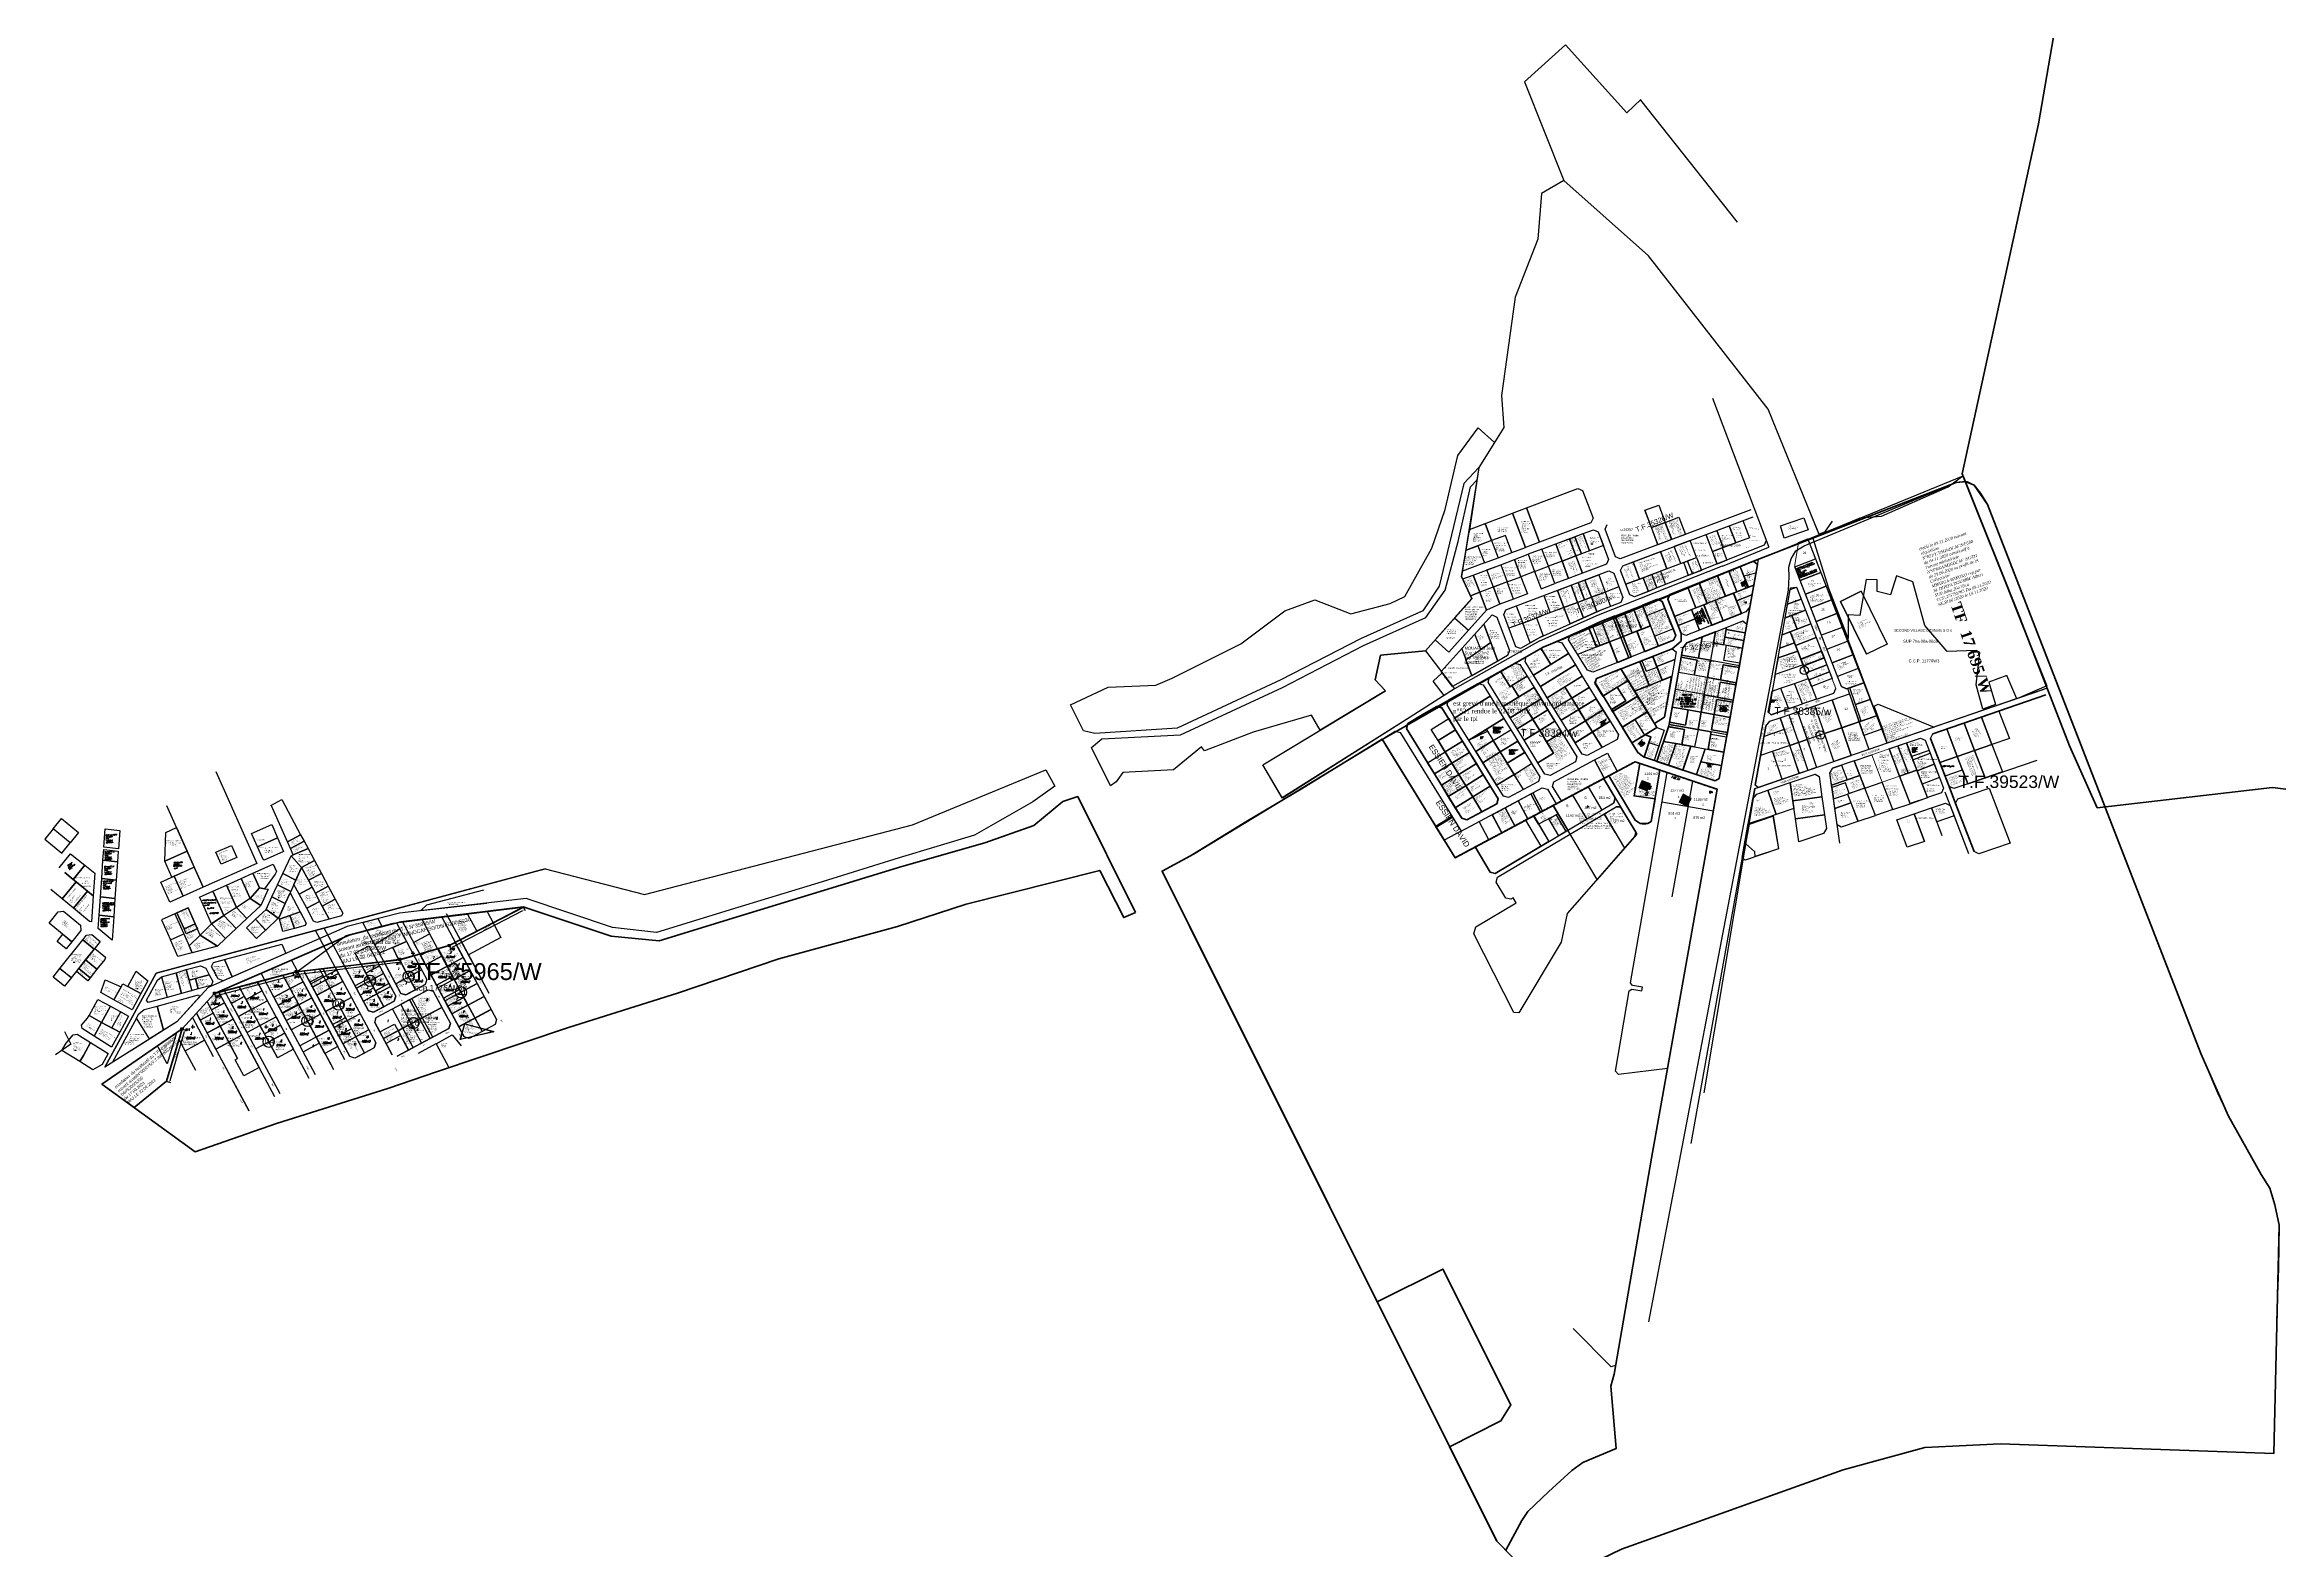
# Model space of a CAD drawing. Header units: millimetres. Extents: x 587399 to 927168, y 438565 to 1444955.
# Drawn here: x 920998 to 924042, y 1442187 to 1444237 of the extents above; entities that cross this region are included whole.
import ezdxf
from ezdxf.enums import TextEntityAlignment as Align

# ---------------------------------------------------------------- set-up
doc = ezdxf.new("R2010")
doc.units = ezdxf.units.MM
doc.header["$LTSCALE"] = 2
doc.linetypes.add('Parcelle', pattern=[1.2, 0.8, -0.4])
for name, color, linetype in [('chef027001120', 7, 'Continuous'), ('CONTOUR', 130, 'Continuous'), ('Dossiers Annulés TF TAKAM', 250, 'Continuous'), ('ECHANGEUR_PONT', 255, 'Continuous'), ('end maj 26 02 2021', 7, 'Continuous'), ('MAJ AOUT 2021', 7, 'Continuous'), ('MAJ AVRIL 2021', 7, 'Continuous'), ('MAJ DEC 2021', 234, 'Continuous'), ('MAJ JAN 2022', 1, 'Continuous'), ('MAJ JANVIER 2022', 1, 'Continuous'), ('MAJ JUILLET 2021', 7, 'Continuous'), ('MAJ JUIN 2021', 7, 'Continuous'), ('MAJ NOV 2021', 7, 'Continuous'), ('MAJ SEP 2021', 7, 'Continuous'), ('TF 34914 ANNULE', 250, 'Continuous'), ('TF Annulés', 8, 'Continuous')]:
    doc.layers.add(name, color=color, linetype=linetype)
doc.styles.add('Annotative', font='txt.shx')
doc.styles.add('Arial 1.0', font='arial.ttf', dxfattribs={"width": 0.99, "height": 0.5})
doc.styles.add('Arial 3.0', font='arial.ttf', dxfattribs={"width": 0.99, "height": 1.5})
doc.styles.add('Arial 4.0', font='arial.ttf', dxfattribs={"width": 0.99, "height": 0.8})
doc.styles.add('FONT1', font='romanc.shx', dxfattribs={"width": 0.7, "oblique": 18, "height": 3})
doc.styles.add('Romanc 5.5', font='Romanc.shx', dxfattribs={"width": 0.99, "height": 27.5})
doc.styles.add('RomanS', font='romans.shx')
doc.styles.get("Standard").update_dxf_attribs({"font": 'arial.ttf'})
doc.styles.add('Times 1.0', font='times.ttf', dxfattribs={"width": 0.99, "height": 1})
doc.styles.add('Times 1.5', font='times.ttf', dxfattribs={"width": 0.99, "height": 0.75})
doc.styles.add('Verdana 2.0', font='verdana.ttf', dxfattribs={"width": 0.99, "height": 2})
doc.dimstyles.new('ISO-25', dxfattribs={"dimtxt": 2.5, "dimasz": 2.5, "dimexe": 1.25, "dimexo": 0.625, "dimtad": 1, "dimtxsty": 'Standard', "dimcen": 2.5, "dimadec": 0, "dimazin": 0, "dimtfac": 1, "dimtmove": 0, "dimatfit": 3, "dimfxl": 1, "dimarcsym": 0})

# ---------------------------------------------------------------- blocks, each defined once
blk = doc.blocks.new('*D7')
at = {"layer": 'DEFPOINTS', "color": 0, "linetype": 'ByBlock', "transparency": 16777216}
for p in [(921185.3, 1442897.1), (921189.4, 1442895.9), (921164.2, 1442825.6)]:
    blk.add_point(p, dxfattribs=at)
at = {"layer": 'end maj 26 02 2021', "color": 0, "linetype": 'ByBlock', "lineweight": -2, "transparency": 16777216}
for p, q in [((921169, 1442826.7), (921188.7, 1442893.5)), ((921185.9, 1442896.9), (921190.6, 1442895.5)), ((921164.8, 1442825.4), (921169.5, 1442824))]:
    blk.add_line(p, q, dxfattribs=at)
at = {"layer": 'end maj 26 02 2021', "color": 0, "linetype": 'ByBlock', "transparency": 16777216}
for points in [[(921188.3, 1442893.6), (921189.1, 1442893.4), (921189.4, 1442895.9)], [(921168.6, 1442826.9), (921169.4, 1442826.6), (921168.3, 1442824.4)]]:
    blk.add_solid(points, dxfattribs=at)
at = {"layer": 'end maj 26 02 2021', "color": 0, "linetype": 'ByBlock', "lineweight": 35, "transparency": 16777216, "insert": (921176.8, 1442860.7), "char_height": 2.5, "attachment_point": 5, "rotation": 73.5824}
blk.add_mtext('74,58', dxfattribs=at)
blk = doc.blocks.new('*D8')
at = {"layer": 'DEFPOINTS', "color": 0, "linetype": 'ByBlock', "transparency": 16777216}
for p in [(921229.5, 1442945.4), (921340.9, 1442974.8), (921341.8, 1442971.3)]:
    blk.add_point(p, dxfattribs=at)
at = {"layer": 'end maj 26 02 2021', "color": 0, "linetype": 'ByBlock', "lineweight": -2, "transparency": 16777216}
for p, q in [((921232.8, 1442942.5), (921339.4, 1442970.7)), ((921341.1, 1442974.2), (921342.1, 1442970.1)), ((921229.6, 1442944.8), (921230.7, 1442940.7))]:
    blk.add_line(p, q, dxfattribs=at)
at = {"layer": 'end maj 26 02 2021', "color": 0, "linetype": 'ByBlock', "transparency": 16777216}
for points in [[(921339.3, 1442971.1), (921339.5, 1442970.3), (921341.8, 1442971.3)], [(921232.7, 1442943), (921232.9, 1442942.1), (921230.4, 1442941.9)]]:
    blk.add_solid(points, dxfattribs=at)
at = {"layer": 'end maj 26 02 2021', "color": 0, "linetype": 'ByBlock', "lineweight": 35, "transparency": 16777216, "insert": (921285.6, 1442958.7), "char_height": 2.5, "attachment_point": 5, "rotation": 14.7879}
blk.add_mtext('115,26', dxfattribs=at)
blk = doc.blocks.new('*D9')
at = {"layer": 'DEFPOINTS', "color": 0, "linetype": 'ByBlock', "transparency": 16777216}
for p in [(921481.8, 1442991.7), (921482.2, 1442988.2), (921340.9, 1442974.8)]:
    blk.add_point(p, dxfattribs=at)
at = {"layer": 'end maj 26 02 2021', "color": 0, "linetype": 'ByBlock', "lineweight": -2, "transparency": 16777216}
for p, q in [((921343.8, 1442971.7), (921479.7, 1442987.9)), ((921481.8, 1442991), (921482.3, 1442986.9)), ((921341, 1442974.2), (921341.5, 1442970.1))]:
    blk.add_line(p, q, dxfattribs=at)
at = {"layer": 'end maj 26 02 2021', "color": 0, "linetype": 'ByBlock', "transparency": 16777216}
for points in [[(921479.6, 1442988.3), (921479.7, 1442987.5), (921482.2, 1442988.2)], [(921343.7, 1442972.1), (921343.8, 1442971.3), (921341.3, 1442971.4)]]:
    blk.add_solid(points, dxfattribs=at)
at = {"layer": 'end maj 26 02 2021', "color": 0, "linetype": 'ByBlock', "lineweight": 35, "transparency": 16777216, "insert": (921411.5, 1442981.9), "char_height": 2.5, "attachment_point": 5, "rotation": 6.8048}
blk.add_mtext('141,87', dxfattribs=at)
blk = doc.blocks.new('*D10')
at = {"layer": 'DEFPOINTS', "color": 0, "linetype": 'ByBlock', "transparency": 16777216}
for p in [(921650, 1443063.1), (921651.8, 1443059.6), (921549, 1443010.6)]:
    blk.add_point(p, dxfattribs=at)
at = {"layer": 'end maj 26 02 2021', "color": 0, "linetype": 'ByBlock', "lineweight": -2, "transparency": 16777216}
for p, q in [((921553.1, 1443008.2), (921649.6, 1443058.4)), ((921650.3, 1443062.5), (921652.4, 1443058.5)), ((921549.3, 1443010), (921551.5, 1443005.9))]:
    blk.add_line(p, q, dxfattribs=at)
at = {"layer": 'end maj 26 02 2021', "color": 0, "linetype": 'ByBlock', "transparency": 16777216}
for points in [[(921649.4, 1443058.8), (921649.8, 1443058), (921651.8, 1443059.6)], [(921552.9, 1443008.6), (921553.3, 1443007.8), (921550.9, 1443007)]]:
    blk.add_solid(points, dxfattribs=at)
at = {"layer": 'end maj 26 02 2021', "color": 0, "linetype": 'ByBlock', "lineweight": 35, "transparency": 16777216, "insert": (921600.4, 1443035.2), "char_height": 2.5, "attachment_point": 5, "rotation": 27.4967}
blk.add_mtext('113,78', dxfattribs=at)
blk = doc.blocks.new('A$C196511F9')
at = {"color": 5, "flags": 128}
blk.add_lwpolyline([(0, 0), (39.7, -10.6), (-6.3, -21.1)], close=True, dxfattribs=at)
at = {"insert": (0.7, -4.4), "char_height": 1, "width": 41.485, "attachment_point": 1, "rotation": 351.5746}
blk.add_mtext('\\A1;{\\fTimes New Roman|b0|i1|c0|p18;PETO GAMO Genevieve\\Pbloc:43bis; lots:08\\PSUP:455m²\\PCCP:3023M/W3 du 22-01-2021\\PNE: 2060/2021 du 24/03/2021}', dxfattribs=at)

msp = doc.modelspace()

# ---------------------------------------------------------------- hatches: boundary and pattern name
at = {"layer": 'end maj 26 02 2021'}
h = msp.add_hatch(dxfattribs=at)
h.set_pattern_fill('ANSI31', scale=4, style=0)
h.set_pattern_definition([(45, (0, 0), (-0.3535533906, 0.3535533906), [])])
h.paths.add_polyline_path([(923174.227, 1443234.999), (923172.25, 1443230.714, -0.09936529), (923172.724, 1443228.349, -0.1580701), (923171.558, 1443224.752), (923180.461, 1443221.377), (923181.745, 1443224.137), (923184.469, 1443223.03), (923186.463, 1443227.694), (923183.739, 1443228.801), (923184.883, 1443230.959)])
h.paths.add_polyline_path([(923169.805, 1443225.417), (923171.558, 1443224.752, 0.1580701), (923172.724, 1443228.349, 0.09936529), (923172.25, 1443230.714)])
h.paths.add_polyline_path([(923179.824, 1443236.338), (923183.615, 1443236.338), (923183.615, 1443240.857), (923179.824, 1443240.857)], flags=9)
at = {"layer": 'end maj 26 02 2021', "lineweight": -3}
h = msp.add_hatch(dxfattribs=at)
h.set_pattern_fill('ANSI31', scale=8, style=0)
h.set_pattern_definition([(45, (0, 0), (-0.7071067812, 0.7071067812), [])])
h.paths.add_polyline_path([(923240.675, 1443210.964), (923230.088, 1443216.54), (923224.384, 1443205.976), (923235.023, 1443200.2)])

# ---------------------------------------------------------------- linework, layer by layer
at = {"color": 150, "linetype": 'ByBlock', "lineweight": -3, "ltscale": 0.0014, "flags": 128}
msp.add_lwpolyline([(923329.01, 1443518.21), (923325.99, 1443501.34), (923318.63, 1443498.45), (923312.48, 1443514.1)], close=True, dxfattribs=at)
at = {"color": 3, "lineweight": 50, "flags": 128}
for points in [[(923229.462, 1443415.862), (923234.995, 1443422.613), (923274.04, 1443437.954), (923271.319, 1443422.72), (923284.922, 1443420.291), (923286.755, 1443430.556), (923312.528, 1443425.954), (923305.953, 1443389.109), (923284.391, 1443392.959), (923280.695, 1443372.287), (923302.256, 1443368.437), (923298.039, 1443344.81), (923258.662, 1443351.842), (923254.443, 1443328.215), (923272.259, 1443325.034), (923275.948, 1443345.707), (923297.509, 1443341.857), (923285.378, 1443273.932), (923263.818, 1443277.782), (923268.037, 1443301.408), (923210.846, 1443311.621)], [(923164.323, 1443260.865), (923170.917, 1443258.669), (923163.102, 1443214.441), (923191.623, 1443210.267), (923186.38, 1443179.626), (923181.833, 1443176.809), (923176.727, 1443175.931), (923171.184, 1443176.789), (923164.729, 1443181.494), (923128.693, 1443241.789)]]:
    msp.add_lwpolyline(points, close=True, dxfattribs=at)
at = {"color": 6, "lineweight": 40, "flags": 128}
for points in [[(923418.188, 1443411.473), (923421.818, 1443402.155), (923393.864, 1443391.266), (923390.234, 1443400.584)], [(922894.409, 1443336.18), (922901.398, 1443334.357), (922977.875, 1443210.199), (922976.084, 1443203.59), (922935.395, 1443181.901), (922928.36, 1443183.806), (922853.098, 1443305.994), (922854.74, 1443312.863), (922876.58, 1443326.24)], [(922929.377, 1443288.934), (922938.817, 1443273.609), (922914.977, 1443258.923), (922905.537, 1443274.249)], [(922938.817, 1443273.609), (922948.257, 1443258.283), (922924.417, 1443243.597), (922914.977, 1443258.923)], [(922948.257, 1443258.283), (922957.698, 1443242.957), (922933.857, 1443228.272), (922924.417, 1443243.597)], [(922943.297, 1443212.946), (922955.74, 1443192.745), (922935.395, 1443181.901), (922928.36, 1443183.806), (922919.457, 1443198.261)]]:
    msp.add_lwpolyline(points, close=True, dxfattribs=at)
at = {"flags": 128}
for points in [[(923362.04, 1443320.74), (923367.51, 1443304.8), (923340, 1443295.37), (923342.51, 1443309.42), (923348.12, 1443315.96)], [(923445.374, 1443256.28), (923453.141, 1443236.171), (923431.908, 1443228.89), (923429.537, 1443245.59), (923433.466, 1443252.197)], [(923610.206, 1443249.875), (923617.568, 1443230.753), (923598.556, 1443224.233), (923592.112, 1443227.29), (923586.541, 1443241.76)], [(922967.138, 1443227.63), (922977.875, 1443210.199), (922976.084, 1443203.59), (922955.74, 1443192.745), (922943.298, 1443212.946)], [(921534.163, 1443006.393), (921539.509, 1442996.413), (921516.941, 1442984.29), (921510.04, 1442997.176), (921519.525, 1443002.272)], [(921557.293, 1443014.86), (921568.373, 1442994.192), (921546.881, 1442982.646), (921534.16, 1443006.391), (921549.055, 1443010.567)], [(921018.895, 1442979.418), (921034.486, 1442966.891), (921025.09, 1442955.197), (921009.499, 1442967.725)], [(921451.41, 1442988.03), (921454.129, 1442982.955), (921435.745, 1442973.109), (921429.175, 1442985.379)], [(921539.507, 1442996.413), (921546.878, 1442982.646), (921524.314, 1442970.524), (921516.941, 1442984.29)], [(921539.507, 1442996.413), (921546.878, 1442982.646), (921524.314, 1442970.524), (921516.941, 1442984.29)], [(921104.52, 1442958.613), (921111.539, 1442954.774), (921129.086, 1442945.178), (921117.091, 1442923.244), (921092.524, 1442936.678), (921102.247, 1442954.457)]]:
    msp.add_lwpolyline(points, close=True, dxfattribs=at)
at = {"color": 3, "flags": 128}
msp.add_lwpolyline([(923362.04, 1443320.74), (923367.51, 1443304.8), (923340, 1443295.37), (923342.51, 1443309.42), (923348.12, 1443315.96)], close=True, dxfattribs=at)
at = {"color": 5, "flags": 128}
for points in [[(923373.867, 1443324.79), (923386.842, 1443286.953), (923375.018, 1443282.898), (923362.043, 1443320.736)], [(923533.903, 1443286.637), (923548.283, 1443249.282), (923536.452, 1443245.225), (923522.114, 1443282.49)], [(921376.94, 1442979.14), (921384.35, 1442965.3), (921363, 1442954.01), (921351.18, 1442976.07)]]:
    msp.add_lwpolyline(points, close=True, dxfattribs=at)
at = {"lineweight": 40, "flags": 128}
msp.add_lwpolyline([(922971.263, 1443289.576), (922980.704, 1443274.25), (923004.543, 1443288.935), (923014.012, 1443273.626), (922990.143, 1443258.924), (922999.582, 1443243.6), (922975.799, 1443228.948), (922947.394, 1443274.874)], close=True, dxfattribs=at)
at = {"color": 7, "flags": 128}
for points in [[(923023.42, 1443258.28), (923034.461, 1443240.358), (923032.672, 1443233.751), (923012.33, 1443222.91), (922999.58, 1443243.6)], [(921570.298, 1442903.742), (921610.118, 1442893.622), (921564.348, 1442882.412)]]:
    msp.add_lwpolyline(points, close=True, dxfattribs=at)
at = {"color": 1, "lineweight": 50, "flags": 128}
msp.add_lwpolyline([(922484, 1443055.71), (922468.02, 1443048.62), (922435.33, 1443112.93), (922253.19, 1443066.71), (922159.92, 1443036.69), (921998.26, 1442992.34), (921859.86, 1442945.91), (921711.78, 1442898.9), (921531.67, 1442838.71), (921465.54, 1442816.07), (921313.92, 1442768.34), (921202.97, 1442729.87), (921076.06, 1442821.861), (921185.3, 1442897.1), (921229.45, 1442945.43), (921413.03, 1443024.88), (921483.31, 1443043), (921649.98, 1443063.1), (921769.82, 1443023.17), (921835, 1443016.87), (921945.71, 1443050.85), (922060.43, 1443086.06), (922165.59, 1443118.33), (922278.75, 1443150.61), (922345.67, 1443174.05), (922385.06, 1443206.9), (922405.28, 1443213.5)], close=True, dxfattribs=at)
at = {"color": 5, "flags": 128}
msp.add_lwpolyline([(921557.293, 1443014.86), (921568.373, 1442994.192), (921546.881, 1442982.646), (921534.16, 1443006.391), (921549.055, 1443010.567)], dxfattribs=at)
at = {"layer": 'CONTOUR', "flags": 128}
for points in [[(923307.663, 1443526.33), (923318.685, 1443498.428), (923303.199, 1443492.311), (923292.177, 1443520.213)], [(923000.475, 1443395.313), (923007.468, 1443393.504), (923017.416, 1443377.42), (922994.17, 1443363.044), (922980.968, 1443384.39)], [(923068.675, 1443362.76), (923087.611, 1443332.143), (923063.797, 1443317.415), (923044.861, 1443348.032)], [(923064.522, 1443300.721), (923085.145, 1443267.377), (923083.367, 1443260.765), (923048.616, 1443242.16), (923041.579, 1443244.052), (923032.043, 1443259.47), (923053.306, 1443272.62), (923043.838, 1443287.928)], [(922987.296, 1443198.234), (923000.512, 1443173.549), (922982.881, 1443164.11), (922969.664, 1443188.794)]]:
    msp.add_lwpolyline(points, close=True, dxfattribs=at)
at = {"layer": 'CONTOUR', "lineweight": 50, "flags": 128}
for points in [[(923276.509, 1443514.109), (923287.531, 1443486.207), (923298.381, 1443490.493), (923309.403, 1443462.591), (923269.101, 1443446.671), (923258.079, 1443474.573), (923262.729, 1443476.41), (923251.707, 1443504.312)], [(923194.851, 1443482.039), (923201.338, 1443479.226), (923219.708, 1443432.723), (923216.895, 1443426.236), (923177.832, 1443410.805), (923166.81, 1443438.707), (923185.411, 1443446.055), (923174.389, 1443473.956)], [(923137.147, 1443459.376), (923159.089, 1443403.533), (923140.467, 1443396.238), (923129.546, 1443424.159), (923111.721, 1443417.156), (923101.075, 1443444.334), (923118.604, 1443452.092)]]:
    msp.add_lwpolyline(points, close=True, dxfattribs=at)
at = {"layer": 'CONTOUR', "lineweight": 70, "flags": 128}
msp.add_lwpolyline([(923188.402, 1443404.4), (923201.261, 1443371.848), (923214.168, 1443376.946), (923204.373, 1443321.517), (923190.772, 1443313.105), (923194.148, 1443307.647), (923177.933, 1443297.618), (923185.706, 1443294.727), (923176.568, 1443267.269), (923175.666, 1443267.576), (923168.292, 1443273.407), (923160.129, 1443286.606), (923146.979, 1443307.868), (923180.998, 1443328.908), (923167.848, 1443350.17), (923133.828, 1443329.13), (923132.251, 1443331.682), (923151.58, 1443343.637), (923140.007, 1443362.347), (923120.678, 1443350.392), (923109.762, 1443368.043), (923111.782, 1443374.133), (923144.929, 1443387.227), (923163.634, 1443356.984), (923183.59, 1443364.867), (923170.73, 1443397.42)], close=True, dxfattribs=at)
at = {"layer": 'CONTOUR', "lineweight": 40, "flags": 128}
for points in [[(923026.823, 1443362.063), (923055.227, 1443316.137), (923034.541, 1443303.344), (923015.605, 1443333.961), (922994.343, 1443320.81), (922984.875, 1443336.119)], [(923111.366, 1443346.714), (923130.302, 1443316.097), (923082.676, 1443286.641), (923073.208, 1443301.949), (923097.021, 1443316.678), (923087.549, 1443331.984)], [(923209.747, 1443308.63), (923231.754, 1443304.741), (923228.1, 1443284.061), (923240.378, 1443281.892), (923229.582, 1443249.463), (923193.995, 1443261.311)]]:
    msp.add_lwpolyline(points, close=True, dxfattribs=at)
at = {"layer": 'Dossiers Annulés TF TAKAM', "color": 6, "lineweight": 30, "ltscale": 0.0014, "flags": 128}
msp.add_lwpolyline([(923611.103, 1443650.353), (923725.758, 1443360.88), (923507.795, 1443286.127), (923428.2, 1443496.77), (923406.63, 1443566.42)], close=True, dxfattribs=at)
at = {"layer": 'end maj 26 02 2021', "color": 3, "linetype": 'ByBlock'}
for p, q in [((923270.01, 1443755.79), (923346.392, 1443553.024)), ((922951.64, 1443661.76), (922928.13, 1443513.21)), ((923611.101, 1443650.352), (923689.757, 1443454.061)), ((923287.133, 1443518.131), (923449.074, 1443583.984)), ((923114.757, 1443461.146), (923283.476, 1443527.438)), ((923283.366, 1443527.394), (923346.392, 1443553.024)), ((922941.83, 1443482.88), (922928.13, 1443513.21)), ((922988.47, 1443467.8), (923128.84, 1443520.66)), ((923058.654, 1443494.226), (923067.459, 1443470.853)), ((923118.605, 1443451.914), (923287.133, 1443518.131)), ((923128.84, 1443520.66), (923135.28, 1443517.74)), ((923135.28, 1443517.74), (923147.83, 1443484.42)), ((922878.83, 1443411.94), (922941.83, 1443482.88)), ((922985.55, 1443461.35), (922988.47, 1443467.8)), ((923035.5, 1443430.57), (923115.61, 1443466.25)), ((923144.95, 1443477.89), (923115.61, 1443466.25)), ((923147.83, 1443484.42), (923144.95, 1443477.89)), ((922918.514, 1443456.624), (922937.446, 1443439.848)), ((923002.08, 1443417.44), (922985.55, 1443461.35)), ((923034.513, 1443425.745), (923114.757, 1443461.146)), ((923038.976, 1443416.784), (923118.605, 1443451.914)), ((922876.582, 1443326.236), (923038.976, 1443416.784)), ((923034.513, 1443425.745), (922918.35, 1443360.11)), ((923008.2, 1443415.22), (923002.08, 1443417.44)), ((923035.5, 1443430.57), (923008.2, 1443415.22)), ((922918.35, 1443360.11), (922858.01, 1443321.7)), ((923552.953, 1443293.169), (923559.356, 1443290.106)), ((923559.356, 1443290.106), (923578.945, 1443239.226)), ((921231.29, 1443247.41), (921287.12, 1443122.52)), ((923586.388, 1443219.893), (923618.705, 1443135.952)), ((921214.09, 1443089.87), (921164.55, 1443200.76)), ((921287.12, 1443122.52), (921214.09, 1443089.87)), ((921680, 1443115), (921390.22, 1443037.36)), ((921390.22, 1443037.36), (921150, 1442973)), ((921150, 1442973), (921080, 1442845)), ((921449.798, 1442912.68), (921520.318, 1442950.453)), ((921520.318, 1442950.453), (921527.087, 1442948.407)), ((921527.087, 1442948.407), (921550.7, 1442904.33)), ((921185.3, 1442897.1), (921076.048, 1442821.853)), ((921447.75, 1442905.91), (921449.8, 1442912.68)), ((921471.36, 1442861.84), (921447.75, 1442905.91)), ((921548.65, 1442897.56), (921478.13, 1442859.79)), ((921550.7, 1442904.33), (921548.65, 1442897.56))]:
    msp.add_line(p, q, dxfattribs=at)
at = {"layer": 'end maj 26 02 2021', "linetype": 'ByBlock'}
for p, q in [((922951.64, 1443661.76), (922938.31, 1443573.38)), ((922938.907, 1443577.339), (922997.64, 1443599.48)), ((922969.03, 1443561.99), (922960.21, 1443585.37)), ((922997.64, 1443599.48), (923015.27, 1443552.69)), ((923033.99, 1443559.74), (923016.36, 1443606.53)), ((923104.17, 1443586.17), (923033.99, 1443559.74)), ((923177.89, 1443603.24), (923195.51, 1443556.44)), ((923311.333, 1443589.374), (923320.143, 1443565.978)), ((923414.99, 1443570.6), (923404.85, 1443595.53)), ((923433.05, 1443588.49), (923422.33, 1443573.59)), ((922928.13, 1443513.21), (922938.31, 1443573.38)), ((922969.03, 1443561.99), (922950.31, 1443554.94)), ((922987.741, 1443569.036), (922969.011, 1443561.98)), ((922969.011, 1443561.98), (922977.831, 1443538.59)), ((922987.74, 1443569.04), (922969.03, 1443561.99)), ((922996.56, 1443545.64), (922987.74, 1443569.04)), ((923056.23, 1443557.43), (923093.66, 1443571.52)), ((923065.04, 1443534.03), (923056.23, 1443557.43)), ((923093.66, 1443571.52), (923102.47, 1443548.13)), ((923239.38, 1443562.28), (923217.75, 1443554.13)), ((923226.56, 1443530.84), (923217.77, 1443554.06)), ((923248.193, 1443538.885), (923239.383, 1443562.281)), ((923260.958, 1443570.405), (923276.164, 1443530.026)), ((923283.21, 1443552.07), (923301.426, 1443558.93)), ((923301.426, 1443558.93), (923292.616, 1443582.326)), ((923320.143, 1443565.978), (923301.426, 1443558.93)), ((923387.037, 1443558.755), (923399.61, 1443563.86)), ((923422.33, 1443573.59), (923414.99, 1443570.6)), ((923422.33, 1443573.59), (923414.99, 1443570.6)), ((922943.931, 1443515.12), (922981.359, 1443529.233)), ((922959.11, 1443531.54), (922977.831, 1443538.59)), ((922977.831, 1443538.59), (922996.551, 1443545.64)), ((922981.359, 1443529.233), (923000.07, 1443536.28)), ((922981.359, 1443529.233), (922990.179, 1443505.841)), ((922996.56, 1443545.64), (923015.27, 1443552.69)), ((923000.07, 1443536.28), (923008.886, 1443512.885)), ((923055.13, 1443503.584), (923046.32, 1443526.981)), ((923065.037, 1443534.029), (923073.847, 1443510.632)), ((923102.47, 1443548.13), (923065.04, 1443534.03)), ((923151.69, 1443502.546), (923248.193, 1443538.885)), ((923170.41, 1443509.59), (923161.6, 1443532.99)), ((923207.84, 1443523.69), (923199.056, 1443547.03)), ((923248.193, 1443538.885), (923254.749, 1443521.475)), ((923283.21, 1443552.07), (923289.347, 1443535.42)), ((923432.902, 1443395.741), (923382.087, 1443526.193)), ((922929.251, 1443520.296), (922929.334, 1443520.327)), ((922952.752, 1443491.728), (922943.931, 1443515.12)), ((922990.179, 1443505.841), (922952.752, 1443491.728)), ((922990.169, 1443505.837), (923008.886, 1443512.885)), ((922998.979, 1443482.44), (922990.169, 1443505.837)), ((923008.886, 1443512.885), (923017.696, 1443489.488)), ((923027.6, 1443519.93), (923036.41, 1443496.53)), ((923036.41, 1443496.53), (923055.132, 1443503.58)), ((923073.847, 1443510.632), (923055.13, 1443503.584)), ((923364.678, 1443433.555), (923376.158, 1443497.837)), ((923376.158, 1443497.837), (923384.239, 1443498.626)), ((923384.239, 1443498.626), (923403.67, 1443448.743)), ((923017.696, 1443489.488), (922998.979, 1443482.44)), ((923002.503, 1443473.082), (923011.313, 1443449.686)), ((923067.46, 1443470.83), (923030.03, 1443456.73)), ((923039.937, 1443487.178), (923048.747, 1443463.782)), ((923067.46, 1443470.83), (923075.86, 1443448.54)), ((922977.4, 1443397.89), (922958.46, 1443448.17)), ((922969.75, 1443460.75), (922976.19, 1443457.83)), ((922976.19, 1443457.83), (922993.27, 1443412.48)), ((923011.313, 1443449.686), (922992.596, 1443442.638)), ((923021.48, 1443422.69), (923011.31, 1443449.69)), ((923011.313, 1443449.686), (923037.27, 1443459.459)), ((923030.03, 1443456.73), (923039.25, 1443432.24)), ((923030.03, 1443456.73), (923039.25, 1443432.24)), ((923039.25, 1443432.24), (923035.5, 1443430.57)), ((923403.67, 1443448.743), (923364.678, 1443433.555)), ((922878.83, 1443411.94), (922918.35, 1443360.11)), ((922933.97, 1443399.71), (922967.93, 1443423.03)), ((922967.93, 1443423.03), (922977.4, 1443397.89)), ((922990.67, 1443405.35), (922977.4, 1443397.89)), ((922993.27, 1443412.48), (922990.67, 1443405.35)), ((923035.5, 1443430.57), (923021.48, 1443422.69)), ((923359.074, 1443402.176), (923355.355, 1443381.348)), ((923418.188, 1443411.473), (923390.234, 1443400.584)), ((922942.12, 1443378.05), (922933.97, 1443399.71)), ((922977.4, 1443397.89), (922942.12, 1443378.05)), ((923354.424, 1443376.135), (923354.513, 1443376.634)), ((923354.69, 1443377.627), (923354.711, 1443377.739)), ((923355.355, 1443381.348), (923355.053, 1443379.654)), ((923355.355, 1443381.347), (923355.355, 1443381.347)), ((923381.612, 1443367.618), (923400.546, 1443374.11)), ((923400.565, 1443374.117), (923411.444, 1443346.133)), ((923434.023, 1443392.863), (923433.994, 1443392.937)), ((923445.605, 1443363.128), (923440.154, 1443377.122)), ((923445.605, 1443363.128), (923440.161, 1443377.105)), ((923445.605, 1443363.128), (923440.161, 1443377.105)), ((923468.115, 1443387.995), (923475.822, 1443368.208)), ((923468.115, 1443387.995), (923475.822, 1443368.208)), ((923351.03, 1443357.131), (923346.472, 1443327.759)), ((923351.034, 1443357.153), (923362.677, 1443361.125)), ((923362.677, 1443361.125), (923381.612, 1443367.618)), ((923362.679, 1443361.126), (923373.577, 1443333.148)), ((923392.51, 1443339.64), (923381.612, 1443367.618)), ((923411.444, 1443346.133), (923392.51, 1443339.64)), ((923435.117, 1443354.25), (923438.032, 1443360.531)), ((923452.15, 1443360.09), (923445.605, 1443363.128)), ((923445.605, 1443363.128), (923452.15, 1443360.09)), ((923452.15, 1443360), (923445.605, 1443363.128)), ((923475.822, 1443368.208), (923452.15, 1443360.09)), ((923475.822, 1443368.208), (923452.15, 1443360.09)), ((923475.822, 1443368.208), (923452.15, 1443360)), ((923721.289, 1443359.348), (923507.791, 1443286.14)), ((923342.509, 1443309.417), (923348.118, 1443315.961)), ((923342.509, 1443309.417), (923348.118, 1443315.961)), ((923346.472, 1443327.759), (923349.727, 1443324.97)), ((923348.118, 1443315.961), (923362.043, 1443320.736)), ((923348.118, 1443315.961), (923362.043, 1443320.736)), ((923349.727, 1443324.97), (923392.51, 1443339.64)), ((923362.043, 1443320.736), (923375.018, 1443282.898)), ((923362.043, 1443320.736), (923375.018, 1443282.898)), ((923445.962, 1443307.225), (923469.611, 1443315.334)), ((923445.963, 1443307.225), (923469.611, 1443315.334)), ((923469.611, 1443315.334), (923482.585, 1443277.497)), ((923375.018, 1443282.898), (923398.666, 1443291.007)), ((923375.018, 1443282.898), (923398.666, 1443291.007)), ((923375.018, 1443282.898), (923398.666, 1443291.007)), ((923398.666, 1443291.007), (923411.64, 1443253.17)), ((923398.666, 1443291.007), (923411.64, 1443253.17)), ((923422.314, 1443299.116), (923445.956, 1443307.223)), ((923435.289, 1443261.279), (923422.314, 1443299.116)), ((923445.956, 1443307.223), (923458.937, 1443269.388)), ((923458.937, 1443269.388), (923445.963, 1443307.225)), ((923555.613, 1443230.244), (923533.903, 1443286.637)), ((923429.547, 1443245.669), (923433.466, 1443252.197)), ((923458.937, 1443269.388), (923435.289, 1443261.279)), ((923482.585, 1443277.497), (923458.937, 1443269.388)), ((923482.586, 1443277.497), (923458.937, 1443269.388)), ((923462.939, 1443262.303), (923477.399, 1443224.864)), ((923463.01, 1443262.12), (923486.718, 1443270.267)), ((923477.399, 1443224.864), (923463.01, 1443262.12)), ((923510.357, 1443278.356), (923524.738, 1443241.057)), ((923548.6, 1443248.461), (923571.931, 1443257.443)), ((923571.931, 1443257.443), (923578.944, 1443239.226)), ((923241, 1442741), (923327.3, 1443224.25)), ((923327.3, 1443224.25), (923332.03, 1443225.872)), ((923332.03, 1443225.872), (923328.179, 1443229.172)), ((923443.088, 1443149.883), (923429.547, 1443245.669)), ((923434.56, 1443210.211), (923429.547, 1443245.669)), ((923477.399, 1443224.864), (923453.716, 1443216.762)), ((923477.399, 1443224.864), (923501.075, 1443232.963)), ((923491.733, 1443187.503), (923477.399, 1443224.864)), ((923515.406, 1443195.61), (923501.075, 1443232.963)), ((923524.738, 1443241.057), (923539.066, 1443203.704)), ((923578.944, 1443239.226), (923555.613, 1443230.244)), ((923122.314, 1443189.88), (923138.678, 1443199.602)), ((923138.678, 1443199.602), (923144.491, 1443199.611)), ((923144.491, 1443199.611), (923158.323, 1443176.378)), ((923439.556, 1443174.864), (923434.56, 1443210.211)), ((923453.716, 1443216.762), (923468.069, 1443179.387)), ((923515.406, 1443195.61), (923491.733, 1443187.503)), ((923515.406, 1443195.61), (923539.066, 1443203.704)), ((923539.066, 1443203.704), (923562.65, 1443211.969)), ((923544.423, 1443189.814), (923568.071, 1443197.923)), ((923558.78, 1443152.453), (923544.423, 1443189.814)), ((923568.071, 1443197.923), (923587.009, 1443204.417)), ((923568.071, 1443197.923), (923582.428, 1443160.562)), ((923575.367, 1443178.937), (923568.071, 1443197.923)), ((923587.009, 1443204.417), (923593.468, 1443201.502)), ((923593.468, 1443201.502), (923618.705, 1443135.952)), ((923593.468, 1443201.502), (923598.98, 1443187.186)), ((923468.069, 1443179.837), (923491.733, 1443187.503)), ((923598.98, 1443187.186), (923575.367, 1443178.937)), ((921017.7, 1443116.24), (921033.29, 1443135.41)), ((921033.29, 1443135.41), (921052.93, 1443119.82)), ((921161.59, 1443125.55), (921192.05, 1443139.17)), ((921192.05, 1443139.17), (921201.86, 1443117.27)), ((921037.04, 1443100.4), (921025.44, 1443109.91)), ((921052.93, 1443119.82), (921037.04, 1443100.4)), ((921171.38, 1443103.64), (921161.59, 1443125.55)), ((921174.45, 1443105.02), (921171.38, 1443103.64)), ((921188.15, 1443111.14), (921174.45, 1443105.02)), ((921201.86, 1443117.27), (921188.15, 1443111.14)), ((921539.01, 1443049.104), (921587.2, 1442958.83)), ((921603.767, 1442945.036), (921545.494, 1443053.827)), ((921549.05, 1443010.566), (921649.975, 1443063.099)), ((921549.05, 1443010.566), (921649.975, 1443063.099)), ((921549.05, 1443010.566), (921649.975, 1443063.099)), ((921564.39, 1443018.55), (921608.742, 1443041.637)), ((921481.766, 1442991.655), (921549.05, 1443010.566)), ((921481.766, 1442991.655), (921549.05, 1443010.566)), ((921481.766, 1442991.655), (921549.05, 1443010.566)), ((921508.91, 1442999.28), (921549.05, 1443010.57)), ((921533.364, 1443006.158), (921561.543, 1442953.756)), ((921533.559, 1443006.213), (921593.95, 1442893.468)), ((921547.556, 1443012.08), (921550.556, 1443012.08)), ((921547.556, 1443009.08), (921547.556, 1443012.08)), ((921550.556, 1443009.08), (921547.556, 1443009.08)), ((921549.05, 1443010.57), (921557.29, 1443014.86)), ((921549.05, 1443010.57), (921557.29, 1443014.45)), ((921550.556, 1443012.08), (921550.556, 1443009.08)), ((921557.29, 1443014.856), (921613.627, 1442909.68)), ((921557.29, 1443014.45), (921613.63, 1442909.68)), ((921564.387, 1443018.55), (921594.321, 1442962.665)), ((921339.398, 1442976.358), (921342.398, 1442976.358)), ((921339.398, 1442973.358), (921339.398, 1442976.358)), ((921340.891, 1442974.844), (921481.766, 1442991.655)), ((921340.891, 1442974.844), (921481.766, 1442991.655)), ((921340.891, 1442974.844), (921481.766, 1442991.655)), ((921342.398, 1442976.358), (921342.398, 1442973.358)), ((921351.178, 1442976.072), (921413.758, 1442859.251)), ((921395.995, 1442977.123), (921360.635, 1442958.42)), ((921372.503, 1442978.617), (921394.759, 1442937.073)), ((921393.829, 1442981.161), (921448.98, 1442878.21)), ((921393.831, 1442981.162), (921448.977, 1442878.207)), ((921406.626, 1442982.688), (921439.252, 1442921.778)), ((921406.63, 1442982.69), (921451.409, 1442988.032)), ((921439.25, 1442921.78), (921406.63, 1442982.69)), ((921429.018, 1442985.36), (921460.125, 1442927.286)), ((921437.616, 1442969.312), (921429.021, 1442985.361)), ((921451.409, 1442988.032), (921476.275, 1442941.61)), ((921451.41, 1442988.03), (921476.28, 1442941.61)), ((921459.94, 1442989.05), (921481.766, 1442991.655)), ((921459.94, 1442989.05), (921483.327, 1442945.387)), ((921483.33, 1442945.39), (921459.94, 1442989.05)), ((921476.245, 1442958.61), (921511.505, 1442977.496)), ((921480.273, 1442993.168), (921483.273, 1442993.168)), ((921480.273, 1442990.168), (921480.273, 1442993.168)), ((921483.273, 1442990.168), (921480.273, 1442990.168)), ((921481.265, 1442991.595), (921503.318, 1442950.423)), ((921490.252, 1442974.821), (921481.266, 1442991.595)), ((921481.766, 1442991.655), (921501.022, 1442997.067)), ((921483.273, 1442993.168), (921483.273, 1442990.168)), ((921497.5, 1443000), (921502.5, 1443000)), ((921500, 1442997.5), (921500, 1443002.5)), ((921511.502, 1442977.501), (921500.642, 1442971.681)), ((921501.02, 1442997.07), (921518.59, 1442964.27)), ((921501.022, 1442997.067), (921518.588, 1442964.274)), ((921508.91, 1442999.284), (921569.552, 1442886.071)), ((921569.55, 1442886.07), (921508.91, 1442999.28)), ((921543.23, 1442935.2), (921508.91, 1442999.28)), ((921524.238, 1442970.4), (921568.253, 1442994.064)), ((921524.252, 1442970.643), (921568.327, 1442994.251)), ((921533.695, 1442953.013), (921577.77, 1442976.621)), ((921533.709, 1442952.784), (921577.725, 1442976.449)), ((921185.298, 1442897.097), (921229.453, 1442945.426)), ((921185.298, 1442897.097), (921229.453, 1442945.426)), ((921204.98, 1442918.64), (921229.453, 1442945.426)), ((921227.96, 1442946.94), (921230.96, 1442946.94)), ((921227.96, 1442943.94), (921227.96, 1442946.94)), ((921229.453, 1442945.426), (921340.891, 1442974.844)), ((921230.96, 1442946.94), (921230.96, 1442943.94)), ((921311.771, 1442804.713), (921235.173, 1442946.936)), ((921318.823, 1442808.491), (921243.128, 1442949.036)), ((921299.621, 1442886.321), (921263.015, 1442954.289)), ((921358.18, 1442829.571), (921287.867, 1442960.849)), ((921366.995, 1442834.292), (921297.806, 1442963.472)), ((921297.81, 1442963.47), (921322.65, 1442970.03)), ((921310.34, 1442940.07), (921297.81, 1442963.47)), ((921350.004, 1442961.321), (921310.338, 1442940.075)), ((921310.34, 1442940.07), (921332.38, 1442951.88)), ((921332.37, 1442951.88), (921310.34, 1442940.07)), ((921322.65, 1442970.03), (921340.891, 1442974.844)), ((921322.65, 1442970.03), (921352.36, 1442914.569)), ((921322.65, 1442970.03), (921332.37, 1442951.88)), ((921322.653, 1442970.03), (921389.035, 1442846.1)), ((921332.38, 1442951.88), (921350, 1442961.32)), ((921332.38, 1442951.88), (921355.98, 1442907.8)), ((921344.18, 1442929.84), (921332.38, 1442951.88)), ((921342.398, 1442973.358), (921339.398, 1442973.358)), ((921342.647, 1442975.054), (921406.687, 1442855.51)), ((921350, 1442961.32), (921361.81, 1442939.28)), ((921377.133, 1442969.974), (921359.454, 1442960.623)), ((921404.257, 1442961.696), (921368.898, 1442942.993)), ((921422.726, 1442952.631), (921459.749, 1442972.462)), ((921434.474, 1442958.922), (921422.728, 1442952.631)), ((921432.17, 1442935.001), (921469.193, 1442954.832)), ((921469.196, 1442954.832), (921432.17, 1442935)), ((921441.24, 1442962.55), (921459.75, 1442972.46)), ((921446.35, 1442953.01), (921441.24, 1442962.55)), ((921460.124, 1442927.284), (921444.863, 1442955.78)), ((921448.61, 1442948.78), (921446.35, 1442953.01)), ((921459.751, 1442972.461), (921448.006, 1442966.17)), ((921467.12, 1442958.69), (921448.61, 1442948.78)), ((921459.75, 1442972.46), (921467.12, 1442958.69)), ((921487.112, 1442964.43), (921476.249, 1442958.608)), ((921483.327, 1442945.387), (921490.096, 1442943.34)), ((921490.1, 1442943.34), (921483.33, 1442945.39)), ((921490.096, 1442943.34), (921516.541, 1442957.505)), ((921516.54, 1442957.51), (921490.1, 1442943.34)), ((921503.321, 1442950.426), (921497.501, 1442961.29)), ((921518.59, 1442964.27), (921516.54, 1442957.51)), ((921518.588, 1442964.274), (921516.541, 1442957.505)), ((921543.138, 1442935.383), (921587.214, 1442958.991)), ((921204.976, 1442918.635), (921276.202, 1442785.662)), ((921276.6, 1442785.66), (921204.98, 1442918.64)), ((921210.12, 1442909.09), (921227.75, 1442918.53)), ((921227.754, 1442918.532), (921210.122, 1442909.092)), ((921257.308, 1442863.659), (921219.272, 1442934.282)), ((921225.38, 1442922.93), (921243.02, 1442932.37)), ((921237.24, 1442900.92), (921225.38, 1442922.93)), ((921243.016, 1442932.374), (921225.383, 1442922.934)), ((921227.75, 1442918.53), (921237.24, 1442900.92)), ((921230.96, 1442943.94), (921227.96, 1442943.94)), ((921243.02, 1442932.37), (921290.43, 1442844.33)), ((921270.068, 1442941.194), (921252.438, 1442931.751)), ((921261.92, 1442914.14), (921279.55, 1442923.59)), ((921301.522, 1442935.353), (921261.921, 1442914.142)), ((921279.55, 1442923.59), (921303.26, 1442879.56)), ((921333.94, 1442895.89), (921310.34, 1442940.07)), ((921361.809, 1442939.284), (921322.141, 1442918.037)), ((921361.81, 1442939.28), (921344.18, 1442929.84)), ((921373.615, 1442917.247), (921362.75, 1442911.427)), ((921380.7, 1442920.96), (921398.38, 1442930.31)), ((921413.76, 1442859.25), (921380.7, 1442920.96)), ((921391.598, 1442926.718), (921380.703, 1442920.956)), ((921427.868, 1442917.621), (921392.509, 1442898.918)), ((921416.06, 1442939.66), (921398.38, 1442930.31)), ((921398.38, 1442930.31), (921433.8, 1442864.19)), ((921402.007, 1442923.541), (921433.799, 1442864.195)), ((921416.062, 1442939.658), (921405.167, 1442933.896)), ((921446.02, 1442919.73), (921439.25, 1442921.78)), ((921439.252, 1442921.778), (921446.021, 1442919.732)), ((921474.23, 1442934.84), (921446.02, 1442919.73)), ((921474.23, 1442934.84), (921446.02, 1442919.73)), ((921446.021, 1442919.732), (921474.229, 1442934.841)), ((921459.556, 1442883.874), (921538.891, 1442926.369)), ((921500.169, 1442871.594), (921471.848, 1442924.456)), ((921474.229, 1442934.841), (921476.275, 1442941.61)), ((921476.28, 1442941.61), (921474.23, 1442934.84)), ((921526.614, 1442885.758), (921498.311, 1442938.589)), ((921538.896, 1442926.368), (921506.836, 1442909.197)), ((921543.18, 1442935.169), (921558.418, 1442943.361)), ((921569.55, 1442886.07), (921543.23, 1442935.2)), ((921552.582, 1442917.752), (921596.657, 1442941.361)), ((921552.651, 1442917.553), (921596.67, 1442941.22)), ((921562.025, 1442900.122), (921606.101, 1442923.731)), ((921562.122, 1442899.938), (921606.142, 1442923.605)), ((921568.813, 1442940.236), (921593.961, 1442893.471)), ((921024.971, 1442893.479), (921033.587, 1442876.483)), ((921164.22, 1442825.56), (921185.3, 1442897.1)), ((921164.27, 1442825.65), (921185.3, 1442897.1)), ((921164.27, 1442825.65), (921185.3, 1442897.1)), ((921164.27, 1442825.65), (921185.3, 1442897.1)), ((921183.805, 1442898.61), (921186.805, 1442898.61)), ((921183.805, 1442895.61), (921183.805, 1442898.61)), ((921186.805, 1442895.61), (921183.805, 1442895.61)), ((921185.3, 1442897.1), (921199.25, 1442912.37)), ((921186.805, 1442898.61), (921186.805, 1442895.61)), ((921197.5, 1442900), (921202.5, 1442900)), ((921199.251, 1442912.368), (921227.6, 1442859.46)), ((921199.255, 1442912.373), (921227.599, 1442859.457)), ((921200, 1442897.5), (921200, 1442902.5)), ((921219.61, 1442891.48), (921210.12, 1442909.09)), ((921254.87, 1442910.363), (921219.606, 1442891.483)), ((921219.61, 1442891.48), (921237.24, 1442900.92)), ((921237.24, 1442900.92), (921219.61, 1442891.48)), ((921231.46, 1442869.47), (921219.61, 1442891.48)), ((921266.725, 1442888.353), (921231.46, 1442869.473)), ((921249.09, 1442878.91), (921237.24, 1442900.92)), ((921237.24, 1442900.92), (921249.09, 1442878.91)), ((921285.63, 1442870.12), (921261.92, 1442914.14)), ((921313.326, 1442913.315), (921273.776, 1442892.132)), ((921297.5, 1442900), (921302.5, 1442900)), ((921300, 1442897.5), (921300, 1442902.5)), ((921325.13, 1442891.277), (921310.026, 1442883.188)), ((921355.98, 1442907.8), (921333.94, 1442895.89)), ((921349.219, 1442904.18), (921333.945, 1442895.999)), ((921385.42, 1442895.21), (921345.748, 1442873.961)), ((921359.609, 1442901.038), (921391.368, 1442841.752)), ((921397.5, 1442900), (921402.5, 1442900)), ((921400, 1442897.5), (921400, 1442902.5)), ((921439.673, 1442895.583), (921404.314, 1442876.881)), ((921447.751, 1442905.911), (921449.798, 1442912.68)), ((921447.751, 1442905.911), (921471.36, 1442861.836)), ((921493.352, 1442901.975), (921459.556, 1442883.874)), ((921478.128, 1442859.789), (921548.649, 1442897.563)), ((921497.5, 1442900), (921502.5, 1442900)), ((921500, 1442897.5), (921500, 1442902.5)), ((921548.649, 1442897.563), (921550.695, 1442904.331)), ((921033.587, 1442876.483), (921013.056, 1442861.744)), ((921181.08, 1442882.761), (921185.724, 1442874.093)), ((921181.081, 1442882.766), (921203.515, 1442840.884)), ((921189.35, 1442867.329), (921215.795, 1442881.495)), ((921215.792, 1442881.497), (921196.114, 1442870.953)), ((921231.46, 1442869.47), (921249.09, 1442878.91)), ((921249.09, 1442878.91), (921231.46, 1442869.47)), ((921260.95, 1442856.9), (921249.09, 1442878.91)), ((921249.09, 1442878.91), (921260.95, 1442856.9)), ((921303.26, 1442879.56), (921285.63, 1442870.12)), ((921296.495, 1442875.94), (921285.63, 1442870.121)), ((921350, 1442866.03), (921372.04, 1442877.83)), ((921372.04, 1442877.83), (921379.6, 1442863.72)), ((921448.98, 1442878.21), (921446.93, 1442871.14)), ((921446.931, 1442871.439), (921448.977, 1442878.207))]:
    msp.add_line(p, q, dxfattribs=at)
at = {"layer": 'end maj 26 02 2021'}
msp.add_line((923689.76, 1443454.06), (923611.1, 1443650.35), dxfattribs=at)
msp.add_line((923689.76, 1443454.06), (923611.1, 1443650.35), dxfattribs=at)
at = {"layer": 'end maj 26 02 2021', "color": 5, "linetype": 'ByBlock'}
for p, q in [((923321.85, 1443604.02), (923144.04, 1443537.06)), ((923147.56, 1443527.7), (923325.37, 1443594.46)), ((923037.51, 1443550.38), (923056.23, 1443557.43)), ((923056.23, 1443557.43), (923065.04, 1443534.04)), ((923093.66, 1443571.52), (923107.7, 1443576.81)), ((923107.7, 1443576.81), (923114.14, 1443573.89)), ((923114.14, 1443573.89), (923128.24, 1443536.47)), ((923123.5, 1443577.41), (923126.42, 1443583.86)), ((923137.59, 1443539.98), (923123.5, 1443577.41)), ((923340.07, 1443555.64), (923163.54, 1443485.27)), ((923342.94, 1443562.18), (923340.07, 1443555.64)), ((923037.51, 1443550.38), (923018.79, 1443543.33)), ((923018.79, 1443543.33), (923027.6, 1443519.93)), ((923027.6, 1443519.93), (923046.32, 1443526.985)), ((923046.32, 1443526.985), (923037.51, 1443550.38)), ((923065.04, 1443534.04), (923046.32, 1443526.985)), ((923092.56, 1443517.68), (923083.75, 1443541.08)), ((923125.32, 1443530.02), (923092.56, 1443517.68)), ((923128.24, 1443536.47), (923125.32, 1443530.02)), ((923144.04, 1443537.06), (923137.59, 1443539.98)), ((923144.64, 1443521.26), (923147.56, 1443527.7)), ((923157.13, 1443488.11), (923144.64, 1443521.26)), ((923163.54, 1443485.27), (923157.13, 1443488.11)), ((922900.45, 1443383.58), (922969.75, 1443460.75)), ((922969.75, 1443460.75), (922976.19, 1443457.83)), ((922976.19, 1443457.83), (922993.27, 1443412.48)), ((922990.67, 1443405.35), (922915.91, 1443363.31)), ((922993.27, 1443412.48), (922990.67, 1443405.35)), ((922915.91, 1443363.31), (922900.45, 1443383.58))]:
    msp.add_line(p, q, dxfattribs=at)
at = {"layer": 'end maj 26 02 2021', "linetype": 'ByBlock', "lineweight": 20}
for p, q in [((923381.789, 1443529.369), (923387.037, 1443558.755)), ((923387.037, 1443558.755), (923399.61, 1443563.86)), ((923382.087, 1443526.193), (923381.789, 1443529.369)), ((923376.158, 1443497.837), (923384.239, 1443498.626)), ((923384.239, 1443498.626), (923438.032, 1443360.531)), ((923409.652, 1443244.031), (923330.42, 1443216.862)), ((923409.652, 1443244.031), (923415.082, 1443240.702)), ((923324.374, 1443207.867), (923324.812, 1443210.319)), ((923330.42, 1443216.862), (923324.812, 1443210.318))]:
    msp.add_line(p, q, dxfattribs=at)
at = {"layer": 'end maj 26 02 2021', "linetype": 'ByBlock', "lineweight": 40}
for p, q in [((923387.037, 1443558.755), (923399.61, 1443563.86)), ((923354.69, 1443377.627), (923354.774, 1443378.093))]:
    msp.add_line(p, q, dxfattribs=at)
at = {"layer": 'end maj 26 02 2021', "color": 4, "linetype": 'ByBlock'}
for p, q in [((923387.037, 1443558.755), (923399.61, 1443563.86)), ((923399.61, 1443563.86), (923460.856, 1443406.63)), ((923399.61, 1443563.86), (923460.856, 1443406.63)), ((923468.108, 1443388.011), (923507.79, 1443286.14)), ((923468.108, 1443388.011), (923507.79, 1443286.14))]:
    msp.add_line(p, q, dxfattribs=at)
at = {"layer": 'end maj 26 02 2021', "linetype": 'ByBlock', "lineweight": 50}
for p, q in [((923211.765, 1443488.695), (923325.784, 1443533.848)), ((923331.038, 1443529.594), (923279.003, 1443238.215)), ((923325.784, 1443533.848), (923331.038, 1443529.594)), ((923208.78, 1443482.162), (923211.765, 1443488.695)), ((923227.069, 1443435.615), (923208.78, 1443482.162)), ((923227.003, 1443424.845), (923227.069, 1443435.615)), ((923111.988, 1443374.282), (923215.066, 1443414.791)), ((923215.066, 1443414.791), (923227.003, 1443424.845)), ((923109.957, 1443368.196), (923111.988, 1443374.282)), ((923168.314, 1443273.453), (923109.957, 1443368.196)), ((923175.677, 1443267.606), (923168.314, 1443273.453)), ((923273.383, 1443234.881), (923175.677, 1443267.606)), ((923279.003, 1443238.215), (923273.383, 1443234.881))]:
    msp.add_line(p, q, dxfattribs=at)
at = {"layer": 'end maj 26 02 2021', "color": 3, "linetype": 'ByBlock', "lineweight": 20}
for p, q in [((923410.041, 1443537.082), (923382.087, 1443526.193)), ((923417.3, 1443518.446), (923389.346, 1443507.557)), ((923424.559, 1443499.81), (923396.605, 1443488.921)), ((923396.41, 1443467.381), (923368.798, 1443456.626)), ((923431.819, 1443481.174), (923403.865, 1443470.285)), ((923403.669, 1443448.745), (923364.679, 1443433.557)), ((923375.715, 1443437.856), (923411.444, 1443346.133)), ((923439.078, 1443462.538), (923411.124, 1443451.649)), ((923446.337, 1443443.902), (923418.383, 1443433.013)), ((923386.015, 1443411.414), (923359.075, 1443402.176)), ((923410.929, 1443430.109), (923382.975, 1443419.22)), ((923453.596, 1443425.266), (923425.642, 1443414.377)), ((923425.447, 1443392.837), (923397.493, 1443381.948)), ((923432.707, 1443374.201), (923404.752, 1443363.312)), ((923362.677, 1443361.125), (923373.575, 1443333.147)), ((923381.612, 1443367.618), (923392.51, 1443339.64)), ((923342.509, 1443309.417), (923348.118, 1443315.961)), ((923345.876, 1443328.27), (923349.727, 1443324.97)), ((923385.692, 1443328.845), (923411.64, 1443253.17)), ((923409.34, 1443336.954), (923435.289, 1443261.279)), ((923486.718, 1443270.267), (923510.357, 1443278.356)), ((923486.718, 1443270.267), (923501.075, 1443232.963)), ((923501.075, 1443232.963), (923524.738, 1443241.057))]:
    msp.add_line(p, q, dxfattribs=at)
at = {"layer": 'end maj 26 02 2021', "linetype": 'ByBlock', "ltscale": 0.0014}
for p, q in [((922971.46, 1443498.78), (922980.26, 1443475.39)), ((922952.75, 1443491.731), (922940.19, 1443486.99)), ((922953.301, 1443490.269), (922962.03, 1443467.12)), ((922980.26, 1443475.39), (922962.03, 1443467.12)), ((922937.446, 1443439.848), (922910.82, 1443410.31)), ((922918.514, 1443456.624), (922937.446, 1443439.848)), ((923118.6, 1443452.09), (923105.85, 1443446.43)), ((923105.85, 1443446.43), (923116.57, 1443419.06)), ((923166.748, 1443438.775), (923185.363, 1443446.089)), ((923177.719, 1443410.853), (923166.748, 1443438.775)), ((923185.363, 1443446.089), (923196.333, 1443418.167)), ((923129.55, 1443424.16), (923086.02, 1443407.06)), ((923196.333, 1443418.167), (923177.719, 1443410.853)), ((922996.674, 1443364.634), (923017.383, 1443377.389)), ((923017.383, 1443377.389), (923026.823, 1443362.063)), ((923092.542, 1443377.401), (923044.861, 1443348.032)), ((923083.102, 1443392.727), (923092.542, 1443377.401)), ((923006.114, 1443349.308), (922996.674, 1443364.634)), ((923026.823, 1443362.063), (923006.114, 1443349.308)), ((923044.861, 1443348.032), (923035.421, 1443363.358)), ((923078.14, 1443347.39), (923087.58, 1443332.06)), ((923385.692, 1443328.845), (923432.988, 1443345.063)), ((923411.444, 1443346.133), (923435.117, 1443354.25)), ((923456.637, 1443353.172), (923456.637, 1443353.172)), ((923478.38, 1443361.641), (923478.38, 1443361.642)), ((922994.268, 1443320.87), (923015.554, 1443333.982)), ((923003.708, 1443305.545), (922994.268, 1443320.87)), ((923024.994, 1443318.656), (923003.708, 1443305.545)), ((923015.554, 1443333.982), (923024.994, 1443318.656)), ((923063.74, 1443317.38), (923054.3, 1443332.71)), ((923087.58, 1443332.06), (923063.74, 1443317.38)), ((923073.182, 1443302.054), (923097.022, 1443316.739)), ((923097.022, 1443316.739), (923106.462, 1443301.413)), ((923106.462, 1443301.413), (923130.302, 1443316.097)), ((923130.302, 1443316.097), (923141.733, 1443297.54)), ((923082.622, 1443286.728), (923073.182, 1443302.054)), ((923106.462, 1443301.413), (923082.622, 1443286.728)), ((923119.598, 1443280.087), (923106.462, 1443301.413)), ((923139.943, 1443290.931), (923119.598, 1443280.087)), ((923141.733, 1443297.54), (923139.943, 1443290.931)), ((923342.509, 1443309.417), (923328.179, 1443229.172)), ((923507.791, 1443286.14), (923482.585, 1443277.497)), ((923510.238, 1443278.522), (923533.903, 1443286.637)), ((923566.932, 1443292.693), (923569.741, 1443298.925)), ((922999.58, 1443243.6), (923023.42, 1443258.28)), ((923023.42, 1443258.28), (923034.46, 1443240.36)), ((923332.03, 1443225.872), (923458.937, 1443269.388)), ((923433.466, 1443252.197), (923429.547, 1443245.669)), ((923462.939, 1443262.303), (923433.466, 1443252.197)), ((923617.568, 1443230.753), (923712.226, 1443263.211)), ((923012.33, 1443222.91), (922999.58, 1443243.6)), ((923032.67, 1443233.75), (923012.33, 1443222.91)), ((923330.42, 1443216.862), (923345.375, 1443221.99)), ((923345.375, 1443221.99), (923356.727, 1443188.883)), ((923470.706, 1443242.194), (923431.908, 1443228.89)), ((923318.652, 1443175.827), (923324.812, 1443210.319)), ((923356.727, 1443188.883), (923318.652, 1443175.827)), ((923324.812, 1443210.319), (923330.42, 1443216.862)), ((921510.35, 1443058.13), (921600.38, 1443068.4)), ((921595.62, 1443086.18), (921518.35, 1443065.47)), ((921408.792, 1443024.463), (921472.635, 1443040.816)), ((921472.635, 1443040.816), (921649.433, 1443062.892)), ((921508.91, 1442999.28), (921485.774, 1443042.457)), ((921518.35, 1443065.47), (921510.35, 1443058.13)), ((921512.089, 1443045.742), (921533.36, 1443006.16)), ((921227.96, 1442944.79), (921404.178, 1443021.035)), ((921341.674, 1442974.587), (921408.792, 1443024.463)), ((921404.261, 1442961.698), (921367.042, 1443031.151)), ((921421.09, 1442955.678), (921378.976, 1443034.348)), ((921500.69, 1443014.62), (921522.51, 1443026.35)), ((921533.36, 1443006.16), (921508.91, 1442999.28)), ((921334.23, 1442990.77), (921342.65, 1442975.05)), ((921481.27, 1442991.59), (921459.94, 1442989.05)), ((921459.94, 1442989.05), (921483.325, 1442945.392)), ((921079.95, 1442844.91), (921150, 1442973)), ((921136.71, 1442936.19), (921151.63, 1442963.48)), ((921151.63, 1442963.48), (921157.32, 1442967.95)), ((921157.32, 1442967.95), (921177.15, 1442973.29)), ((921157.32, 1442967.95), (921164.84, 1442940.02)), ((921184.67, 1442945.36), (921164.84, 1442940.02)), ((921177.15, 1442973.29), (921184.67, 1442945.36)), ((921204.98, 1442918.64), (921229.45, 1442945.43)), ((921229.453, 1442945.426), (921235.17, 1442946.94)), ((921235.17, 1442946.94), (921243.02, 1442932.37)), ((921297.81, 1442963.47), (921292.79, 1442972.84)), ((921340.89, 1442974.84), (921297.81, 1442963.47)), ((921342.65, 1442975.05), (921340.89, 1442974.84)), ((921483.325, 1442945.392), (921490.096, 1442943.34)), ((921490.096, 1442943.34), (921503.322, 1442950.425)), ((921123.3, 1442911.68), (921126.6, 1442917.7)), ((921126.6, 1442917.7), (921133.82, 1442923.39)), ((921133.82, 1442923.39), (921151.39, 1442928.12)), ((921139.14, 1442933.1), (921136.71, 1442936.19)), ((921164.84, 1442940.02), (921139.14, 1442933.1)), ((921151.39, 1442928.12), (921160.2, 1442895.39)), ((921210.12, 1442909.09), (921204.98, 1442918.64)), ((921227.75, 1442918.53), (921210.12, 1442909.09)), ((921243.02, 1442932.37), (921225.38, 1442922.93)), ((921225.38, 1442922.93), (921227.75, 1442918.53)), ((921123.3, 1442911.68), (921090.42, 1442851.55)), ((921178.08, 1442906.63), (921116.37, 1442867.85)), ((921141.08, 1442883.38), (921123.3, 1442911.68)), ((921160.2, 1442895.39), (921141.08, 1442883.38)), ((921185.3, 1442897.1), (921174.14, 1442859.18)), ((921199.25, 1442912.37), (921185.3, 1442897.1)), ((921531.333, 1442876.944), (921553.32, 1442888.85)), ((921553.32, 1442888.85), (921565.42, 1442874.21)), ((921303.26, 1442879.56), (921315.12, 1442857.55)), ((921531.333, 1442876.944), (921548.755, 1442844.418))]:
    msp.add_line(p, q, dxfattribs=at)
at = {"layer": 'end maj 26 02 2021', "color": 5, "linetype": 'ByBlock', "ltscale": 0.0014}
for p, q in [((922941.91, 1443482.97), (922918.514, 1443456.624)), ((922937.446, 1443439.848), (922962.03, 1443467.12)), ((922940.094, 1443486.955), (922952.751, 1443491.728)), ((922940.742, 1443485.533), (922940.192, 1443486.992)), ((922940.742, 1443485.533), (922941.91, 1443482.97)), ((922952.751, 1443491.728), (922953.301, 1443490.269)), ((922962.03, 1443467.12), (922953.301, 1443490.269)), ((921225.4, 1442981.95), (921227.86, 1442987.65)), ((921234.5, 1442965.05), (921225.4, 1442981.95)), ((921227.86, 1442987.65), (921242.9, 1442991.68)), ((921242.9, 1442991.68), (921253.33, 1442967.85)), ((921241.46, 1442962.65), (921234.5, 1442965.05)), ((921253.33, 1442967.85), (921241.46, 1442962.65)), ((921507.147, 1442863.985), (921531.3, 1442877.03))]:
    msp.add_line(p, q, dxfattribs=at)
at = {"layer": 'end maj 26 02 2021', "linetype": 'ByBlock', "lineweight": -3, "ltscale": 0.0014}
for p, q in [((923112.472, 1443464.852), (923104.896, 1443484.93)), ((923104.896, 1443484.93), (923104.896, 1443484.93)), ((923469.611, 1443315.334), (923454.068, 1443360.665))]:
    msp.add_line(p, q, dxfattribs=at)
at = {"layer": 'end maj 26 02 2021', "color": 150, "linetype": 'ByBlock', "lineweight": -3, "ltscale": 0.0014}
for p, q in [((923134.116, 1443458.186), (923145.059, 1443430.253)), ((923145.059, 1443430.253), (923129.547, 1443424.158)), ((923493.259, 1443323.443), (923335.344, 1443269.295)), ((923362.043, 1443320.736), (923387.992, 1443245.061)), ((923351.369, 1443274.789), (923364.343, 1443236.952)), ((921075.731, 1442905.971), (921087.726, 1442927.905)), ((921087.726, 1442927.905), (921112.293, 1442914.47)), ((921100.297, 1442892.536), (921075.731, 1442905.971)), ((921112.293, 1442914.47), (921100.297, 1442892.536)), ((921051.165, 1442861.05), (921060.651, 1442878.396)), ((921060.651, 1442878.396), (921084.456, 1442863.569))]:
    msp.add_line(p, q, dxfattribs=at)
at = {"layer": 'end maj 26 02 2021', "color": 6, "linetype": 'ByBlock'}
for p, q in [((923445.605, 1443363.128), (923440.161, 1443377.105)), ((923445.605, 1443363.128), (923440.161, 1443377.105)), ((923445.605, 1443363.128), (923440.161, 1443377.105)), ((923452.15, 1443360.09), (923445.605, 1443363.128)), ((923452.15, 1443360.09), (923445.605, 1443363.128)), ((923452.15, 1443360.09), (923445.605, 1443363.128)), ((923475.822, 1443368.208), (923452.15, 1443360.09)), ((923475.822, 1443368.208), (923452.15, 1443360.09)), ((923475.822, 1443368.208), (923452.15, 1443360.09)), ((923342.509, 1443309.417), (923348.118, 1443315.961)), ((923348.118, 1443315.961), (923362.043, 1443320.736)), ((923362.043, 1443320.736), (923375.018, 1443282.898)), ((923398.666, 1443291.007), (923411.64, 1443253.17))]:
    msp.add_line(p, q, dxfattribs=at)
at = {"layer": 'end maj 26 02 2021', "color": 3, "linetype": 'ByBlock', "lineweight": 40}
for p, q in [((923569.741, 1443298.925), (923724.041, 1443351.834)), ((923592.112, 1443227.29), (923566.932, 1443292.693)), ((923601.01, 1443204.179), (923592.112, 1443227.29)), ((923626.267, 1443138.576), (923601.01, 1443204.179))]:
    msp.add_line(p, q, dxfattribs=at)
at = {"layer": 'end maj 26 02 2021', "color": 7}
for p, q in [((923164.323, 1443260.865), (922919.12, 1443130.165)), ((923164.323, 1443260.865), (923077.418, 1443214.542)), ((923276.347, 1443223.342), (923164.323, 1443260.865)), ((923079.185, 1443215.484), (923121.784, 1443237.763, 10.551)), ((923121.784, 1443237.763, 10.551), (923137.354, 1443211.602, 12.158)), ((923128.658, 1443241.855, 10.551), (923164.584, 1443181.493, 14.257)), ((923158.357, 1442959.768), (923207.914, 1443246.264)), ((923186.232, 1443179.586), (923198.322, 1443249.477)), ((923276.347, 1443223.342), (923269.89, 1443187.186)), ((922977.049, 1443103.579, 13.218), (923138.678, 1443199.602, 10.942)), ((923098.5, 1443200), (923101.5, 1443200)), ((923100, 1443198.5), (923100, 1443201.5)), ((923122.314, 1443189.88), (923138.678, 1443199.602)), ((923122.314, 1443189.88), (923138.678, 1443199.602)), ((923138.678, 1443199.602), (923144.491, 1443199.611)), ((923138.678, 1443199.602), (923144.491, 1443199.611)), ((923165.236, 1443164.756, 70.102), (923144.491, 1443199.611, 14.91)), ((923144.491, 1443199.611), (923158.323, 1443176.378)), ((923144.491, 1443199.611), (923158.323, 1443176.378)), ((923230.088, 1443216.54), (923224.384, 1443205.976)), ((923235.023, 1443200.2), (923224.384, 1443205.976)), ((923240.675, 1443210.964), (923230.088, 1443216.54)), ((923235.023, 1443200.2), (923240.675, 1443210.964))]:
    msp.add_line(p, q, dxfattribs=at)
at = {"layer": 'end maj 26 02 2021', "color": 7, "lineweight": 0}
for p, q in [((923164.323, 1443260.865), (923138.362, 1443247.027)), ((923276.347, 1443223.342), (923164.323, 1443260.865)), ((923136.291, 1443245.923), (923035.013, 1443191.939))]:
    msp.add_line(p, q, dxfattribs=at)
at = {"layer": 'end maj 26 02 2021', "color": 150}
for p, q in [((923100.484, 1443226.624, 5.276), (923119.249, 1443195.038, -0.159)), ((922973.981, 1443108.735, 12.335), (923135.609, 1443204.758, 12.419)), ((923052.682, 1443201.357, 10.17), (923072.849, 1443167.472, 12.338)), ((923079.185, 1443215.484, 10.248), (923098.641, 1443182.795, 12.339)), ((923122.314, 1443189.88, -1.046), (923150.034, 1443143.22, -9.075)), ((923137.636, 1443164.088), (923122.314, 1443189.88)), ((923137.636, 1443164.088), (923122.314, 1443189.88)), ((923191.53, 1443210.217, 1.439), (923163.017, 1443214.443, 2.532)), ((923200.969, 1443206.11), (923271.103, 1443193.978)), ((923026.178, 1443187.23, 10.092), (923047.057, 1443152.149, 12.337))]:
    msp.add_line(p, q, dxfattribs=at)
at = {"layer": 'end maj 26 02 2021', "color": 7, "lineweight": 30}
for p, q in [((923174.227, 1443234.999, 113.623), (923169.805, 1443225.417, 113.596)), ((923180.461, 1443221.377, 113.784), (923169.805, 1443225.417, 113.596)), ((923184.883, 1443230.959, 113.811), (923174.227, 1443234.999, 113.623)), ((923179.938, 1443219.834, 113.981), (923178.072, 1443215.783, 113.981)), ((923179.938, 1443219.834, 113.981), (923182.047, 1443218.862, 113.929)), ((923180.461, 1443221.377, 113.784), (923181.745, 1443224.137, 114.35)), ((923181.745, 1443224.137, 114.35), (923184.469, 1443223.03, 114.091)), ((923184.883, 1443230.959, 113.811), (923183.739, 1443228.801, 114.129)), ((923183.739, 1443228.801, 114.129), (923186.463, 1443227.694, 113.87)), ((923186.463, 1443227.694, 113.87), (923184.469, 1443223.03, 114.091)), ((923178.072, 1443215.783, 113.981), (923180.393, 1443214.714, 113.924)), ((923180.393, 1443214.714, 113.924), (923182.047, 1443218.862, 12.306))]:
    msp.add_line(p, q, dxfattribs=at)
at = {"layer": 'end maj 26 02 2021', "color": 7, "linetype": 'ByBlock'}
msp.add_line((923327.3, 1443224.25), (923257.891, 1442809.918), dxfattribs=at)
at = {"layer": 'end maj 26 02 2021', "color": 150, "linetype": 'ByBlock'}
msp.add_line((923137.636, 1443164.088), (923122.314, 1443189.88), dxfattribs=at)
at = {"layer": 'end maj 26 02 2021', "color": 7, "extrusion": (-0.027292, 0.045066, 0.998611)}
msp.add_line((923137.354, 1443211.602, 12.158), (923135.609, 1443204.758, 12.419), dxfattribs=at)
at = {"layer": 'end maj 26 02 2021', "color": 7, "extrusion": (-0.405394, 0.696407, 0.592177)}
msp.add_line((923144.491, 1443199.611, 14.91), (923138.678, 1443199.602, 10.942), dxfattribs=at)
at = {"layer": 'end maj 26 02 2021', "linetype": 'ByBlock', "lineweight": 35}
for p, q in [((921508.91, 1442999.28), (921549.05, 1443010.57)), ((921340.891, 1442974.844), (921393.829, 1442981.161)), ((921185.298, 1442897.097), (921229.453, 1442945.426)), ((921229.453, 1442945.426), (921263.02, 1442954.29)), ((921263.02, 1442954.29), (921322.65, 1442970.03))]:
    msp.add_line(p, q, dxfattribs=at)
at = {"layer": 'end maj 26 02 2021', "color": 1, "lineweight": 100, "flags": 128}
msp.add_lwpolyline([(924743.84, 1444850.636), (924783.84, 1444762.636), (924888.84, 1444412.636), (925033.84, 1444177.636), (925198.84, 1444157.636), (925338.84, 1444095.636), (925583.84, 1444102.636), (925888.84, 1444170.636), (926178.84, 1444177.636), (926333.19, 1444334.396), (926498.84, 1444502.636), (926713.84, 1444162.636), (926950, 1443850), (926859.997, 1443669.998), (926635, 1443485), (926577.88, 1443310.28), (926634.69, 1443351.78), (926687.61, 1443336.24), (926708.946, 1443307.42), (926738.69, 1443257.86), (926816.27, 1443301.7), (926847.51, 1443363.16), (926946.38, 1443399.74), (927057.866, 1443392.84), (927100.64, 1443390.99), (927147.84, 1443366.39), (927168.217, 1443279.88), (927017.96, 1443271.3), (926737.47, 1443136.31), (926787.97, 1442984.54), (926802.68, 1442983.92), (926819.31, 1442933.94), (926843.04, 1442941.84), (926860.4, 1442889.65), (926950.54, 1442919.65), (927040.22, 1442650.18), (926807.325, 1442572.677), (926562.002, 1442694.999), (926228.84, 1442662.636), (925988.84, 1442685.636), (925728.84, 1442777.636), (925543.84, 1442832.636), (925388.84, 1442892.636), (925148.84, 1442977.636), (924867.84, 1443062.636), (924574.84, 1443142.636), (924334.84, 1443187.636), (924032.84, 1443225.636), (923793.87, 1443198.196), (923756.14, 1443282.536), (923688.6, 1443456.696), (923609.94, 1443652.986), (923714.04, 1444129.386), (923777.03, 1444496.066), (923758.15, 1444750.546), (924051.84, 1444800.636), (924323.84, 1444807.636), (924635.84, 1444852.636), (924743.84, 1444850.636)], dxfattribs=at)
at = {"layer": 'end maj 26 02 2021', "color": 3, "linetype": 'ByBlock', "flags": 128}
for points in [[(923304.08, 1443995.49), (923172.45, 1444162), (923172.45, 1444162.72), (923153.38, 1444144.72), (923069.43, 1444237.33), (923013.86, 1444186.97), (923067.55, 1444052.59), (923036.91, 1444034.69), (923032.13, 1443972.5), (923001.26, 1443893.56), (922982.55, 1443759.55), (922985.41, 1443716.2), (922951.64, 1443661.76), (922928.13, 1443513.21)], [(923415.13, 1443570.26), (923345.77, 1443740.82), (923182.77, 1443950.021), (923067.55, 1444052.59)], [(923056.231, 1443557.43), (923093.657, 1443571.527), (923102.47, 1443548.13), (923065.043, 1443534.031), (923056.235, 1443557.432)]]:
    msp.add_lwpolyline(points, dxfattribs=at)
at = {"layer": 'end maj 26 02 2021', "color": 6, "linetype": 'ByBlock', "ltscale": 0.0014, "flags": 128}
for points in [[(922950.69, 1443715.79), (922972.72, 1443695.74), (922951.64, 1443661.76), (922931.197, 1443639.972), (922897.5, 1443500), (922875.277, 1443466.536), (922790.526, 1443428.436), (922681.774, 1443372.186), (922540.898, 1443306.706), (922428.65, 1443299.491), (922412.878, 1443303.135), (922395.57, 1443338.19), (922446.71, 1443362.52), (922511.72, 1443365.3), (922533.8, 1443374.72), (922627.2, 1443421.3), (922687.23, 1443466.47), (922727.98, 1443481.29), (922777.09, 1443462.51), (922830.69, 1443476.42), (922850.76, 1443485.75), (922887.76, 1443551.8), (922905.59, 1443604.21), (922922.76, 1443677.82)], [(922948.858, 1443644.18), (922928.13, 1443513.21), (922941.83, 1443482.88), (922878.83, 1443411.94), (922817.74, 1443405.79), (922810.48, 1443372.62), (922824.57, 1443357.52), (922735.52, 1443303.77), (922723.56, 1443324.29), (922644.03, 1443300.99), (922577.91, 1443275.88), (922574.01, 1443281.28), (922535.53, 1443249.69), (922466.6, 1443246.3), (922457.58, 1443233.33), (922449.98, 1443227.99), (922424.192, 1443280.22), (922438.148, 1443292.04), (922545.113, 1443297.638), (922684, 1443362.193), (922794.626, 1443419.315), (922879.377, 1443457.415), (922905.83, 1443494.468), (922923.254, 1443560.654), (922940.339, 1443635.101)]]:
    msp.add_lwpolyline(points, close=True, dxfattribs=at)
at = {"layer": 'end maj 26 02 2021', "color": 6, "linetype": 'ByBlock', "lineweight": -3, "ltscale": 0.0014, "flags": 128}
for points in [[(923611.021, 1443650.29), (923725.44, 1443364.24), (923684.27, 1443346.61), (923670.902, 1443378.459), (923646.009, 1443369.028), (923655.14, 1443338.84), (923637.88, 1443332.57), (923628.77, 1443365.8), (923633.8, 1443409.7), (923628.9, 1443412.57), (923589.36, 1443410.84), (923558.84, 1443446.6), (923542.69, 1443505.93), (923520.48, 1443513.94), (923512.33, 1443488.06), (923494.19, 1443492.91), (923494.19, 1443508.44), (923478.97, 1443509.08), (923470.55, 1443460.23), (923454.61, 1443461.001), (923454.73, 1443428.66), (923428.2, 1443496.77), (923406.63, 1443566.42), (923471.02, 1443592.9), (923499.86, 1443595.1), (923591.03, 1443635.19)], [(923495.61, 1443339.405), (923571.742, 1443308.107), (923507.791, 1443286.14), (923501.929, 1443304.815), (923489.985, 1443336.722)], [(923121.585, 1443238.085), (923166.754, 1443162.217), (923112.599, 1443100.686), (923052.68, 1443201.356)], [(923352.201, 1443186.905), (923359.61, 1443142.3), (923327.995, 1443131.825), (923327.378, 1443138.295), (923315.357, 1443149.198), (923320.127, 1443175.907)]]:
    msp.add_lwpolyline(points, close=True, dxfattribs=at)
at = {"layer": 'end maj 26 02 2021', "color": 0, "linetype": 'ByBlock'}
msp.add_lwpolyline([(923611, 1443650.35), (923668.552, 1443506.984)], dxfattribs=at)
at = {"layer": 'end maj 26 02 2021', "color": 2, "linetype": 'ByBlock', "lineweight": 50, "ltscale": 0.0014, "flags": 128}
msp.add_lwpolyline([(923614.333, 1443642.287), (923626.35, 1443637.457), (923644.252, 1443611.185), (923935.141, 1442863.592), (923972.548, 1442778.381), (924016.972, 1442698.596), (924028.818, 1442680.362), (924035.937, 1442657.451), (924041.887, 1442629.718), (924034.273, 1442318.726), (923662.275, 1442331.869), (923559.098, 1442327.021), (923447.66, 1442296.73), (923146.118, 1442188.529), (923038.064, 1442136.459), (922975.999, 1442199.414), (922520.172, 1443111.88), (922562.844, 1443135.084), (922819.905, 1443291.35), (923038.98, 1443416.78), (923325.784, 1443533.848), (923601.592, 1443641.276)], close=True, dxfattribs=at)
at = {"layer": 'end maj 26 02 2021', "color": 3, "linetype": 'ByBlock', "lineweight": -3, "ltscale": 0.0014, "flags": 128}
for points in [[(923016.366, 1443606.515), (923086.55, 1443632.96), (923092.99, 1443630.04), (923107.09, 1443592.61), (923104.17, 1443586.17), (923033.99, 1443559.74), (923016.36, 1443606.53)], [(923151.691, 1443502.546), (923248.193, 1443538.886), (923254.699, 1443521.609), (923163.54, 1443485.27), (923157.13, 1443488.11), (923151.694, 1443502.547)], [(923073.662, 1443408.053), (923083.102, 1443392.727), (923035.421, 1443363.358), (923025.979, 1443378.682), (923073.662, 1443408.053)]]:
    msp.add_lwpolyline(points, dxfattribs=at)
at = {"layer": 'end maj 26 02 2021', "color": 2, "linetype": 'ByBlock', "lineweight": 30}
msp.add_lwpolyline([(923182.953, 1442498.138), (923373.219, 1443494.474), (923374.079, 1443512.513), (923374.024, 1443525.983), (923376.881, 1443537.277), (923383.165, 1443548.044), (923394.767, 1443555.097), (923601.592, 1443641.276), (923616.593, 1443642.466), (923626.35, 1443637.457), (923635.06, 1443626.737), (923644.252, 1443611.185), (923896.918, 1442962.277), (923935.141, 1442863.592), (923957.85, 1442809.847), (923972.548, 1442778.381), (923990.796, 1442745.626), (924016.972, 1442698.596), (924028.818, 1442680.362), (924035.937, 1442657.451), (924041.887, 1442629.718), (924040.934, 1442570.89), (924038.26, 1442499.365)], dxfattribs=at)
at = {"layer": 'end maj 26 02 2021', "linetype": 'ByBlock', "lineweight": -3, "ltscale": 0.0014, "flags": 128}
for points in [[(922960.21, 1443585.37), (922969.01, 1443561.98), (922934.16, 1443548.86), (922938.91, 1443577.34)], [(923292.616, 1443582.326), (923301.426, 1443558.93), (923284.58, 1443552.586), (923275.77, 1443575.983)], [(923083.75, 1443541.08), (923092.56, 1443517.68), (923073.847, 1443510.632), (923065.043, 1443534.031)], [(923199.035, 1443547.085), (923207.84, 1443523.69), (923170.408, 1443509.595), (923161.601, 1443532.988)], [(923114.8, 1443515.37), (923123.61, 1443492), (923104.91, 1443484.935), (923096.099, 1443508.331)], [(923251.68, 1443504.38), (923262.65, 1443476.46), (923247.12, 1443470.36), (923236.15, 1443498.28)], [(923123.613, 1443491.978), (923131.004, 1443472.357), (923112.472, 1443464.852), (923104.896, 1443484.93)], [(923289.136, 1443443.886), (923284.922, 1443420.291), (923271.319, 1443422.72), (923274.04, 1443437.954)], [(923377.776, 1443460.123), (923385.036, 1443441.485), (923364.679, 1443433.557), (923368.798, 1443456.626)], [(923255.678, 1443430.74), (923250.555, 1443402.049), (923227.723, 1443406.126), (923229.462, 1443415.862), (923234.995, 1443422.613)], [(923289.133, 1443419.539), (923310.696, 1443415.688), (923307.005, 1443395.015), (923285.442, 1443398.866)], [(923170.979, 1443397.461), (923183.779, 1443364.885), (923163.809, 1443357.038), (923145.159, 1443387.315)], [(923218.496, 1443399.96), (923214.379, 1443376.908), (923201.463, 1443371.833), (923194.155, 1443390.431)], [(923168.01, 1443350.217), (923181.121, 1443328.931), (923147.064, 1443307.953), (923133.952, 1443329.239)], [(923475.82, 1443368.21), (923484.67, 1443345.5), (923464.8, 1443338.61), (923456.9, 1443361.65)], [(923484.669, 1443345.497), (923493.26, 1443323.441), (923472.468, 1443316.314), (923464.8, 1443338.61)], [(923052.68, 1443201.36), (923059.5, 1443189.9), (923033, 1443175.77), (923026.18, 1443187.23)], [(923544.423, 1443189.814), (923558.781, 1443152.451), (923535.133, 1443144.342), (923520.775, 1443181.705)], [(923056.92, 1443188.37), (923070.27, 1443165.94), (923060.5, 1443160.13), (923046.85, 1443183.06)], [(921439.63, 1443010.02), (921451.41, 1442988.03), (921429.02, 1442985.36), (921421.12, 1443000.1)], [(921522.51, 1443026.35), (921533.36, 1443006.16), (921508.91, 1442999.28), (921500.69, 1443014.62)], [(921376.94, 1442979.14), (921384.386, 1442965.233), (921380.727, 1442963.273), (921363, 1442954.01), (921351.18, 1442976.07)], [(921380.727, 1442963.273), (921386.58, 1442952.34), (921368.9, 1442942.99), (921363, 1442954.01)], [(921398.355, 1442972.715), (921404.26, 1442961.7), (921386.577, 1442952.344), (921380.724, 1442963.271)], [(921313.26, 1442913.32), (921319.4, 1442901.93), (921297.53, 1442890.21), (921291.39, 1442901.6)], [(921474.7, 1442903.61), (921483.03, 1442888.06), (921463.05, 1442877.36), (921454.71, 1442892.91)], [(921508.92, 1442910.32), (921523.09, 1442883.87), (921493.71, 1442868.13), (921479.54, 1442894.58)]]:
    msp.add_lwpolyline(points, close=True, dxfattribs=at)
at = {"layer": 'end maj 26 02 2021', "linetype": 'ByBlock', "ltscale": 0.0014, "flags": 128}
for points in [[(922997.64, 1443599.48), (923016.36, 1443606.53), (923033.99, 1443559.74), (923015.27, 1443552.69)], [(923196.607, 1443610.287), (923205.416, 1443586.891), (923186.699, 1443579.843), (923177.89, 1443603.24)], [(923205.42, 1443586.89), (923214.23, 1443563.49), (923195.51, 1443556.44), (923186.7, 1443579.84)], [(923394.188, 1443593.234), (923400.063, 1443576.475), (923367.587, 1443565.42), (923362.667, 1443582.267)], [(923194.856, 1443482.051), (923201.338, 1443479.226), (923219.623, 1443432.69), (923216.798, 1443426.207), (923196.333, 1443418.167), (923174.392, 1443474.011)], [(923036.32, 1443415.29), (923049.82, 1443393.37), (923025.98, 1443378.68), (923014.46, 1443397.39), (923016.2, 1443404.09)], [(923073.662, 1443408.053), (923083.102, 1443392.727), (923035.421, 1443363.358), (923025.981, 1443378.684)], [(923057.428, 1443424.961), (923064.621, 1443422.731), (923073.662, 1443408.053), (923049.821, 1443393.368), (923036.316, 1443415.295), (923038.98, 1443416.78)], [(923215.086, 1443414.791), (923220.371, 1443410.46), (923218.502, 1443399.998), (923194.155, 1443390.431), (923188.663, 1443404.409)], [(923386.015, 1443411.414), (923393.281, 1443392.762), (923355.052, 1443379.654), (923359.075, 1443402.176)], [(922901.53, 1443382.17), (922918.35, 1443360.11), (922904.16, 1443351.08), (922889.25, 1443370.64)], [(923173.772, 1443398.558), (923179.485, 1443384.015), (923194.377, 1443389.867), (923201.463, 1443371.833), (923183.779, 1443364.885), (923170.979, 1443397.461)], [(923425.447, 1443392.837), (923429.077, 1443383.519), (923401.123, 1443372.63), (923397.493, 1443381.948)], [(922966.783, 1443350.239), (922985.663, 1443319.587), (922937.982, 1443290.218), (922919.102, 1443320.869)], [(923036.263, 1443346.737), (923045.703, 1443331.41), (923024.994, 1443318.656), (923015.554, 1443333.982)], [(923068.702, 1443362.716), (923078.142, 1443347.391), (923054.301, 1443332.706), (923044.861, 1443348.032)], [(923101.982, 1443362.075), (923111.422, 1443346.749), (923087.582, 1443332.065), (923078.142, 1443347.391)], [(922985.663, 1443319.587), (923034.462, 1443240.362), (923032.672, 1443233.753), (922991.983, 1443212.064), (922984.948, 1443213.969), (922937.982, 1443290.218)], [(923024.994, 1443318.656), (923034.434, 1443303.33), (923013.148, 1443290.219), (923003.708, 1443305.545)], [(923045.703, 1443331.411), (923055.143, 1443316.085), (923034.434, 1443303.33), (923024.994, 1443318.656)], [(923055.143, 1443316.085), (923064.583, 1443300.759), (923043.875, 1443288.004), (923034.434, 1443303.33)], [(923087.582, 1443332.065), (923097.022, 1443316.739), (923073.182, 1443302.054), (923063.741, 1443317.38)], [(923120.862, 1443331.423), (923130.302, 1443316.097), (923106.462, 1443301.413), (923097.022, 1443316.739)], [(923493.26, 1443323.441), (923500.41, 1443305.086), (923475.995, 1443296.717), (923469.611, 1443315.334), (923472.468, 1443316.314)], [(923038.198, 1443193.637), (922919.12, 1443130.165), (922819.826, 1443291.479), (922837.684, 1443302.417), (922844.57, 1443300.771), (922927.395, 1443166.305), (923025.027, 1443218.346)], [(922961.823, 1443304.902), (922971.263, 1443289.576), (922947.422, 1443274.892), (922937.982, 1443290.218)], [(922971.263, 1443289.576), (922980.703, 1443274.25), (922956.863, 1443259.566), (922947.422, 1443274.892)], [(922995.103, 1443304.261), (923004.543, 1443288.935), (922980.703, 1443274.25), (922971.263, 1443289.576)], [(923004.543, 1443288.935), (923013.983, 1443273.609), (922990.143, 1443258.924), (922990.143, 1443258.924), (922980.703, 1443274.25)], [(923034.434, 1443303.33), (923053.315, 1443272.678), (923032.029, 1443259.567), (923013.148, 1443290.219)], [(923064.583, 1443300.759), (923085.145, 1443267.377), (923083.355, 1443260.768), (923048.57, 1443242.227), (923041.536, 1443244.132), (923032.029, 1443259.567), (923053.315, 1443272.678), (923043.875, 1443288.004)], [(923106.462, 1443301.413), (923119.598, 1443280.087), (923099.253, 1443269.242), (923092.219, 1443271.148), (923082.622, 1443286.728)], [(923177.999, 1443297.646), (923185.767, 1443294.741), (923176.578, 1443267.3), (923175.677, 1443267.608), (923168.314, 1443273.453), (923160.175, 1443286.667)], [(923552.953, 1443293.169), (923559.356, 1443290.106), (923564.763, 1443276.061), (923541.099, 1443267.946), (923533.903, 1443286.637)], [(923552.953, 1443293.169), (923559.356, 1443290.106), (923564.763, 1443276.061), (923541.099, 1443267.946), (923533.903, 1443286.637)], [(923650.512, 1443284.307), (923664.883, 1443246.977), (923641.227, 1443238.865), (923626.861, 1443276.197)], [(923109.308, 1443263.27), (923122.478, 1443238.561), (923064.126, 1443207.457), (923052.035, 1443227.087), (923053.825, 1443233.696)], [(923126.957, 1443272.677), (923140.128, 1443247.968), (923122.478, 1443238.561), (923109.308, 1443263.27)], [(923254.098, 1443260.795), (923282.141, 1443255.786), (923279.003, 1443238.215), (923273.383, 1443234.881), (923248.239, 1443243.303)], [(923254.098, 1443260.795), (923282.141, 1443255.786), (923279.003, 1443238.215), (923273.383, 1443234.881), (923248.239, 1443243.303)], [(923260.015, 1443278.461), (923285.381, 1443273.931), (923282.141, 1443255.786), (923254.097, 1443260.795)], [(923037.927, 1443225.222), (923044.961, 1443223.316), (923057.052, 1443203.687), (923038.198, 1443193.637), (923025.027, 1443218.346)], [(923375.852, 1443232.441), (923380.841, 1443197.151), (923356.727, 1443188.883), (923345.375, 1443221.99)], [(923409.652, 1443244.031), (923415.082, 1443240.702), (923418.959, 1443213.274), (923379.353, 1443207.675), (923375.852, 1443232.441)], [(922969.647, 1443188.827), (922987.296, 1443198.234), (923000.565, 1443173.577), (922982.818, 1443164.118)], [(923022.595, 1443217.049), (923035.765, 1443192.34), (923018.116, 1443182.933), (923004.946, 1443207.642)], [(923022.595, 1443217.049), (923025.027, 1443218.346), (923038.198, 1443193.637), (923035.765, 1443192.34), (923022.589, 1443217.046)], [(923418.959, 1443213.274), (923422.459, 1443188.52), (923382.853, 1443182.921), (923379.353, 1443207.675)], [(923418.959, 1443213.274), (923422.459, 1443188.52), (923382.852, 1443182.921), (923379.353, 1443207.675)], [(922914.667, 1443186.969), (922927.395, 1443166.305), (922904.415, 1443154.056), (922892.543, 1443173.342)], [(923026.178, 1443187.23), (923047.057, 1443152.149), (922973.981, 1443108.735), (922967.129, 1443110.471), (922946.668, 1443144.849)], [(921078.49, 1443141.156), (921098.424, 1443139.101), (921097.404, 1443124.659), (921077.51, 1443126.681)], [(921281.83, 1443109.2), (921290.861, 1443089), (921277.88, 1443074.58), (921265.64, 1443101.97)], [(921309.46, 1443121.557), (921313.959, 1443111.494), (921312.298, 1443107.93), (921297.734, 1443088), (921290.86, 1443089.003), (921281.829, 1443109.204)], [(921072.3, 1443051.82), (921074.04, 1443076.77), (921093.86, 1443074.76), (921092.24, 1443049.78)], [(921297.73, 1443088), (921302.67, 1443087.26), (921292.37, 1443065.16), (921277.92, 1443074.51), (921290.86, 1443089)], [(921071.09, 1443033.63), (921072.3, 1443051.82), (921092.24, 1443049.78), (921090.02, 1443018.1)], [(921193.759, 1443061.938), (921178.202, 1443054.983), (921187.899, 1443033.292), (921203.233, 1443040.148)], [(921209.85, 1443024.91), (921225.28, 1443040.33), (921244.37, 1443020.03), (921233.58, 1443009.88)], [(921225.28, 1443040.3), (921242.25, 1443051.35), (921258.88, 1443033.67), (921244.37, 1443020.03)], [(921451.852, 1443047.225), (921457.378, 1443036.908), (921437.086, 1443031.71), (921431.562, 1443042.02)], [(921459.94, 1442989.05), (921437.086, 1443031.71), (921472.635, 1443040.616), (921477.278, 1443041.396), (921490.935, 1443015.899), (921472.503, 1443007.949), (921479.899, 1442991.595), (921459.94, 1442989.05)], [(921574.039, 1443053.478), (921586.565, 1443030.093), (921564.387, 1443018.55), (921547.459, 1443050.159)], [(921169.448, 1443018.208), (921187.707, 1443026.37), (921195.001, 1443010.056), (921199.195, 1443000.674), (921179.63, 1442995.43)], [(921209.857, 1443024.912), (921233.588, 1443009.889), (921199.195, 1443000.674), (921195.001, 1443010.056)], [(921490.934, 1443015.901), (921501.022, 1442997.07), (921481.769, 1442991.652), (921479.979, 1442991.418), (921472.504, 1443007.949)], [(921291.405, 1442901.574), (921313.326, 1442913.315), (921294.373, 1442948.701), (921272.374, 1442936.918)], [(921404.26, 1442961.7), (921416.06, 1442939.66), (921380.7, 1442920.96), (921368.9, 1442942.99)], [(921494.97, 1442936.88), (921509.15, 1442910.43), (921497.39, 1442904.14), (921483.22, 1442930.58)], [(921177.46, 1442891.7), (921164.98, 1442849.3), (921152.63, 1442872.37), (921151.76, 1442874)]]:
    msp.add_lwpolyline(points, close=True, dxfattribs=at)
for points in [[(923224.133, 1443593.938), (923232.943, 1443570.539), (923214.226, 1443563.491), (923205.416, 1443586.891), (923224.133, 1443593.938)], [(922998.979, 1443482.44), (922980.26, 1443475.39), (922971.46, 1443498.78)], [(923077.369, 1443501.277), (923086.176, 1443477.88), (923067.459, 1443470.853), (923058.654, 1443494.226), (923077.369, 1443501.278)], [(922950.361, 1443367.374), (922957.351, 1443365.552), (922966.783, 1443350.239), (922919.102, 1443320.869), (922908.392, 1443338.257), (922910.137, 1443344.949), (922950.361, 1443367.374)], [(923111.422, 1443346.749), (923120.862, 1443331.423), (923097.022, 1443316.739), (923087.58, 1443332.06), (923111.422, 1443346.749)], [(922985.663, 1443319.587), (922995.103, 1443304.261)], [(923636.134, 1443321.654), (923650.512, 1443284.307), (923626.851, 1443276.222), (923612.476, 1443313.577), (923636.134, 1443321.654)], [(922362, 1443250), (922362, 1443250), (922373.95, 1443227.67), (922343.87, 1443206.08), (922264.75, 1443161), (922162.07, 1443129.8), (922056.91, 1443097.53), (921942.19, 1443062.32), (921831.48, 1443028.34), (921771.42, 1443035.02), (921653.77, 1443074.48), (921481.62, 1443054.86), (921410.04, 1443036.5), (921220.59, 1442953.51), (921178.08, 1442906.63), (921080, 1442845), (921150, 1442973), (921680.014, 1443115.004), (921815, 1443080), (922180, 1443175), (922362, 1443250)], [(923345.375, 1443221.99), (923356.727, 1443188.883)], [(922969.647, 1443188.827), (922982.818, 1443164.118), (922965.168, 1443154.71), (922951.998, 1443179.419)], [(923004.946, 1443207.642), (923018.116, 1443182.933), (923000.467, 1443173.525), (922987.296, 1443198.234), (923004.946, 1443207.642)], [(923004.946, 1443207.642), (923018.116, 1443182.993), (923000.467, 1443173.525)], [(923422.459, 1443188.52), (923425.085, 1443169.941), (923421.055, 1443163.369), (923387.255, 1443151.778), (923382.853, 1443182.921)], [(921277.94, 1443074.53), (921292.37, 1443065.17), (921273.4, 1443047.32)], [(921175.463, 1443053.758), (921157.204, 1443045.595), (921169.448, 1443018.208), (921187.707, 1443026.371)], [(921175.463, 1443053.758), (921195.001, 1443010.055), (921209.858, 1443024.912), (921203.233, 1443040.148), (921187.899, 1443033.292), (921178.202, 1443054.983), (921175.463, 1443053.758)], [(921259.24, 1443062.38), (921273.4, 1443047.32), (921258.88, 1443033.67)], [(921222.39, 1442970.653), (921194.828, 1442963.268), (921190.93, 1442977.753), (921210.249, 1442982.929), (921217.45, 1442979.821), (921222.39, 1442970.653)], [(921360.635, 1442958.42), (921351.18, 1442976.07), (921393.829, 1442981.161)]]:
    msp.add_lwpolyline(points, dxfattribs=at)
at = {"layer": 'end maj 26 02 2021', "color": 3, "linetype": 'ByBlock', "lineweight": -3, "ltscale": 0.0014, "flags": 128}
for points in [[(923394.19, 1443593.23), (923400.063, 1443576.475), (923367.587, 1443565.42), (923362.667, 1443582.267)], [(923292.616, 1443582.326), (923301.426, 1443558.93), (923283.21, 1443552.07), (923289.347, 1443535.42), (923276.118, 1443530.147), (923261.04, 1443570.307)], [(923275.793, 1443575.922), (923284.581, 1443552.586), (923269.785, 1443547.015), (923261.04, 1443570.307)], [(923236.16, 1443498.255), (923247.122, 1443470.355), (923217.926, 1443458.884), (923208.78, 1443482.162), (923211.609, 1443488.634)], [(923424.559, 1443499.81), (923431.819, 1443481.174), (923403.865, 1443470.285), (923396.605, 1443488.921)], [(923174.392, 1443474.011), (923185.363, 1443446.089), (923166.748, 1443438.775), (923177.719, 1443410.853), (923156.002, 1443402.32), (923145.059, 1443430.253), (923129.547, 1443424.158), (923118.604, 1443452.091)], [(923288.588, 1443440.821), (923314.362, 1443436.218), (923312.53, 1443425.953), (923286.755, 1443430.556)], [(922878.83, 1443411.94), (922918.35, 1443360.11), (922858.01, 1443321.7), (922683.879, 1443211.607), (922657.46, 1443256.66), (922824.577, 1443357.524), (922810.48, 1443372.62), (922817.74, 1443405.79)], [(923227.196, 1443403.173), (923248.759, 1443399.322), (923245.067, 1443378.649), (923223.504, 1443382.5)], [(923083.102, 1443392.727), (923092.542, 1443377.401), (923044.861, 1443348.032), (923035.421, 1443363.358)], [(923284.386, 1443392.96), (923305.95, 1443389.109), (923302.256, 1443368.436), (923280.695, 1443372.287)], [(923362.043, 1443320.736), (923375.017, 1443282.898), (923398.666, 1443291.007), (923411.64, 1443253.17), (923332.03, 1443225.872), (923328.179, 1443229.172), (923342.509, 1443309.417), (923348.118, 1443315.961)], [(922961.823, 1443304.902), (922971.263, 1443289.576), (922947.423, 1443274.89), (922937.982, 1443290.218)], [(923194.232, 1443307.645), (923204.065, 1443303.968), (923190.262, 1443262.721), (923176.58, 1443267.305), (923185.767, 1443294.741), (923178.095, 1443297.61)], [(923510.357, 1443278.356), (923533.903, 1443286.637), (923548.283, 1443249.282), (923524.687, 1443241.19)], [(923126.957, 1443272.677), (923140.128, 1443247.968), (923122.478, 1443238.561), (923109.308, 1443263.27)], [(923418.959, 1443213.274), (923422.459, 1443188.52), (923382.853, 1443182.921), (923379.353, 1443207.675)], [(922914.667, 1443186.969), (922927.395, 1443166.305), (922904.414, 1443154.056), (922892.543, 1443173.342)], [(923026.267, 1443187.083), (923047.06, 1443152.151), (922973.981, 1443108.735), (922967.129, 1443110.471), (922946.668, 1443144.849)], [(923422.459, 1443188.52), (923425.085, 1443169.941), (923421.055, 1443163.369), (923387.255, 1443151.778), (923382.853, 1443182.921)], [(921245.56, 1443092.99), (921259.24, 1443062.38), (921242.26, 1443051.36), (921227.308, 1443084.823)], [(921193.759, 1443061.938), (921203.233, 1443040.148), (921187.899, 1443033.292), (921178.202, 1443054.983)], [(921451.409, 1442988.032), (921459.747, 1442972.458), (921441.239, 1442962.545), (921429.022, 1442985.36)], [(921332.37, 1442951.88), (921332.37, 1442951.88), (921355.98, 1442907.8), (921333.94, 1442895.89), (921310.338, 1442940.075)], [(921087.726, 1442927.905), (921112.293, 1442914.47), (921100.297, 1442892.536), (921075.731, 1442905.97)], [(921243.018, 1442932.369), (921290.433, 1442844.332), (921269.278, 1442833.004), (921257.484, 1442855.044), (921260.945, 1442856.909), (921225.383, 1442922.934)]]:
    msp.add_lwpolyline(points, close=True, dxfattribs=at)
at = {"layer": 'end maj 26 02 2021', "linetype": 'ByBlock', "flags": 128}
for points in [[(922950.31, 1443554.94), (922959.11, 1443531.54), (922929.334, 1443520.327), (922934.161, 1443548.858)], [(923307.621, 1443526.462), (923318.627, 1443498.45), (923303.131, 1443492.362), (923292.197, 1443520.19)], [(922943.93, 1443515.12), (922962.03, 1443467.12), (922910.82, 1443410.31), (922892.11, 1443426.89), (922941.91, 1443482.97), (922929.7, 1443509.76)], [(922943.93, 1443515.12), (922952.752, 1443491.728), (922940.094, 1443486.955), (922929.7, 1443509.76)], [(923086.731, 1443504.802), (923095.543, 1443481.422), (923086.176, 1443477.901), (923077.372, 1443501.279)], [(923096.099, 1443508.332), (923104.907, 1443484.942), (923095.543, 1443481.422), (923086.731, 1443504.802)], [(923236.16, 1443498.255), (923247.122, 1443470.355), (923217.926, 1443458.883), (923208.78, 1443482.162), (923211.609, 1443488.634)], [(923276.647, 1443514.036), (923287.566, 1443486.246), (923262.647, 1443476.455), (923251.708, 1443504.296)], [(923325.993, 1443501.344), (923323.619, 1443488.051), (923302.639, 1443479.808), (923298.432, 1443490.515)], [(923384.252, 1443498.595), (923403.67, 1443448.743), (923364.678, 1443433.555), (923375.698, 1443495.263)], [(923384.239, 1443498.626), (923390.529, 1443482.48), (923372.136, 1443475.316), (923376.158, 1443497.837)], [(923417.3, 1443518.446), (923424.559, 1443499.81), (923396.605, 1443488.921), (923389.346, 1443507.557)], [(923424.559, 1443499.81), (923431.819, 1443481.174), (923403.865, 1443470.285), (923396.605, 1443488.921)], [(923086.176, 1443477.88), (923094.159, 1443456.696), (923075.86, 1443448.54), (923067.459, 1443470.853)], [(923241.195, 1443468.026), (923246.132, 1443455.461), (923222.863, 1443446.318), (923217.926, 1443458.883)], [(923258.072, 1443474.657), (923269.043, 1443446.735), (923252.166, 1443440.104), (923241.195, 1443468.026)], [(923273.584, 1443480.752), (923284.555, 1443452.83), (923269.043, 1443446.735), (923258.072, 1443474.657)], [(923298.432, 1443490.515), (923309.403, 1443462.593), (923284.555, 1443452.83), (923273.584, 1443480.752)], [(923323.619, 1443488.051), (923320.682, 1443471.602), (923315.149, 1443464.851), (923309.403, 1443462.593), (923302.639, 1443479.808)], [(923396.41, 1443467.381), (923403.67, 1443448.743), (923364.678, 1443433.555), (923368.798, 1443456.626)], [(923390.529, 1443482.48), (923396.41, 1443467.381), (923368.798, 1443456.626), (923372.136, 1443475.316)], [(923396.41, 1443467.381), (923403.67, 1443448.743), (923385.036, 1443441.485), (923377.776, 1443460.123)], [(923431.819, 1443481.174), (923439.078, 1443462.538), (923411.124, 1443451.649), (923403.865, 1443470.285)], [(923118.604, 1443452.091), (923140.489, 1443396.225), (923106.66, 1443382.933), (923099.384, 1443385.361), (923073.846, 1443426.822), (923075.794, 1443433.106)], [(923246.132, 1443455.461), (923252.166, 1443440.104), (923233.551, 1443432.79), (923227.069, 1443435.615), (923222.863, 1443446.318)], [(923274.04, 1443437.954), (923267.1, 1443399.094), (923250.555, 1443402.049), (923255.678, 1443430.74)], [(923288.588, 1443440.821), (923314.363, 1443436.218), (923312.53, 1443425.953), (923286.755, 1443430.556)], [(923311.224, 1443452.565), (923316.508, 1443448.233), (923314.363, 1443436.218), (923288.588, 1443440.821), (923289.136, 1443443.886)], [(923311.224, 1443452.565), (923316.508, 1443448.233), (923314.363, 1443436.218), (923288.588, 1443440.821), (923289.136, 1443443.886)], [(923375.715, 1443437.856), (923381.636, 1443422.657), (923361.499, 1443415.752), (923364.679, 1443433.557)], [(923377.776, 1443460.123), (923385.036, 1443441.485), (923364.678, 1443433.555), (923368.798, 1443456.626)], [(923403.669, 1443448.745), (923410.929, 1443430.109), (923382.975, 1443419.22), (923375.715, 1443437.856)], [(923439.078, 1443462.538), (923446.337, 1443443.902), (923418.383, 1443433.013), (923411.124, 1443451.649)], [(923439.078, 1443462.538), (923446.337, 1443443.902), (923418.383, 1443433.013), (923411.124, 1443451.649)], [(923227.196, 1443403.173), (923248.759, 1443399.322), (923245.067, 1443378.649), (923223.504, 1443382.5)], [(923227.723, 1443406.126), (923267.1, 1443399.094), (923262.881, 1443375.468), (923245.067, 1443378.649), (923248.759, 1443399.322), (923227.196, 1443403.173)], [(923227.723, 1443406.126), (923267.1, 1443399.094), (923262.881, 1443375.468), (923245.067, 1443378.649), (923248.759, 1443399.322), (923227.196, 1443403.173)], [(923286.755, 1443430.556), (923312.53, 1443425.953), (923310.696, 1443415.688), (923284.922, 1443420.291)], [(923381.636, 1443422.657), (923386.015, 1443411.414), (923359.074, 1443402.176), (923361.499, 1443415.752)], [(923410.929, 1443430.109), (923418.188, 1443411.473), (923390.234, 1443400.584), (923382.975, 1443419.22)], [(923410.929, 1443430.109), (923418.188, 1443411.473), (923390.234, 1443400.584), (923382.975, 1443419.22)], [(923418.188, 1443411.473), (923421.818, 1443402.155), (923393.864, 1443391.266), (923390.234, 1443400.584)], [(923453.596, 1443425.266), (923460.856, 1443406.63), (923432.902, 1443395.741), (923425.642, 1443414.377)], [(923154.899, 1443371.503), (923168.01, 1443350.217), (923133.952, 1443329.239), (923132.379, 1443331.794), (923151.73, 1443343.713), (923140.192, 1443362.444)], [(923262.881, 1443375.468), (923302.258, 1443368.436), (923301.731, 1443365.483), (923280.167, 1443369.333), (923276.476, 1443348.66), (923258.662, 1443351.842)], [(923262.881, 1443375.468), (923302.258, 1443368.436), (923301.731, 1443365.483), (923280.167, 1443369.333), (923276.476, 1443348.66), (923258.662, 1443351.842)], [(923284.386, 1443392.96), (923305.95, 1443389.109), (923302.258, 1443368.436), (923280.695, 1443372.287)], [(923429.077, 1443383.519), (923432.707, 1443374.201), (923404.752, 1443363.312), (923401.123, 1443372.63)], [(923140.192, 1443362.444), (923151.73, 1443343.713), (923132.379, 1443331.794), (923120.841, 1443350.525)], [(923168.01, 1443350.217), (923181.121, 1443328.931), (923147.064, 1443307.953), (923133.952, 1443329.239)], [(923219.461, 1443359.85), (923258.838, 1443352.826), (923254.443, 1443328.215), (923215.066, 1443335.247)], [(923258.662, 1443351.842), (923298.039, 1443344.81), (923297.511, 1443341.856), (923297.511, 1443341.856), (923275.948, 1443345.707), (923272.256, 1443325.034), (923254.443, 1443328.215)], [(923275.948, 1443345.707), (923297.511, 1443341.856), (923293.82, 1443321.183), (923272.256, 1443325.034)], [(923432.988, 1443345.063), (923445.963, 1443307.225), (923422.314, 1443299.116), (923409.34, 1443336.954)], [(923456.637, 1443353.172), (923469.611, 1443315.334), (923445.963, 1443307.225), (923432.988, 1443345.063)], [(923210.846, 1443311.621), (923250.223, 1443304.589), (923245.454, 1443281.061), (923228.19, 1443284.144), (923231.882, 1443304.817), (923209.883, 1443308.746)], [(923236.629, 1443331.397), (923254.443, 1443328.215), (923250.223, 1443304.589), (923210.846, 1443311.621), (923211.374, 1443314.575), (923232.937, 1443310.724)], [(923254.443, 1443328.215), (923272.256, 1443325.034), (923268.565, 1443304.361), (923290.128, 1443300.51), (923289.6, 1443297.557), (923250.223, 1443304.589)], [(923612.476, 1443313.577), (923626.851, 1443276.222), (923603.186, 1443268.107), (923588.805, 1443305.462)], [(923659.794, 1443329.767), (923674.172, 1443292.42), (923650.512, 1443284.307), (923636.134, 1443321.654)], [(923194.232, 1443307.645), (923204.065, 1443303.968), (923190.25, 1443262.727), (923176.578, 1443267.306), (923185.767, 1443294.741), (923177.999, 1443297.646)], [(923203.141, 1443288.618), (923219.793, 1443285.644), (923209.911, 1443256.141), (923194.043, 1443261.456)], [(923203.141, 1443288.618), (923219.793, 1443285.644), (923209.911, 1443256.141), (923194.043, 1443261.456)], [(923209.882, 1443308.746), (923231.882, 1443304.817), (923228.19, 1443284.144), (923203.141, 1443288.618)], [(923219.793, 1443285.644), (923240.464, 1443281.952), (923229.609, 1443249.543), (923209.911, 1443256.141)], [(923240.464, 1443281.952), (923260.015, 1443278.461), (923248.239, 1443243.303), (923229.609, 1443249.543)], [(923267.51, 1443298.455), (923289.073, 1443294.604), (923285.381, 1443273.931), (923263.818, 1443277.782)], [(923588.805, 1443305.462), (923603.187, 1443268.107), (923579.522, 1443259.993), (923566.936, 1443292.683), (923569.87, 1443298.971)], [(923566.18, 1443272.37), (923571.95, 1443257.4), (923548.6, 1443248.46), (923542.85, 1443263.39)], [(923579.522, 1443259.993), (923603.186, 1443268.107), (923617.568, 1443230.753), (923598.556, 1443224.233), (923592.112, 1443227.29)], [(923548.284, 1443249.282), (923562.666, 1443211.927), (923539.001, 1443203.812), (923524.62, 1443241.167)], [(923646.625, 1443224.859), (923675.388, 1443150.149), (923632.774, 1443135.537), (923626.267, 1443138.576), (923601.01, 1443204.179), (923604.026, 1443210.252)], [(923453.716, 1443216.762), (923458.276, 1443204.745), (923436.393, 1443197.242), (923434.56, 1443210.211)], [(923458.276, 1443204.745), (923468.007, 1443179.468), (923444.975, 1443171.57), (923439.558, 1443174.852), (923436.393, 1443197.242)], [(921078.74, 1443144.46), (921080.45, 1443169.37), (921100.35, 1443167.03), (921098.62, 1443142.09)], [(921177.76, 1443171.12), (921192.05, 1443139.17), (921161.59, 1443125.55), (921163.12, 1443164.58)], [(921307.31, 1443175.37), (921315.47, 1443157.11), (921288.09, 1443144.86), (921279.92, 1443163.12)], [(921052.93, 1443119.82), (921066.29, 1443109.22), (921064.14, 1443078.23), (921056.39, 1443084.57), (921040.91, 1443097.24), (921037.04, 1443100.4)], [(921074.04, 1443076.77), (921075.85, 1443101.75), (921095.68, 1443099.71), (921093.86, 1443074.76)], [(921075.85, 1443101.75), (921077.51, 1443126.68), (921097.4, 1443124.66), (921095.68, 1443099.71)], [(921265.64, 1443101.97), (921277.88, 1443074.58), (921259.24, 1443062.38), (921245.56, 1443092.99)], [(921040.91, 1443097.24), (921056.39, 1443084.57), (921037.33, 1443061.29), (921021.91, 1443074.02)], [(921056.39, 1443084.57), (921064.14, 1443078.23), (921061.79, 1443043), (921059.27, 1443043.31), (921037.33, 1443061.29)], [(921227.3, 1443084.82), (921242.26, 1443051.36), (921225.28, 1443040.33), (921212, 1443070.09), (921209.06, 1443076.67)], [(921245.56, 1443092.99), (921259.24, 1443062.38), (921242.26, 1443051.36), (921227.3, 1443084.82)], [(921393.83, 1442981.16), (921416.06, 1442939.66), (921448.98, 1442878.21), (921446.93, 1442871.14), (921420.54, 1442857.18), (921413.76, 1442859.25), (921380.7, 1442920.96), (921351.18, 1442976.07)], [(921429.015, 1442985.361), (921439.603, 1442965.6), (921421.09, 1442955.678), (921406.63, 1442982.69)], [(921501.022, 1442997.067), (921509.42, 1442981.38), (921491.799, 1442971.929), (921481.265, 1442991.595), (921481.77, 1442991.65)], [(921263.02, 1442954.29), (921279.55, 1442923.59), (921261.921, 1442914.142), (921243.128, 1442949.036)], [(921287.87, 1442960.85), (921294.37, 1442948.7), (921272.37, 1442936.92), (921263.02, 1442954.29)], [(921361.81, 1442939.29), (921385.42, 1442895.21), (921367.79, 1442885.77), (921344.18, 1442929.84)], [(921319.4, 1442901.93), (921325.13, 1442891.28), (921303.26, 1442879.56), (921297.53, 1442890.21)], [(921325.13, 1442891.28), (921336.93, 1442869.24), (921315.12, 1442857.55), (921303.26, 1442879.56)]]:
    msp.add_lwpolyline(points, close=True, dxfattribs=at)
at = {"layer": 'end maj 26 02 2021', "color": 150, "linetype": 'ByBlock', "lineweight": -3, "ltscale": 0.0014, "flags": 128}
for points in [[(923074.947, 1443564.476), (923083.751, 1443541.078), (923065.04, 1443534.04), (923056.235, 1443557.432)], [(923082.435, 1443567.294), (923091.242, 1443543.9), (923083.755, 1443541.082), (923074.948, 1443564.476)], [(923093.66, 1443571.52), (923102.47, 1443548.13), (923091.241, 1443543.903), (923082.433, 1443567.3)], [(923107.7, 1443576.81), (923114.14, 1443573.89), (923121.157, 1443555.268), (923102.47, 1443548.13), (923093.657, 1443571.519)], [(923248.21, 1443538.94), (923254.713, 1443521.614), (923237.38, 1443514.63), (923230.726, 1443532.308)], [(923248.21, 1443538.94), (923254.76, 1443521.49), (923242.4, 1443516.62), (923235.76, 1443534.25)], [(923283.208, 1443552.069), (923289.347, 1443535.42), (923276.118, 1443530.147), (923269.786, 1443547.014)], [(923410.041, 1443537.082), (923417.3, 1443518.446), (923389.346, 1443507.557), (923382.087, 1443526.193)], [(923175.44, 1443511.49), (923182.47, 1443492.82), (923163.54, 1443485.27), (923157.13, 1443488.11), (923151.694, 1443502.547)], [(923187.19, 1443515.91), (923194.144, 1443497.473), (923182.471, 1443492.817), (923175.44, 1443511.489)], [(923199.08, 1443520.39), (923205.95, 1443502.18), (923194.144, 1443497.473), (923194.14, 1443497.47), (923187.19, 1443515.91)], [(923104.907, 1443484.942), (923112.472, 1443464.852), (923094.159, 1443456.696), (923086.173, 1443477.879)], [(923149.639, 1443464.285), (923160.574, 1443436.349), (923145.059, 1443430.253), (923134.116, 1443458.186)], [(923166.748, 1443438.775), (923177.719, 1443410.853), (923156.002, 1443402.32), (923145.059, 1443430.253)], [(923185.363, 1443446.089), (923196.332, 1443418.167), (923177.719, 1443410.853), (923166.748, 1443438.775)], [(923000.475, 1443395.313), (923007.465, 1443393.491), (923017.383, 1443377.389), (922994.111, 1443363.056), (922980.948, 1443384.426)], [(922910.497, 1443319.586), (922919.937, 1443304.26), (922896.097, 1443289.575), (922886.657, 1443304.901)], [(922963.289, 1443302.458), (922971.263, 1443289.576), (922947.423, 1443274.89), (922938.102, 1443290.296)], [(923183.185, 1443287.031), (923196.859, 1443282.456), (923190.249, 1443262.725), (923176.576, 1443267.301)], [(923522.079, 1443282.582), (923536.452, 1443245.225), (923524.62, 1443241.167), (923510.254, 1443278.527)], [(922905.537, 1443274.249), (922914.977, 1443258.923), (922891.137, 1443244.239), (922881.696, 1443259.565)], [(922914.977, 1443258.923), (922924.417, 1443243.597), (922900.577, 1443228.913), (922891.136, 1443244.239)], [(923164.323, 1443260.865), (923198.322, 1443249.477), (923186.232, 1443179.586), (923181.679, 1443176.777), (923176.572, 1443175.908), (923171.03, 1443176.777), (923164.584, 1443181.493), (923164.584, 1443181.493), (923128.658, 1443241.855)], [(923164.323, 1443260.865), (923198.322, 1443249.477), (923186.232, 1443179.586), (923181.03, 1443176.777), (923171.03, 1443176.777), (923164.584, 1443181.493), (923128.658, 1443241.855)], [(922924.417, 1443243.598), (922933.857, 1443228.272), (922910.017, 1443213.587), (922900.577, 1443228.913)], [(922933.857, 1443228.272), (922943.297, 1443212.946), (922919.457, 1443198.261), (922910.017, 1443213.587)], [(922957.698, 1443242.956), (922967.138, 1443227.63), (922943.297, 1443212.946), (922933.857, 1443228.272)], [(921321.124, 1443209.249), (921346.758, 1443161.437), (921328.798, 1443151.808), (921306.964, 1443200.644), (921306.311, 1443201.307)], [(921346.758, 1443161.437), (921351.43, 1443152.724), (921332.843, 1443142.758), (921328.798, 1443151.808)], [(922915.771, 1443185.175), (922927.395, 1443166.305), (922904.415, 1443154.056), (922893.647, 1443171.547)], [(921252.4, 1443146.883), (921259.681, 1443130.601), (921238.642, 1443121.304), (921231.37, 1443137.697)], [(921333.861, 1443132.893), (921347.887, 1443117.007), (921340.188, 1443099.768), (921322.545, 1443108.611)], [(921351.43, 1443152.724), (921356.904, 1443142.515), (921336.72, 1443134.087), (921332.843, 1443142.758)], [(921356.904, 1443142.515), (921365.513, 1443126.457), (921347.887, 1443117.007), (921333.861, 1443132.893), (921336.72, 1443134.087)], [(921201.851, 1443117.266), (921214.09, 1443089.87), (921186.7, 1443077.629), (921174.457, 1443105.014)], [(921322.545, 1443108.611), (921340.188, 1443099.768), (921337.574, 1443093.915), (921333.192, 1443084.103), (921315.299, 1443093.072)], [(921365.513, 1443126.457), (921374.964, 1443108.831), (921357.34, 1443099.382), (921347.887, 1443117.007)], [(921374.964, 1443108.831), (921384.414, 1443091.205), (921366.788, 1443081.754), (921362.293, 1443090.146), (921357.34, 1443099.382)], [(921307.696, 1443076.748), (921325.844, 1443067.651), (921317.515, 1443049.002), (921316.297, 1443047.856), (921299.796, 1443059.796)], [(921315.299, 1443093.072), (921333.192, 1443084.103), (921332.418, 1443082.37), (921325.844, 1443067.651), (921307.691, 1443076.751)], [(921372.684, 1443070.757), (921376.238, 1443064.128), (921385.689, 1443046.501), (921368.822, 1443041.982), (921364.39, 1443043.9), (921355.058, 1443061.307)], [(921384.414, 1443091.204), (921393.865, 1443073.578), (921376.238, 1443064.128), (921366.788, 1443081.754)], [(921393.865, 1443073.578), (921404.075, 1443054.533), (921402.555, 1443051.2), (921385.689, 1443046.501), (921376.238, 1443064.128)], [(921285.43, 1443046.28), (921299.13, 1443031.713), (921286.632, 1443019.961), (921272.93, 1443034.53)], [(921299.796, 1443059.796), (921316.297, 1443047.856), (921299.302, 1443031.713), (921285.43, 1443046.28)], [(921331.984, 1443051.55), (921338.317, 1443033.809), (921322.707, 1443029.626), (921318.155, 1443046.614)], [(921346.218, 1443056.631), (921354.468, 1443041.242), (921352.948, 1443037.729), (921338.317, 1443033.809), (921331.984, 1443051.55)], [(921022.841, 1443025.836), (921035.313, 1443015.814), (921027.482, 1443006.07), (921015.019, 1443016.101)], [(921050.214, 1443018.393), (921065.671, 1443005.699), (921034.352, 1442966.724), (921018.895, 1442979.418)], [(921066.439, 1443006.655), (921081.046, 1442994.661), (921079.935, 1442991.52), (921069.315, 1442978.305), (921053.857, 1442990.997)], [(921481.6, 1443033.33), (921490.935, 1443015.899), (921454.078, 1443000.001), (921447.753, 1443011.803)], [(921044.461, 1442979.305), (921059.919, 1442966.612), (921056.787, 1442962.714), (921041.329, 1442975.407)], [(921053.857, 1442990.997), (921069.315, 1442978.305), (921059.919, 1442966.612), (921044.461, 1442979.305)], [(921122.951, 1442975.644), (921138.682, 1442962.725), (921129.086, 1442945.178), (921111.539, 1442954.774)], [(921190.93, 1442977.753), (921198.604, 1442949.112), (921184.67, 1442945.36), (921177.15, 1442973.29)], [(921393.83, 1442981.16), (921398.36, 1442972.72), (921384.38, 1442965.24), (921376.94, 1442979.14)], [(921454.083, 1442983.04), (921459.75, 1442972.463), (921441.241, 1442962.548), (921435.572, 1442973.129)], [(921080.71, 1442963.944), (921102.247, 1442954.457), (921092.524, 1442936.678), (921074.514, 1442946.528)], [(921332.37, 1442951.88), (921338.04, 1442941.3), (921316, 1442929.49), (921310.34, 1442940.07)], [(921342.65, 1442975.05), (921350.004, 1442961.321), (921332.372, 1442951.876), (921322.65, 1442970.03), (921340.891, 1442974.844)], [(921520.32, 1442950.45), (921527.087, 1442948.407), (921538.896, 1442926.368), (921509.145, 1442910.433), (921494.97, 1442936.88)], [(921563.249, 1442950.583), (921565.151, 1442947.047), (921568.951, 1442939.978), (921546.981, 1442928.166), (921541.3, 1442938.772)], [(921058.631, 1442915.322), (921075.731, 1442905.971), (921065.457, 1442887.183), (921048.985, 1442897.443), (921048.289, 1442902), (921056.605, 1442911.665)], [(921070.747, 1442937.19), (921087.726, 1442927.905), (921075.731, 1442905.971), (921058.631, 1442915.322)], [(921101.764, 1442920.228), (921112.293, 1442914.47), (921100.297, 1442892.536), (921089.769, 1442898.293)], [(921343.715, 1442930.707), (921349.381, 1442920.13), (921327.338, 1442908.334), (921321.672, 1442918.912)], [(921398.38, 1442930.31), (921408.011, 1442912.332), (921390.331, 1442902.982), (921380.7, 1442920.96)], [(921538.891, 1442926.369), (921550.695, 1442904.331), (921548.651, 1442897.564), (921523.308, 1442883.989), (921509.145, 1442910.433)], [(921568.951, 1442939.978), (921574.65, 1442929.381), (921552.68, 1442917.569), (921546.999, 1442928.175)], [(921574.65, 1442929.381), (921593.96, 1442893.473), (921576.325, 1442884.023), (921569.553, 1442886.069), (921552.68, 1442917.569)], [(921042.385, 1442889.772), (921060.651, 1442878.396), (921051.162, 1442861.05), (921045.934, 1442852.471), (921021.351, 1442867.782), (921027.44, 1442877.769), (921037.069, 1442888.96)], [(921075.731, 1442905.971), (921100.297, 1442892.536), (921089.262, 1442872.356), (921065.457, 1442887.183)], [(921410.19, 1442908.27), (921416.09, 1442897.25), (921398.4, 1442887.92), (921392.508, 1442898.918)], [(921416.08, 1442897.27), (921433.801, 1442864.191), (921420.54, 1442857.18), (921413.759, 1442859.25), (921398.4, 1442887.92)], [(921060.651, 1442878.396), (921084.456, 1442863.569), (921076.284, 1442848.626), (921063.754, 1442841.372), (921045.934, 1442852.471), (921051.162, 1442861.05)]]:
    msp.add_lwpolyline(points, close=True, dxfattribs=at)
at = {"layer": 'end maj 26 02 2021', "linetype": 'ByBlock', "flags": 128}
for points in [[(923018.79, 1443543.33), (923027.6, 1443519.93), (923008.886, 1443512.885), (923000.07, 1443536.28), (923018.79, 1443543.33)], [(923236.16, 1443498.255), (923247.122, 1443470.355), (923217.926, 1443458.883), (923208.78, 1443482.162), (923211.609, 1443488.634)], [(922928.34, 1443414.64), (922942.12, 1443378.05)], [(923188.663, 1443404.409), (923173.772, 1443398.558)], [(923188.663, 1443404.409), (923173.772, 1443398.558)], [(923421.818, 1443402.155), (923425.447, 1443392.837), (923397.493, 1443381.948), (923393.864, 1443391.266)], [(923393.281, 1443392.762), (923355.053, 1443379.654), (923351.038, 1443357.154)], [(923280.167, 1443369.333), (923301.731, 1443365.483), (923298.039, 1443344.81), (923276.476, 1443348.66), (923276.476, 1443348.66)], [(923578.945, 1443239.226), (923584.523, 1443224.737), (923581.585, 1443218.462), (923562.65, 1443211.969), (923555.547, 1443230.419)], [(921009.55, 1443169.43), (920998.148, 1443155.502), (921021.363, 1443136.503), (921032.762, 1443150.428)], [(921288.083, 1443144.857), (921315.475, 1443157.098), (921323.632, 1443138.846), (921297.16, 1443127.01), (921295.84, 1443127.52), (921288.091, 1443144.86), (921315.475, 1443157.098)], [(921025.44, 1443109.91), (921037.04, 1443100.4), (921040.91, 1443097.24), (921021.91, 1443074.02), (921006.43, 1443086.69)], [(921600.621, 1443056.797), (921619.473, 1443021.602), (921575.4, 1442997.995), (921564.388, 1443018.549), (921608.74, 1443041.64)], [(921451.41, 1442988.03), (921459.751, 1442972.461), (921441.238, 1442962.547), (921429.022, 1442985.361), (921451.409, 1442988.032)], [(921501.02, 1442997.07), (921518.59, 1442964.27), (921516.538, 1442957.504), (921503.321, 1442950.426), (921481.265, 1442991.595), (921481.766, 1442991.655), (921501.02, 1442997.07)], [(921385.42, 1442895.21), (921397.224, 1442873.172), (921379.595, 1442863.728), (921367.791, 1442885.767), (921385.419, 1442895.211)]]:
    msp.add_lwpolyline(points, dxfattribs=at)
at = {"layer": 'end maj 26 02 2021', "color": 3, "linetype": 'ByBlock', "flags": 128}
for points in [[(923161.6, 1443532.99), (923170.41, 1443509.59), (923151.69, 1443502.55), (923144.64, 1443521.26), (923147.56, 1443527.7)], [(923325.784, 1443533.848), (923331.038, 1443529.594), (923325.993, 1443501.344), (923318.627, 1443498.45), (923307.621, 1443526.462)], [(923460.856, 1443406.63), (923468.108, 1443388.011), (923440.161, 1443377.105), (923432.902, 1443395.741)], [(923026.823, 1443362.063), (923036.263, 1443346.737), (922994.268, 1443320.87), (922984.828, 1443336.196)], [(923385.692, 1443328.845), (923398.666, 1443291.007), (923375.018, 1443282.898), (923362.043, 1443320.736)], [(921020.95, 1443183.36), (921044.16, 1443164.36), (921032.76, 1443150.43), (921009.55, 1443169.43)]]:
    msp.add_lwpolyline(points, close=True, dxfattribs=at)
at = {"layer": 'end maj 26 02 2021', "color": 150, "linetype": 'ByBlock', "lineweight": -3, "ltscale": 0.0014, "flags": 128}
for points in [[(923237.38, 1443514.63), (923230.71, 1443532.35)], [(923646.009, 1443369.028), (923655.14, 1443338.84), (923637.88, 1443332.57), (923628.77, 1443365.8), (923633.8, 1443409.7), (923628.9, 1443412.57), (923589.36, 1443410.84), (923558.84, 1443446.6), (923542.69, 1443505.93), (923520.48, 1443513.94)], [(923134.176, 1443458.032), (923145.059, 1443430.253), (923129.546, 1443424.159)], [(923052.68, 1443201.36), (923059.5, 1443189.9)], [(921174.456, 1443105.016), (921186.7, 1443077.629), (921168.441, 1443069.465), (921156.197, 1443096.851), (921174.457, 1443105.014)], [(921347.887, 1443117.007), (921357.337, 1443099.38), (921362.288, 1443090.146), (921344.662, 1443080.696), (921337.574, 1443093.915), (921347.887, 1443117.007)], [(921332.418, 1443082.369), (921346.218, 1443056.631), (921331.984, 1443051.55), (921318.155, 1443046.614), (921317.515, 1443049.002), (921325.844, 1443067.651), (921332.418, 1443082.369)], [(921344.662, 1443080.696), (921362.288, 1443090.146), (921372.684, 1443070.757), (921355.057, 1443061.307), (921344.662, 1443080.696)], [(921254.87, 1442910.364), (921266.725, 1442888.353), (921249.116, 1442878.869), (921237.293, 1442900.949), (921254.848, 1442910.403)], [(921060.651, 1442878.396), (921084.456, 1442863.569), (921076.284, 1442848.626), (921063.754, 1442841.372), (921045.934, 1442852.471), (921051.162, 1442861.05), (921060.651, 1442878.396)]]:
    msp.add_lwpolyline(points, dxfattribs=at)
at = {"layer": 'end maj 26 02 2021', "linetype": 'ByBlock', "lineweight": -3, "ltscale": 0.0014, "flags": 128}
for points in [[(923332.27, 1443536.49), (923279, 1443238.22)], [(923142.31, 1443499.07), (923123.597, 1443492.021)]]:
    msp.add_lwpolyline(points, dxfattribs=at)
at = {"layer": 'end maj 26 02 2021', "color": 3, "linetype": 'ByBlock', "elevation": 1443492.362, "flags": 128}
msp.add_lwpolyline([(923292.197, 1443520.19), (923303.131, 1443492.362), (923287.566, 1443486.246), (923276.647, 1443514.036)], close=True, dxfattribs=at)
at = {"layer": 'end maj 26 02 2021', "color": 150}
for points in [[(923162.033, 1443469.155), (923172.969, 1443441.219), (923160.574, 1443436.349), (923149.639, 1443464.285)], [(923174.392, 1443474.011), (923185.363, 1443446.089), (923172.969, 1443441.219), (923162.033, 1443469.155)], [(923470.706, 1443242.194), (923477.399, 1443224.864), (923455.974, 1443217.535), (923451.085, 1443232.316), (923432.33, 1443225.92), (923431.908, 1443228.89)], [(923453.716, 1443216.762), (923455.974, 1443217.535), (923451.085, 1443232.316), (923432.33, 1443225.92), (923434.56, 1443210.211)], [(923544.423, 1443189.814), (923558.781, 1443152.451), (923535.133, 1443144.342), (923520.775, 1443181.705)], [(923026.18, 1443187.23), (923047.06, 1443152.15), (923036.6, 1443145.94), (923015.43, 1443181.5)], [(921023.655, 1443057.182), (921046.842, 1443038.143), (921047.574, 1443031.072), (921035.313, 1443015.814), (921004.133, 1443040.869), (921016.659, 1443056.458), (921023.655, 1443057.182)], [(921587.255, 1442958.931), (921596.669, 1442941.22), (921574.65, 1442929.381), (921565.15, 1442947.046)], [(921338.04, 1442941.3), (921343.71, 1442930.72), (921321.65, 1442918.9), (921316.01, 1442929.49)], [(921407.95, 1442912.46), (921410.19, 1442908.27), (921392.51, 1442898.92), (921390.27, 1442903.11)]]:
    msp.add_lwpolyline(points, close=True, dxfattribs=at)
at = {"layer": 'end maj 26 02 2021', "color": 3, "flags": 128}
msp.add_lwpolyline([(923323.62, 1443488.05), (923320.68, 1443471.61), (923315.15, 1443464.85), (923309.4, 1443462.59), (923302.64, 1443479.81)], close=True, dxfattribs=at)
at = {"layer": 'end maj 26 02 2021', "color": 5, "linetype": 'ByBlock', "flags": 128}
for points in [[(923396.41, 1443467.381), (923403.67, 1443448.743), (923364.678, 1443433.555), (923368.798, 1443456.626)], [(922980.703, 1443274.25), (922999.583, 1443243.598), (922975.743, 1443228.914), (922956.863, 1443259.566)]]:
    msp.add_lwpolyline(points, close=True, dxfattribs=at)
at = {"layer": 'end maj 26 02 2021', "color": 5, "flags": 128}
msp.add_lwpolyline([(922958.46, 1443448.17), (922967.93, 1443423.03), (922954.16, 1443413.57), (922946.24, 1443434.57)], close=True, dxfattribs=at)
at = {"layer": 'end maj 26 02 2021', "color": 2, "linetype": 'ByBlock', "flags": 128}
for points in [[(922878.83, 1443411.94), (922918.35, 1443360.11), (922858.01, 1443321.7), (922684.2, 1443211.06), (922678.12, 1443221.43), (922657.46, 1443256.66), (922735.5, 1443303.76), (922824.57, 1443357.53), (922810.48, 1443372.62), (922817.74, 1443405.79)], [(923154.899, 1443371.503), (923194.233, 1443307.465), (923160.175, 1443286.667), (923120.841, 1443350.525)], [(923456.637, 1443353.172), (923469.611, 1443315.334), (923445.963, 1443307.225), (923432.988, 1443345.063)], [(923456.637, 1443353.172), (923469.611, 1443315.334), (923445.963, 1443307.225), (923432.988, 1443345.063)]]:
    msp.add_lwpolyline(points, close=True, dxfattribs=at)
at = {"layer": 'end maj 26 02 2021', "color": 5, "linetype": 'ByBlock', "ltscale": 0.0014, "flags": 128}
for points in [[(923145.059, 1443430.253), (923156.002, 1443402.32), (923140.489, 1443396.225), (923129.547, 1443424.158)], [(921321.06, 1443012.62), (921326.61, 1442999.95), (921253.33, 1442967.85), (921242.9, 1442991.68)]]:
    msp.add_lwpolyline(points, close=True, dxfattribs=at)
at = {"layer": 'end maj 26 02 2021', "color": 3, "linetype": 'ByBlock', "ltscale": 0.0014, "flags": 128}
for points in [[(923000.475, 1443395.313), (923007.465, 1443393.491), (923017.383, 1443377.389), (922996.674, 1443364.634), (923006.114, 1443349.308), (922984.828, 1443336.196), (922964.345, 1443369.451), (922964.345, 1443369.451), (922966.09, 1443376.143)], [(923092.54, 1443377.4), (923101.98, 1443362.08), (923078.14, 1443347.39), (923068.7, 1443362.72)], [(923626.851, 1443276.222), (923641.227, 1443238.865), (923617.568, 1443230.753), (923603.186, 1443268.107)]]:
    msp.add_lwpolyline(points, close=True, dxfattribs=at)
at = {"layer": 'end maj 26 02 2021', "linetype": 'ByBlock', "lineweight": 25, "ltscale": 0.0014, "flags": 128}
msp.add_lwpolyline([(922980.948, 1443384.426), (922994.111, 1443363.056), (922996.674, 1443364.634), (923006.114, 1443349.308), (922984.828, 1443336.196), (922964.345, 1443369.451), (922966.09, 1443376.143)], close=True, dxfattribs=at)
at = {"layer": 'end maj 26 02 2021', "color": 250, "linetype": 'ByBlock', "flags": 128}
msp.add_lwpolyline([(923214.379, 1443376.908), (923204.483, 1443321.497), (923190.866, 1443313.11), (923163.809, 1443357.038)], close=True, dxfattribs=at)
at = {"layer": 'end maj 26 02 2021', "color": 3, "linetype": 'ByBlock', "lineweight": 20, "flags": 128}
for points in [[(923381.61, 1443367.62), (923392.51, 1443339.64), (923373.575, 1443333.147), (923362.677, 1443361.125), (923381.612, 1443367.618)], [(923482.585, 1443277.497), (923454.068, 1443360.665), (923475.822, 1443368.208), (923507.79, 1443286.14), (923482.585, 1443277.497)], [(923510.238, 1443278.522), (923510.238, 1443278.522), (923524.62, 1443241.167)]]:
    msp.add_lwpolyline(points, dxfattribs=at)
at = {"layer": 'end maj 26 02 2021', "linetype": 'ByBlock'}
msp.add_lwpolyline([(923452.15, 1443360), (923452.15, 1443360.09)], dxfattribs=at)
at = {"layer": 'end maj 26 02 2021', "linetype": 'ByBlock', "elevation": 923236.629, "flags": 128}
msp.add_lwpolyline([(923215.066, 1443335.247), (923236.629, 1443331.397), (923232.937, 1443310.724), (923211.374, 1443314.575)], close=True, dxfattribs=at)
at = {"layer": 'end maj 26 02 2021', "linetype": 'ByBlock', "lineweight": 50, "elevation": -1.484, "flags": 128}
msp.add_lwpolyline([(922819.826, 1443291.479), (922919.12, 1443130.165), (923164.323, 1443260.865), (923276.347, 1443223.342), (923264.015, 1443154.291), (923186.652, 1442721.081), (923135.743, 1442426.771), (923131.178, 1442410.447), (923138.562, 1442325.48), (923093.349, 1442306.581), (923078.418, 1442295.689), (923046.54, 1442266.835), (923018.367, 1442240.022), (923010, 1442227.634), (922988.396, 1442187.016), (922975.99, 1442199.41), (922911.651, 1442328.121), (922981.502, 1442363.231), (922995.192, 1442384.931), (922902.562, 1442570.031), (922813.222, 1442525.33), (922749.78, 1442651.98), (922680.93, 1442789.62), (922630.47, 1442890.75), (922594.4, 1442963.04), (922520.17, 1443111.88), (922558.78, 1443132.57), (922636.37, 1443180.55), (922710.2, 1443223.82)], close=True, dxfattribs=at)
at = {"layer": 'end maj 26 02 2021', "color": 7, "flags": 128}
for points in [[(922819.826, 1443291.479), (922919.12, 1443130.165), (923164.323, 1443260.865), (923276.347, 1443223.342), (923264.015, 1443154.291), (923186.652, 1442721.081), (923135.743, 1442426.771), (923131.178, 1442410.447), (923138.562, 1442325.48), (923093.349, 1442306.581), (923078.418, 1442295.689), (923046.54, 1442266.835), (923018.367, 1442240.022), (923010, 1442227.634), (922988.396, 1442187.016), (922975.99, 1442199.41), (922911.652, 1442328.121), (922981.502, 1442363.231), (922995.192, 1442384.931), (922902.562, 1442570.031), (922813.222, 1442525.33), (922749.78, 1442651.98), (922680.93, 1442789.62), (922630.47, 1442890.75), (922594.4, 1442963.04), (922520.17, 1443111.88), (922558.78, 1443132.57), (922636.37, 1443180.55), (922710.2, 1443223.82), (922819.826, 1443291.479)], [(922819.826, 1443291.479), (922919.12, 1443130.165), (923164.323, 1443260.865), (923276.347, 1443223.342), (923264.015, 1443154.291), (923186.652, 1442721.081), (923135.743, 1442426.771), (923131.178, 1442410.447), (923138.562, 1442325.48), (923093.349, 1442306.581), (923078.418, 1442295.689), (923046.54, 1442266.835), (923018.367, 1442240.022), (923010, 1442227.634), (922988.396, 1442187.016), (922975.99, 1442199.41), (922911.652, 1442328.121), (922981.502, 1442363.231), (922995.192, 1442384.931), (922902.562, 1442570.031), (922813.222, 1442525.33), (922749.78, 1442651.98), (922680.93, 1442789.62), (922630.47, 1442890.75), (922594.4, 1442963.04), (922520.17, 1443111.88), (922558.78, 1443132.57), (922636.37, 1443180.55), (922710.2, 1443223.82), (922819.826, 1443291.479)], [(922819.826, 1443291.479), (922919.12, 1443130.165), (923164.323, 1443260.865), (923276.347, 1443223.342)], [(922819.826, 1443291.479), (922919.12, 1443130.165), (923164.323, 1443260.865), (923276.347, 1443223.342), (923264.015, 1443154.291), (923186.652, 1442721.081), (923137.832, 1442438.846), (923131.714, 1442436.923), (923080.257, 1442488.904)], [(923276.347, 1443223.342), (923164.323, 1443260.865), (922919.12, 1443130.165), (922824.02, 1443284.666)]]:
    msp.add_lwpolyline(points, dxfattribs=at)
msp.add_lwpolyline([(922819.826, 1443291.479), (922919.12, 1443130.165), (923164.323, 1443260.865), (923276.347, 1443223.342), (923264.015, 1443154.291), (923186.652, 1442721.081), (923135.743, 1442426.771), (923131.178, 1442410.447), (923138.562, 1442325.48), (923093.349, 1442306.581), (923078.418, 1442295.689), (923046.54, 1442266.835), (923018.367, 1442240.022), (923010, 1442227.634), (922988.396, 1442187.016), (922975.99, 1442199.41), (922911.652, 1442328.121), (922981.502, 1442363.231), (922995.192, 1442384.931), (922902.562, 1442570.031), (922813.222, 1442525.33), (922749.78, 1442651.98), (922680.93, 1442789.62), (922630.47, 1442890.75), (922594.4, 1442963.04), (922520.17, 1443111.88), (922558.78, 1443132.57), (922636.37, 1443180.55), (922710.2, 1443223.82)], close=True, dxfattribs=at)
at = {"layer": 'end maj 26 02 2021', "color": 3, "lineweight": 30, "elevation": -1.484, "flags": 128}
msp.add_lwpolyline([(922819.826, 1443291.479), (922919.12, 1443130.165), (923164.323, 1443260.865), (923276.347, 1443223.342), (923264.015, 1443154.291), (923186.652, 1442721.081), (923135.743, 1442426.771), (923131.178, 1442410.447), (923138.562, 1442325.48), (923093.349, 1442306.581), (923078.418, 1442295.689), (923046.54, 1442266.835), (923018.367, 1442240.022), (923010, 1442227.634), (922988.396, 1442187.016), (922975.99, 1442199.41), (922911.651, 1442328.121), (922981.502, 1442363.231), (922995.192, 1442384.931), (922902.562, 1442570.031), (922813.222, 1442525.33), (922749.78, 1442651.98), (922680.93, 1442789.62), (922630.47, 1442890.75), (922594.4, 1442963.04), (922520.17, 1443111.88), (922558.78, 1443132.57), (922636.37, 1443180.55), (922710.2, 1443223.82)], close=True, dxfattribs=at)
at = {"layer": 'end maj 26 02 2021', "color": 7, "linetype": 'Parcelle', "lineweight": 40, "flags": 128}
msp.add_lwpolyline([(923276.347, 1443223.342), (923164.323, 1443260.865), (922919.12, 1443130.165)], dxfattribs=at)
at = {"layer": 'end maj 26 02 2021', "color": 150, "flags": 128}
for points in [[(923164.323, 1443260.865), (923198.322, 1443249.477), (923186.232, 1443179.586), (923181.679, 1443176.777), (923176.572, 1443175.908), (923171.03, 1443176.777), (923166.357, 1443179.6), (923164.584, 1443181.493), (923128.658, 1443241.855)], [(922946.668, 1443144.849), (922967.129, 1443110.471), (922973.981, 1443108.735), (923135.609, 1443204.758), (923137.354, 1443211.602), (923121.784, 1443237.763)], [(923207.914, 1443246.264), (923276.347, 1443223.342), (923208.449, 1442843.14), (923141.628, 1442834.971), (923137.517, 1442839.291), (923156.482, 1442948.929), (923159.949, 1442951.374), (923173.745, 1442948.987), (923174.597, 1442953.914), (923160.802, 1442956.301), (923158.357, 1442959.768)]]:
    msp.add_lwpolyline(points, close=True, dxfattribs=at)
for points in [[(923170.913, 1443258.657), (923163.017, 1443214.443)], [(923242.8, 1443234.579), (923214.639, 1443076.889)]]:
    msp.add_lwpolyline(points, dxfattribs=at)
at = {"layer": 'end maj 26 02 2021', "color": 7, "lineweight": 30, "elevation": 113.623, "flags": 128}
msp.add_lwpolyline([(923174.227, 1443234.999), (923184.883, 1443230.959), (923183.739, 1443228.801), (923186.463, 1443227.694), (923184.469, 1443223.03), (923181.745, 1443224.137), (923180.461, 1443221.377), (923169.805, 1443225.417)], close=True, dxfattribs=at)
at = {"layer": 'end maj 26 02 2021', "color": 150, "elevation": 12.547, "flags": 128}
msp.add_lwpolyline([(923138.678, 1443199.602), (923144.491, 1443199.611), (923165.236, 1443164.756), (923163.811, 1443158.872), (923091.771, 1443077.023), (923071.866, 1443054.407), (923063.666, 1443015.22), (923006.12, 1442919.035), (922999.369, 1442919.192), (922944.678, 1443026.313), (922947.556, 1443036.041), (923002.481, 1443068.671), (922998.389, 1443075.546), (922994.95, 1443073.503), (922988.261, 1443074.966), (922975.142, 1443097.008), (922977.049, 1443103.579)], close=True, dxfattribs=at)
at = {"layer": 'end maj 26 02 2021', "linetype": 'ByBlock', "lineweight": 30, "ltscale": 0.0014, "flags": 128}
msp.add_lwpolyline([(923352.44, 1443187.44), (923359.61, 1443142.3), (923314.33, 1443126.95), (923310.48, 1443130.25), (923318.65, 1443176.82)], close=True, dxfattribs=at)
at = {"layer": 'end maj 26 02 2021', "color": 3}
msp.add_lwpolyline([(921297.73, 1443088), (921302.67, 1443087.26), (921292.37, 1443065.18), (921277.92, 1443074.51), (921290.86, 1443089)], close=True, dxfattribs=at)
at = {"layer": 'end maj 26 02 2021', "color": 3, "linetype": 'ByBlock', "lineweight": 30, "ltscale": 0.0014, "flags": 128}
msp.add_lwpolyline([(921557.301, 1443014.866), (921613.63, 1442909.68), (921611.603, 1442902.986), (921576.325, 1442884.023), (921569.549, 1442886.072), (921508.912, 1442999.281), (921549.121, 1443010.603)], close=True, dxfattribs=at)
at = {"layer": 'end maj 26 02 2021', "color": 7, "linetype": 'ByBlock', "lineweight": -3, "ltscale": 0.0014, "flags": 128}
for points in [[(921190.93, 1442977.75), (921194.83, 1442963.27), (921203.47, 1442965.58), (921207.27, 1442951.45), (921184.67, 1442945.36), (921177.15, 1442973.29)], [(921222.39, 1442970.65), (921227.15, 1442961.82), (921224.69, 1442956.14), (921207.27, 1442951.45), (921203.47, 1442965.58)], [(921207.65, 1442943.27), (921209.12, 1442940.86), (921178.072, 1442906.621), (921160.2, 1442895.39), (921151.391, 1442928.115)]]:
    msp.add_lwpolyline(points, close=True, dxfattribs=at)
at = {"layer": 'end maj 26 02 2021', "color": 4, "linetype": 'ByBlock', "flags": 128}
msp.add_lwpolyline([(921446.35, 1442953.01), (921427.84, 1442943.09), (921439.252, 1442921.778), (921446.018, 1442919.73), (921460.12, 1442927.29)], dxfattribs=at)
msp.add_lwpolyline([(921467.12, 1442958.69), (921476.28, 1442941.61), (921474.23, 1442934.84), (921460.12, 1442927.29), (921448.61, 1442948.78)], close=True, dxfattribs=at)
at = {"layer": 'end maj 26 02 2021', "color": 150, "linetype": 'ByBlock', "flags": 128}
msp.add_lwpolyline([(921497.39, 1442904.14), (921511.55, 1442877.69), (921493.92, 1442868.25), (921479.76, 1442894.7), (921497.39, 1442904.14)], close=True, dxfattribs=at)
at = {"layer": 'end maj 26 02 2021', "linetype": 'ByBlock'}
for centre, radius in [((923394.956, 1443385.151), 5.685), ((923416.819, 1443297.153), 5.685), ((921493.877, 1442968.055), 7.675), ((921441.24, 1442962.546), 7.675), ((921565.178, 1442946.996), 7.675), ((921355.984, 1442907.804), 7.675), ((921398.383, 1442930.307), 7.675), ((921303.261, 1442879.564), 7.675), ((921500.395, 1442905.023), 7.675)]:
    msp.add_circle(centre, radius, dxfattribs=at)
at = {"layer": 'end maj 26 02 2021', "color": 3, "linetype": 'ByBlock'}
for p in [(923387.037, 1443558.755), (923399.61, 1443563.86)]:
    msp.add_point(p, dxfattribs=at)
at = {"layer": 'end maj 26 02 2021', "linetype": 'ByBlock'}
for p in [(921549.05, 1443010.566), (921481.766, 1442991.655), (921500, 1443000), (921500, 1443000), (921500, 1443000), (921500, 1443000), (921500, 1443000), (921500, 1443000), (921500, 1443000), (921500, 1443000), (921500, 1443000), (921500, 1443000), (921500, 1443000), (921500, 1443000), (921500, 1443000), (921500, 1443000), (921229.453, 1442945.426), (921340.891, 1442974.844), (921185.298, 1442897.097), (921200, 1442900), (921200, 1442900), (921200, 1442900), (921200, 1442900), (921200, 1442900), (921200, 1442900), (921200, 1442900), (921200, 1442900), (921200, 1442900), (921200, 1442900), (921200, 1442900), (921200, 1442900), (921200, 1442900), (921200, 1442900), (921300, 1442900), (921300, 1442900), (921300, 1442900), (921300, 1442900), (921300, 1442900), (921300, 1442900), (921300, 1442900), (921300, 1442900), (921300, 1442900), (921300, 1442900), (921300, 1442900), (921300, 1442900), (921300, 1442900), (921300, 1442900), (921400, 1442900), (921400, 1442900), (921400, 1442900), (921400, 1442900), (921400, 1442900), (921400, 1442900), (921400, 1442900), (921400, 1442900), (921400, 1442900), (921400, 1442900), (921400, 1442900), (921400, 1442900), (921400, 1442900), (921400, 1442900), (921500, 1442900), (921500, 1442900), (921500, 1442900), (921500, 1442900), (921500, 1442900), (921500, 1442900), (921500, 1442900), (921500, 1442900), (921500, 1442900), (921500, 1442900), (921500, 1442900), (921500, 1442900), (921500, 1442900), (921500, 1442900)]:
    msp.add_point(p, dxfattribs=at)
at = {"layer": 'MAJ AOUT 2021', "color": 6, "linetype": 'ByBlock', "lineweight": -3, "ltscale": 0.0014, "flags": 128}
msp.add_lwpolyline([(921568.372, 1442994.193), (921577.813, 1442976.562), (921555.682, 1442964.663), (921553.78, 1442968.2), (921531.874, 1442956.411), (921524.322, 1442970.51)], close=True, dxfattribs=at)
at = {"layer": 'MAJ AVRIL 2021', "color": 5, "flags": 128}
msp.add_lwpolyline([(923215.998, 1443441.916), (923219.623, 1443432.69), (923216.798, 1443426.207), (923196.333, 1443418.167), (923190.879, 1443432.048)], close=True, dxfattribs=at)
at = {"layer": 'MAJ AVRIL 2021', "flags": 128}
for points in [[(923403.67, 1443448.75), (923410.93, 1443430.11), (923382.98, 1443419.22), (923375.72, 1443437.86)], [(923386.016, 1443411.414), (923393.281, 1443392.762), (923355.052, 1443379.654), (923359.075, 1443402.176)]]:
    msp.add_lwpolyline(points, close=True, dxfattribs=at)
at = {"layer": 'MAJ DEC 2021', "linetype": 'ByBlock', "lineweight": -3, "ltscale": 0.0014, "flags": 128}
msp.add_lwpolyline([(921062.3, 1443025.451), (921073.892, 1443015.93), (921065.671, 1443005.699), (921050.214, 1443018.393), (921055.303, 1443024.725)], close=True, dxfattribs=at)
at = {"layer": 'MAJ JAN 2022', "color": 7, "lineweight": 50, "ltscale": 0.0014, "flags": 128}
msp.add_lwpolyline([(922901.398, 1443334.357), (922919.937, 1443304.26), (922896.098, 1443289.575), (922914.977, 1443258.923), (922891.138, 1443244.239), (922853.098, 1443305.994), (922854.74, 1443312.863), (922894.409, 1443336.18)], close=True, dxfattribs=at)
at = {"layer": 'MAJ JAN 2022', "color": 2, "lineweight": 60, "ltscale": 0.0014, "flags": 128}
for points in [[(921650.269, 1443063.001), (921549.106, 1443010.599), (921481.935, 1442991.053), (921340.888, 1442974.844), (921229.445, 1442945.424), (921413.03, 1443024.88), (921483.31, 1443043), (921650.272, 1443063.003)], [(921185.298, 1442897.097), (921164.27, 1442825.65), (921120, 1442790), (921076.06, 1442821.861)]]:
    msp.add_lwpolyline(points, close=True, dxfattribs=at)
at = {"layer": 'MAJ JANVIER 2022', "flags": 128}
for points in [[(922981.359, 1443529.235), (922990.179, 1443505.843), (922971.465, 1443498.786), (922962.645, 1443522.179)], [(921361.81, 1442939.292), (921373.61, 1442917.252), (921355.98, 1442907.802), (921344.17, 1442929.842)]]:
    msp.add_lwpolyline(points, close=True, dxfattribs=at)
at = {"layer": 'MAJ JUILLET 2021', "flags": 128}
msp.add_lwpolyline([(921203.23, 1443040.15), (921206.15, 1443033.42), (921190.82, 1443026.57), (921187.9, 1443033.29)], close=True, dxfattribs=at)
at = {"layer": 'MAJ JUILLET 2021', "color": 150, "linetype": 'ByBlock', "lineweight": -3, "ltscale": 0.0014, "flags": 128}
for points in [[(921577.663, 1442976.564), (921587.228, 1442958.963), (921565.098, 1442947.145), (921555.733, 1442964.817)], [(921553.793, 1442968.249), (921563.288, 1442950.594), (921541.3, 1442938.772), (921531.846, 1442956.45)]]:
    msp.add_lwpolyline(points, close=True, dxfattribs=at)
at = {"layer": 'MAJ JUIN 2021', "flags": 128}
for points in [[(923194.856, 1443482.051), (923201.338, 1443479.226), (923205.099, 1443469.653), (923179.981, 1443459.784), (923174.392, 1443474.011)], [(923362.679, 1443361.126), (923373.575, 1443333.147), (923349.727, 1443324.97), (923345.876, 1443328.27), (923351.034, 1443357.153)]]:
    msp.add_lwpolyline(points, close=True, dxfattribs=at)
at = {"layer": 'MAJ NOV 2021', "flags": 128}
for points in [[(923289.136, 1443443.886), (923284.922, 1443420.291), (923271.319, 1443422.72), (923274.04, 1443437.954)], [(923145.203, 1443387.257), (923154.903, 1443371.504), (923140.276, 1443362.495), (923121.033, 1443350.642), (923110.073, 1443368.167), (923112.105, 1443374.256), (923128.816, 1443380.819)], [(923267.109, 1443399.094), (923306.475, 1443392.064), (923305.951, 1443389.116), (923284.387, 1443392.96), (923280.694, 1443372.291), (923262.881, 1443375.471)], [(923267.114, 1443399.094), (923306.48, 1443392.064), (923305.955, 1443389.117), (923284.392, 1443392.961), (923280.699, 1443372.292), (923262.886, 1443375.472)], [(923400.565, 1443374.117), (923411.463, 1443346.139), (923392.51, 1443339.64), (923381.612, 1443367.618)], [(923168.014, 1443350.219), (923181.125, 1443328.933), (923147.068, 1443307.955), (923133.956, 1443329.241)], [(923272.26, 1443325.036), (923293.821, 1443321.186), (923290.129, 1443300.513), (923268.569, 1443304.363)]]:
    msp.add_lwpolyline(points, close=True, dxfattribs=at)
at = {"layer": 'MAJ SEP 2021', "flags": 128}
for points in [[(923205.415, 1443586.891), (923214.225, 1443563.491), (923195.505, 1443556.441), (923186.695, 1443579.841)], [(923224.133, 1443593.938), (923232.943, 1443570.539), (923214.226, 1443563.491), (923205.416, 1443586.891)]]:
    msp.add_lwpolyline(points, close=True, dxfattribs=at)
at = {"layer": 'TF 34914 ANNULE', "color": 3, "lineweight": 30, "ltscale": 0.0014, "flags": 128}
msp.add_lwpolyline([(923181.121, 1443328.931), (923194.232, 1443307.645), (923160.175, 1443286.667), (923147.064, 1443307.953), (923181.121, 1443328.931)], dxfattribs=at)
at = {"layer": 'TF 34914 ANNULE', "color": 5, "ltscale": 0.0014, "flags": 128}
msp.add_lwpolyline([(923164.093, 1443318.442), (923177.199, 1443297.163), (923160.175, 1443286.667), (923147.064, 1443307.953), (923164.093, 1443318.442)], dxfattribs=at)
at = {"layer": 'TF Annulés', "color": 6, "lineweight": 30, "ltscale": 0.0014}
for p, q in [((923472.314, 1443493.031), (923444.254, 1443479.281)), ((923444.254, 1443479.281), (923479.61, 1443407.32)), ((923507.67, 1443421.07), (923479.61, 1443407.32))]:
    msp.add_line(p, q, dxfattribs=at)
at = {"layer": 'TF Annulés', "color": 6, "lineweight": 30, "ltscale": 0.0014, "flags": 128}
for points in [[(923472.3, 1443493.06), (923507.67, 1443421.07), (923479.61, 1443407.32), (923444.24, 1443479.31), (923472.314, 1443493.031)], [(923472.3, 1443493.06), (923507.67, 1443421.07), (923479.61, 1443407.32)]]:
    msp.add_lwpolyline(points, dxfattribs=at)
at = {"layer": 'TF Annulés', "color": 1, "lineweight": 30, "ltscale": 0.0014, "flags": 128}
msp.add_lwpolyline([(923386.842, 1443286.952), (923399.817, 1443249.115), (923387.992, 1443245.061), (923375.018, 1443282.898)], close=True, dxfattribs=at)
msp.add_lwpolyline([(923386.842, 1443286.952), (923399.817, 1443249.115), (923387.992, 1443245.061)], dxfattribs=at)

# ---------------------------------------------------------------- block references
at = {"color": 7}
msp.add_blockref('A$C196511F9', (921570.298, 1442903.742), dxfattribs=at)

# ---------------------------------------------------------------- texts
at = {"color": 250, "attachment_point": 1}
for s, insert, char_height, width, rotation in [("\\A1;{\\fTimes New Roman|b0|i1|c0|p18;\\C7;DIBOUNDOU Lydia\\P\\A0;\\fTimes New Roman|b0|i0|c0|p18;\\C1;Morcellement Judiciaire  \\P établi le /  / 2022\\Psuivant l'Arreté n°78/C du \\P21/04/2017 de la cour d'appel\\Pdu littoral ordonnant la sortie \\Pde l'indivision d'une superficie\\Pde 5hectares dans le titre foncier\\P38956/W de la collectivité\\Pvillageoise de Mbanga Bakoko\\Pet réquisition n°0325/MINDCAF\\P2/41/T600 du 28/10/2021 de \\Pmonsieur le conservateur Wouri B\\P\\A1;\\fTimes New Roman|b0|i1|c0|p18;\\C7;lieu-dit: Mbanga Bakoko\\P\\C256;Bloc 02 ; Lot 03P, 04, 5P, 6P, 7, 8P\\PSUP: 2100m²\\P CCP.3671M/W3 du 17/09/2021\\PN.E. 8997/2022 du   16 /09/2022\\P\\C1;géo : DEAH}", (923257.243, 1443494.463), 1.125, 28.12112, 21.906431), ("\\A1;{\\fTimes New Roman|b0|i1|c0|p18;\\C7;DIBOUNDOU Lydia\\P\\A0;\\fTimes New Roman|b0|i0|c0|p18;\\C1;Morcellement Judiciaire \\P établi le /  / 2022\\Psuivant l'Arreté n°78/C du \\P21/04/2017 de la cour d'appel\\Pdu littoral ordonnant la sortie \\Pde l'indivision d'une superficie\\Pde 5hectares dans le titre foncier\\P38956/W de la collectivité\\Pvillageoise de Mbanga Bakoko\\Pet réquisition n°0325/MINDCAF\\P2/41/T600 du 28/10/2021 de \\Pmonsieur le conservateur Wouri B\\P\\A1;\\fTimes New Roman|b0|i1|c0|p18;\\C7;lieu-dit: Mbanga Bakoko\\P\\C256;Bloc 02 ; Lot 01P, 02P\\PSUP: 500m²\\P CCP.3670M/W3 du 17/09/2021\\PN.E.8950/2022 du 20/08/2022\\P\\C1;géo : DEAH}", (923292.884, 1443519.704), 0.6, 12.34857, 21.906431), ("\\A1;{\\fTimes New Roman|b0|i1|c0|p18;\\C7;DIBOUNDOU Lydia\\P\\A0;\\fTimes New Roman|b0|i0|c0|p18;\\C1;Morcellement Judiciaire \\P établi le /  / 2022\\Psuivant l'Arreté n°78/C du \\P21/04/2017 de la cour d'appel\\Pdu littoral ordonnant la sortie \\Pde l'indivision d'une superficie\\Pde 5hectares dans le titre foncier\\P38956/W de la collectivité\\Pvillageoise de Mbanga Bakoko\\Pet réquisition n°0325/MINDCAF\\P2/41/T600 du 28/10/2021 de \\Pmonsieur le conservateur WB\\A1;\\fTimes New Roman|b0|i1|c0|p18;\\P\\C7;lieu-dit: Mbanga Bakoko\\P\\C256;Bloc 03 Lot 01, 02, 3P\\PSUP: 2195m²\\P CCP.3672M/W3 du 17/09/2021\\PN.E. 8992/2022 du 16/09/2022\\P\\C1;géo : DEAH}", (923180.416, 1443464.567), 1.05, 28.12112, 21.906431), ("\\A1;{\\fTimes New Roman|b0|i1|c0|p18;\\C7;DIBOUNDOU Lydia\\P\\A0;\\fTimes New Roman|b0|i0|c0|p18;\\C1;Morcellement Judiciaire du \\P établi le /  / 2022\\Psuivant l'Arreté n°78/C du \\P21/04/2017 de la cour d'appel\\Pdu littoral ordonnant la sortie \\Pde l'indivision d'une superficie\\Pde 5hectares dans le titre foncier\\P38956/W de la collectivité\\Pvillageoise de Mbanga Bakoko\\Pet réquisition n°0325/MINDCAF\\P2/41/T600 du 28/10/2021 de \\Pmonsieur le conservateur Wouri B\\P\\A1;\\fTimes New Roman|b0|i1|c0|p18;\\C7;lieu-dit: Mbanga Bakoko\\P\\C256;Bloc: 01;  Lot: 01P\\PSUP: 271m²\\P CCP.3729M/W3 du 08/10/2021\\PN.E.8951/2022 du  20/08/2022\\P\\C1;géo : DEAH}", (923299.41, 1443439.418), 0.375, 16.47721, 78.241343), ("\\A1;{\\fTimes New Roman|b0|i1|c0|p18;\\C7;DIBOUNDOU Lydia\\P\\A0;\\fTimes New Roman|b0|i0|c0|p18;\\C1;Morcellement Judiciaire \\P établi le /  / 2022\\Psuivant l'Arreté n°78/C du \\P21/04/2017 de la cour d'appel\\Pdu littoral ordonnant la sortie \\Pde l'indivision d'une superficie\\Pde 5hectares dans le titre foncier\\P38956/W de la collectivité\\Pvillageoise de Mbanga Bakoko\\Pet réquisition n°0325/MINDCAF\\P2/41/T600 du 28/10/2021 de \\Pmonsieur le conservateur WouriB\\A1;\\fTimes New Roman|b0|i1|c0|p18;\\C7;\\Plieu-dit: Mbanga Bakoko\\P\\C256;Bloc: 06; Lot: 01 et 02P \\PSUP: 657m²\\P CCP.3670M/W3 du 17/09/2021\\PN.E. 8994/2022 du 16/07/2022\\P\\C1;géo : DEAH}", (922994.026, 1443389.646), 0.7, 23.95816, 29.580165), ("\\A1;{\\fTimes New Roman|b0|i1|c0|p18;\\C7;DIBOUNDOU Lydia\\P\\A0;\\fTimes New Roman|b0|i0|c0|p18;\\C1;Morcellement Judiciaire  \\P établi le /  / 2022\\Psuivant l'Arreté n°78/C du \\P21/04/2017 de la cour d'appel\\Pdu littoral ordonnant la sortie \\Pde l'indivision d'une superficie\\Pde 5hectares dans le titre foncier\\P38956/W de la collectivité\\Pvillageoise de Mbanga Bakoko\\Pet réquisition n°0325/MINDCAF\\P2/41/T600 du 28/10/2021 de \\Pmonsieur le conservateur Wouri B\\A1;\\fTimes New Roman|b0|i1|c0|p18;\\P\\C7;lieu-dit: Mbanga Bakoko\\P\\C256;Bloc: 01; Lot: 17P, 18, 20P, 21, 23,\\P 25 et 26 \\PSUP: 5168m²\\P CCP.3729M/W3 du 08/10/2021\\PN.E. 5947/2022 du 20/08/2022\\P\\C1;géo : DEAH}", (923147.05, 1443374.345), 2, 53.17525, 29.580165), ("\\A1;{\\fTimes New Roman|b0|i1|c0|p18;\\C7;DIBOUNDOU Lydia\\P\\A0;\\fTimes New Roman|b0|i0|c0|p18;\\C1;Morcellement Judiciaire  \\P établi le /  / 2022\\Psuivant l'Arreté n°78/C du \\P21/04/2017 de la cour d'appel\\Pdu littoral ordonnant la sortie \\Pde l'indivision d'une superficie\\Pde 5hectares dans le titre foncier\\P38956/W de la collectivité\\Pvillageoise de Mbanga Bakoko\\Pet réquisition n°0325/MINDCAF\\P2/41/T600 du 28/10/2021 de \\Pmonsieur le conservateur Wouri B\\A1;\\fTimes New Roman|b0|i1|c0|p18;\\P\\C7;lieu-dit: Mbanga Bakoko\\P\\C256;Bloc: 1; Lot: 1p, 2, 03, 4, 5p, \\P6, 7,8,09p,10,11,13\\PSUP: 9530m²\\P CCP.3729M/W3 du 08/10/2021\\PN.E. 8947 /2022 du 20/07/2022\\P\\C1;géo : DEAH}", (923217.778, 1443338.275), 2.3, 75.6382, 80.821923), ("\\A1;{\\fTimes New Roman|b0|i1|c0|p18;\\C7;DIBOUNDOU Lydia\\P\\A0;\\fTimes New Roman|b0|i0|c0|p18;\\C1;Morcellement Judiciaire \\P établi le /  / 2022\\Psuivant l'Arreté n°78/C du \\P21/04/2017 de la cour d'appel\\Pdu littoral ordonnant la sortie \\Pde l'indivision d'une superficie\\Pde 5hectares dans le titre foncier\\P38956/W de la collectivité\\Pvillageoise de Mbanga Bakoko\\Pet réquisition n°0325/MINDCAF\\P2/41/T600 du 28/10/2021 de \\Pmonsieur le conservateur Wouri B\\A1;\\fTimes New Roman|b0|i1|c0|p18;\\P\\C7;lieu-dit: Mbanga Bakoko\\P\\C256;Bloc: 06; Lot: 5, 6, 8, 9\\PSUP: 1763m²\\P CCP.3672M/W3 du 17/09/2021\\PN.E.8948/2022 du 20/07/2022\\P\\C1;géo : DEAH}", (923012.022, 1443351.428), 0.9, 36.69201, 34.007333), ("\\A1;{\\fTimes New Roman|b0|i1|c0|p18;\\C7;DIBOUNDOU Lydia\\P\\A0;\\fTimes New Roman|b0|i0|c0|p18;\\C1;Morcellement Judiciaire \\P établi le /  / 2022\\Psuivant l'Arreté n°78/C  \\P21/04/2017 de la cour d'appel\\Pdu littoral ordonnant la sortie \\Pde l'indivision d'une superficie\\Pde 5hectares dans le titre foncier\\P38956/W de la collectivité\\Pvillageoise de Mbanga Bakoko\\Pet réquisition n°0325/MINDCAF\\P2/41/T600 du 28/10/2021 de \\Pmonsieur le conservateur Wouri B\\P\\A1;\\fTimes New Roman|b0|i1|c0|p18;\\C7;lieu-dit: Mbanga Bakoko\\P\\C256;Bloc: 04; Lot: 07 et 10 \\PSUP: 1008m²\\P CCP.3670M/W3 du 17/09/2021\\PN.E. 8954/2022 du 20/07/2022\\P\\C1;géo : DEAH}", (923047.916, 1443347.775), 0.9, 24.01987, 29.580165), ("\\A1;{\\fTimes New Roman|b0|i1|c0|p18;\\C7;DIBOUNDOU Lydia\\P\\A0;\\fTimes New Roman|b0|i0|c0|p18;\\C1;Morcellement Judiciaire \\P établi le /  / 2022\\Psuivant l'Arreté n°78/C du \\P21/04/2017 de la cour d'appel\\Pdu littoral ordonnant la sortie \\Pde l'indivision d'une superficie\\Pde 5hectares dans le titre foncier\\P38956/W de la collectivité\\Pvillageoise de Mbanga Bakoko\\Pet réquisition n°0325/MINDCAF\\P2/41/T600 du 28/10/2021 de \\Pmonsieur le conservateur Wouri B\\A1;\\fTimes New Roman|b0|i1|c0|p18;\\P\\C7;lieu-dit: Mbanga Bakoko\\P\\C256;Bloc 04 Lot 12, 13 et 14\\PSUP: 1512m²\\P CCP.3671M/W3 du 17/09/2021\\PN.E. 8956/2022 du 20/07/2022\\P\\C1;géo : DEAH}", (923117.137, 1443333.772), 0.78, 18.4269, 302.49341), ("\\A1;{\\fTimes New Roman|b0|i1|c0|p18;\\C7;DIBOUNDOU Lydia\\P\\A0;\\fTimes New Roman|b0|i0|c0|p18;\\C1;Morcellement Judiciaire  établi le /  / 2022\\Psuivant l'Arreté n°78/C du \\P21/04/2017 de la cour d'appel\\Pdu littoral ordonnant la sortie \\Pde l'indivision d'une superficie\\Pde 5hectares dans le titre foncier\\P38956/W de la collectivité\\Pvillageoise de Mbanga Bakoko\\Pet réquisition n°0325/MINDCAF\\P2/41/T600 du 28/10/2021 de \\Pmonsieur le conservateur Wouri B\\A1;\\fTimes New Roman|b0|i1|c0|p18;\\C7;\\Plieu-dit: Mbanga Bakoko\\P\\C256;Bloc :06; Lot: 13, 15 et 16\\PSUP: 1629m²\\P CCP.3669M/W3 du 16/09/2021\\PN.E. 8953/2022 du 20/07/2022\\P\\C1;géo : DEAH}", (923045.472, 1443286.702), 1, 73.02934, 29.580165), ("\\A1;{\\fTimes New Roman|b0|i1|c0|p18;\\C7;D\\H0.6667x;IBOUNDOU Lydia\\P\\A0;\\fTimes New Roman|b0|i0|c0|p18;\\C1;Morcellement Judiciaire\\P  établi le /  / 2022\\Psuivant l'Arreté n°78/C du \\P21/04/2017 de la cour d'appel\\Pdu littoral ordonnant la sortie \\Pde l'indivision d'une superficie\\Pde 5hectares dans le titre foncier\\P38956/W de la collectivité\\Pvillageoise de Mbanga Bakoko\\Pet réquisition n°0325/MINDCAF\\P2/41/T600 du 28/10/2021 de \\Pmonsieur le conservateur Wouri B\\A1;\\fTimes New Roman|b0|i1|c0|p18;\\C7;\\Plieu-dit: Mbanga Bakoko\\P\\C256;Bloc: 01; Lot: 12P, 15P, 12 et 16 \\PSUP: 1680m²\\P CCP.3724M/W3 du 07/10/2021\\PN.E. 8998/2022 du  16 /09/2022\\P\\C1;géo : DEAH}", (923199.402, 1443270.18), 1.5, 48.92269, 75.479017), ("\\A1;{\\fTimes New Roman|b0|i1|c0|p18;\\C7;DIBOUNDOU Lydia\\P\\A0;\\fTimes New Roman|b0|i0|c0|p18;\\C1;Morcellement Judiciaire  \\P établi le /  / 2022\\Psuivant l'Arreté n°78/C du \\P21/04/2017 de la cour d'appel\\Pdu littoral ordonnant la sortie \\Pde l'indivision d'une superficie\\Pde 5hectares dans le titre foncier\\P38956/W de la collectivité\\Pvillageoise de Mbanga Bakoko\\Pet réquisition n°0325/MINDCAF\\P2/41/T600 du 28/10/2021 de \\Pmonsieur le conservateur Wouri B\\A1;\\fTimes New Roman|b0|i1|c0|p18;\\C7;\\Plieu-dit: Mbanga Bakoko\\P\\C256;Bloc: 07 ;Lot: 10, 11, 12, 13 et 14 \\PSUP: 2015m²\\P CCP.3669M/W3 du 16/09/2021\\PN.E. 8989/2022 du  16 /09/2022\\P\\C1;géo : DEAH}", (922960.633, 1443267.771), 0.975, 36.69201, 29.580165), ("\\A1;{\\fTimes New Roman|b0|i1|c0|p18;\\C7;DIBOUNDOU Lydia\\P\\A0;\\fTimes New Roman|b0|i0|c0|p18;\\C1;Morcellement Judiciaire  \\P établi le /  / 2022\\Psuivant l'Arreté n°78/C du \\P21/04/2017 de la cour d'appel\\Pdu littoral ordonnant la sortie \\Pde l'indivision d'une superficie\\Pde 5hectares dans le titre foncier\\P38956/W de la collectivité\\Pvillageoise de Mbanga Bakoko\\Pet réquisition n°0325/MINDCAF\\P2/41/T600 du 28/10/2021 de \\Pmonsieur le conservateur WouriB\\A1;\\fTimes New Roman|b0|i1|c0|p18;\\P\\C7;lieu-dit: Mbanga Bakoko\\P\\C256;Bloc: 07; Lot: 16\\PSUP: 692m²\\P CCP.3723M/W3 du 07/10/2021\\PN.E.8955/2022 du 20/07/2022\\P\\C1;géo : DEAH}", (923012.446, 1443249.42), 0.64, 19.16653, 29.580165), ("\\A1;{\\fTimes New Roman|b0|i1|c0|p18;\\C7;DIBOUNDOU Lydia\\P\\A0;\\fTimes New Roman|b0|i0|c0|p18;\\C1;Morcellement Judiciaire  \\P établi le /  / 2022\\Psuivant l'Arreté n°78/C du \\P21/04/2017 de la cour d'appel\\Pdu littoral ordonnant la sortie \\Pde l'indivision d'une superficie\\Pde 5hectares dans le titre foncier\\P38956/W de la collectivité\\Pvillageoise de Mbanga Bakoko\\Pet réquisition n°0325/MINDCAF\\P2/41/T600 du 28/10/2021 de \\Pmonsieur le conservateur Wouri B\\A1;\\fTimes New Roman|b0|i1|c0|p18;\\C7;\\Plieu-dit: Mbanga Bakoko\\P\\C256;Bloc: 01; Lot :14P\\PSUP: 604m²\\P CCP.3192M/W3 du 22/03/2021\\PN.E. 8957/2022 du 20/07/2022\\P\\C1;géo : DEAH}", (923252.221, 1443243.534), 0.64, 22.01381, 72.930801), ("\\A1;{\\fTimes New Roman|b0|i1|c0|p18;\\C7;DIBOUNDOU Lydia\\P\\A0;\\fTimes New Roman|b0|i0|c0|p18;\\C1;Morcellement Judiciaire \\P établi le /  / 2022\\Psuivant l'Arreté n°78/C du \\P21/04/2017 de la cour d'appel\\Pdu littoral ordonnant la sortie \\Pde l'indivision d'une superficie\\Pde 5hectares dans le titre foncier\\P38956/W de la collectivité\\Pvillageoise de Mbanga Bakoko\\Pet réquisition n°0325/MINDCAF\\P2/41/T600 du 28/10/2021 de \\Pmonsieur le conservateur Wouri B\\P\\A1;\\fTimes New Roman|b0|i1|c0|p18;\\C7;lieu-dit: Mbanga Bakoko\\P\\C256;Bloc: 11; Lots: 01 et 03\\PSUP: 2382m²\\P CCP.3728M/W3 du 08/10/2021\\PN.E. 8995/2022 du 16/09/2022\\P\\C1;géo : DEAH}", (923133.898, 1443239.902), 1, 31.13217, 29.580165), ("\\A1;{\\fTimes New Roman|b0|i1|c0|p18;\\C7;DIBOUNOU Lydia\\P\\A0;\\fTimes New Roman|b0|i0|c0|p18;\\C1;Morcellement Judiciaire \\P établi le /  / 2022\\Psuivant l'Arreté n°78/C du \\P21/04/2017 de la cour d'appel\\Pdu littoral ordonnant la sortie \\Pde l'indivision d'une superficie\\Pde 5hectares dans le titre foncier\\P38956/W de la collectivité\\Pvillageoise de Mbanga Bakoko\\Pet réquisition n°0325/MINDCAF\\P2/41/T600 du 28/10/2021 de \\Pmonsieur le conservateur Wouri B\\A1;\\fTimes New Roman|b0|i1|c0|p18;\\C7;\\Plieu-dit: Mbanga Bakoko\\P\\C256;Bloc :09 ;Lot: 12\\PSUP: 560m²\\P CCP.3669M/W3 du 17/09/2021\\PN.E.8996/2022 du   16/09/2022\\P\\C1;géo : DEAH}", (922977.167, 1443191.434), 0.6, 14.65838, 27.094829)]:
    msp.add_mtext(s, dxfattribs=dict(at, insert=insert, char_height=char_height, width=width, rotation=rotation))
at = {"attachment_point": 1}
for s, insert, char_height, width, rotation in [("\\A1;{\\fTimes New Roman|b0|i0|c0|p18;DIBOUNDOU Lydia\\P\\C1;Morcellement Judiciaire du T.F N°38956/W établi le 01/ 04/ 2021 Suivant arreté n°78/C du 21/ 04/ 2017 de la cour d'Appel du littoral ordonnant la sortie de l'indivision d'une superficie de 5Hectare de la collectivité villageoise de mbanga-bakoko et Réquisition n°0325/ Mindcaf/ 2/ 41/ T600 du 28/ 10/ 2021 de monsieur le Conservateur wouri ''B''\\C256;       \\PLieu dit: Mbanga-Bakoko\\PBloc: 3 ; Lot: 7,8 et 9p                                                      \\PSUP: 1764m²                                                  \\PCCP: 3672M/W3 du 17/09/2021             \\PNE: 8948/2022 du 20.07.2022                          \\P\\C1;GEO: DEAH Etienne}", (923109.76, 1443444.983), 0.988134, 28.864, 21.339391), ('{\\fTimes New Roman|b0|i0|c0|p18;SIMO ZOSSIE De MOFO HANS\\P\\C1;Morcellement du T.Fn%%D41739/W\\P\\C256;Lieu-dit:Mbanga-Bakoko\\C1;\\P\\C0;Bloc: 01, Lot:02p\\C1;\\P\\C256;SUP:400m²\\PCCP:4568M/W3 du 10.08.2022\\PNE:8340/2022 du 25.08.2022\\PGEO: WEYEPE}', (923345.843, 1443309.376), 0.60294, 20.46575, 16.112114), ('{\\fTimes New Roman|b0|i0|c0|p18;NZOUESSA NJOGA Aime Landry\\P\\C1;Morcellement du T.Fn%%D47055/W\\P\\C256;Lieu-dit:Mbanga-Bakoko\\P Bloc:01;Lots: 05p\\C1;\\P\\C256;SUP:500m²\\PCCP:4369M/W3 du 10.05.2022\\PNE:5712/2022 du 16.05.2022\\PGEO: SIEWE Marc}', (923367.653, 1443306.001), 0.54894, 18.63285, 21.239907), ('{\\fTimes New Roman|b0|i0|c0|p18;SANAMA ADIOBO Justin Honore et KAMANA ASSALA Edwige Marielle epse SANAMA\\P\\C1;Morcellement du TF n°38384/W\\C256;\\PLieu -dit : Mbanga bakoko\\Pbloc:O8\\PLOT:09\\PSUP: 504m²\\PCCP : 4723M/W3 du 14/10/2022\\PNE: 10143/2022 du 19/ 10/ 2022 \\PGEO: BOUNGO}', (922917.297, 1443257.651), 0.698195, 26.16239, 32.294016), ('\\A1;ANDANG GOUFAN Roger Christian                            \\P{\\C1;Morcellement du T.F.N°8979/WB}                                Lieu_dit:Mbanga - Bakoko                                                     Bloc:1; lot :4p                                                       \\PSUP:500 m²                                                                      CCP:4748/MW5 du 25.10.2022                                                   NE:10251/22 le 25.10.2022                                       \\PGEO:DONGMO', (923388.289, 1443278.181), 0.771863, 27.57017, 289.642126), ('\\A1;{\\fTimes New Roman|b0|i0|c0|p18;KENGNI CIELATCHOM\\P Josyane Marlyse                               \\P\\C1;Morcellement du T.F.N8979/WB\\C256;                                Lieu_dit:Mbanga - Bakoko                                                     Bloc:19; lot :29                                                       \\PSUP:418 m²                                                                      CCP:4596/MW5 du 22.08.2022                                                   NE;8383/22 le 26.08.2022                                        GEO:KOUNGA D Silvère}', (923430.101, 1443244.867), 0.92238, 32.94649, 19.642126), ('{\\fTimes New Roman|b0|i0|c0|p18;EKOE Jean Serge\\P\\C1;Morcellement du TF n°38384/W\\C256;\\PLieu -dit : Mbanga bakoko\\Pbloc:O8\\PLOT:12\\PSUP: 504m²\\PCCP : 4723M/W3 du 14/10/2022\\PNE: 10141/2022 du 19/ 10/ 2022 \\PGEO: BOUNGO}', (922928.929, 1443242.641), 0.6982, 41.84965, 32.294016), ('\\pt9.077;{\\fTimes New Roman|b0|i0|c0|p18;EDIMO ENDALLE epse NDTUNGU NZHIE Rolande Regine\\P\\ptz;\\C1;Morcellement du TF n°38384/W\\C256;\\PLieu -dit : Mbanga bakoko\\Pbloc:O8\\PLOT:16\\PSUP: 676m²\\PCCP : 4723M/W3 du 14/10/2022\\PNE: 10140/2022 du 19/ 10/ 2022 \\PGEO: BOUNGO}', (922945.427, 1443211.126), 0.6982, 41.84965, 32.294016), ('{\\fTimes New Roman|b0|i0|c0|p18;NDTUNGU NZHIE Mathieu\\P\\C1;Morcellement du TF n°38384/W\\C256;\\PLieu -dit : Mbanga bakoko\\Pbloc:O8\\PLOT:15\\PSUP: 627m²\\PCCP : 4723M/W3 du 14/10/2022\\PNE: 10142/2022 du 19/ 10/ 2022 \\PGEO: BOUNGO}', (922929.35, 1443198.142), 0.6982, 41.84965, 32.294016), ('{\\fTimes New Roman|b0|i0|c0|p18;Frederick NGWA NDUMU\\P\\C1;Morcellement du T.Fn%%D46922/W\\P\\C256;Lieu-dit:Mbanga-bakoko\\PBloc:11;Lot:2P1\\PSUP:600m2 \\PCCP:4090M/W3 du 03.02.2022\\PNE:6507/2022 du 20.06.2022\\PGEO: FOLAPA DZEITA Elvis}', (921539.964, 1443000.471), 0.97316, 33.03222, 24.847227), ('{\\fTimes New Roman|b0|i0|c0|p18;JEAN YVES FLORENT MBOME\\P\\C1;Morcellement du TF n°41490/W\\C256;\\PLieu -dit : BANGA-BAKOKO\\PBloc: 8; Lot: 2p\\PSUP: 203m²\\PCCP : 4443M/W3 du 14/06/2022\\PNE: 9122 du 21/ 09/ 2022 \\PGEO: NOUNAMO FOTSO G}', (921435.054, 1442981.704), 0.52797, 31.64657, 26.557215), ('\\A1;{\\fTimes New Roman|b0|i0|c0|p18;NYA MBAKOP Beatrice Aimee                                                  \\C1;Morcellement du T.F.N°46922/W\\C256;                               Lieu_dit: Mbanga-Bakoko \\PBloc:11, lot :1p2 et 2p2                                                        SUP:322m²                                                                      CCP:4090/MW3 du   03/01/2022                                                 NE:8875/2022 le 08.04.2022                                        GEO: FOLAPA DZEITA Elvis.F}', (921514.963, 1442996.714), 0.724605, 18.25819, 28.028179), ('{\\fTimes New Roman|b0|i0|c0|p18;KOM YOUBISSI Epse \\PYANMENI Augustine\\P\\C1;Morcellement du T.Fn%%D46922/W\\P\\C256;Lieu-dit:Mbanga-Bakoko\\PBloc:11; Lots:1p1 et 2p2\\C1;\\P\\C256;SUP:400m²\\PCCP:4090M/W3 du 03.01.2022\\PNE:8871/2022 du 19.04.2022\\PGEO: FOLAPA Elvis}', (921533.145, 1442991.797), 0.74316, 25.22549, 296.653901), ('{\\fTimes New Roman|b0|i0|c0|p18;KOM YOUBISSI Epse \\PYANMENI Augustine\\P\\C1;Morcellement du T.Fn%%D46922/W\\P\\C256;Lieu-dit:Mbanga-Bakoko\\PBloc:11; Lots:1p1 et 2p2\\C1;\\P\\C256;SUP:400m²\\PCCP:4090M/W3 du 03.01.2022\\PNE:8871/2022 du 19.04.2022\\PGEO: FOLAPA Elvis}', (921533.145, 1442991.797), 0.74316, 25.22549, 296.653901), ('\\A1;{\\fTimes New Roman|b0|i0|c0|p18;MOUKALAN ANYIMA Didier                                                  \\C1;Morcellement du T.F.N°22561/W\\C256;                               Lieu_dit: Mbanga-Japoma\\PBloc:Maille 20-SUD, lot :14                                                        SUP:700m²                                                                      CCP:3036/MW3 du  27/01/2021                                                  NE:8538/2022 le 31.08.2022                                        GEO:ELONG}', (921105.294, 1442951.181), 1.039109, 26.18288, 331.633592)]:
    msp.add_mtext(s, dxfattribs=dict(at, insert=insert, char_height=char_height, width=width, rotation=rotation))
at = {"color": 7, "attachment_point": 1}
for s, insert, char_height, width, rotation in [('{\\fTimes New Roman|b0|i1|c0|p18;\\C0;désistement de ZAPGHO MELI Jean Theophile\\Pau profit de Mme CHEUMAHA COSTALIE JOELLE\\PMorcellement du T.F.N°38385/W\\P\\C7;Lieu-dit :Mbanga- Bakoko\\PBloc 02 Lot 07P\\PSUP:300m²\\PCCP:4381M/W3 du 13.05.2022\\PNE: 9038/22 du 25/07/2022\\PGeo : M. NOUNAMO}', (923393.302, 1443400.872), 0.53818, 843.08569, 18.951353), ('{\\fTimes New Roman|b0|i1|c0|p18;Mme MEDJOUMSI GAMWO Rose Honorine\\P \\C1;Morcellement du T.F.N°3902/W\\P\\C7;Lieu-dit :Mbanga-Bakoko\\PBloc 9p, Lot 29 \\PSUP:500m²\\PCCP:4305M/W3  du  18.04.2022\\PNE:9714/22 du 04/10/2022\\PGeo : M. Pekwang}', (923535.765, 1443278.755), 0.8, 44.15815, 292.430382)]:
    msp.add_mtext(s, dxfattribs=dict(at, insert=insert, char_height=char_height, width=width, rotation=rotation))
at = {"color": 3, "attachment_point": 1}
for s, insert, char_height, width, rotation in [('{\\fTimes New Roman|b0|i0|c0|p18;MABUTE DJOUM Valérie   \\P\\C1;Morcellement du T.F 38384/W\\P\\C256;Lieu-dit : Mbanga-Bakoko \\PBloc: 8 ; Lot: 8\\PSUP : 504m²\\PCCP : 4756M/W3 du  27 / 10 /2022\\PNE : 10522/2022 du 07/11/2022\\PGeo : BOUNGO LOUIS M}', (922913.302, 1443274.65), 0.81392, 60.86304, 31.271931), ('{\\fTimes New Roman|b0|i0|c0|p18;DJOUFACK Jean Olivier\\P\\C1;Morcellement du T.F 44712/W\\P\\C256;Lieu-dit : Banga-Bakoko\\PBloc: 30 ; Lot: 02p\\PSUP : 500m²\\PCCP : 4719M/W3 du  13 / 10 /2022\\PNE : 9176/2022 du 22/09/2022\\PGeo : NOUNAMO FOTSO G}', (923591.229, 1443239.171), 0.90392, 67.59314, 20.030551)]:
    msp.add_mtext(s, dxfattribs=dict(at, insert=insert, char_height=char_height, width=width, rotation=rotation))
at = {"layer": 'chef027001120', "linetype": 'ByBlock', "insert": (923195.269, 1443429.825), "char_height": 0.9, "width": 113.03167, "attachment_point": 1, "rotation": 24.759209, "style": 'RomanS'}
msp.add_mtext('{\\fTimes New Roman|b0|i1|c0|p18;\\C7;BOUBAKARY\\PBloc:03,Lot:02p\\PSup:390m²\\PCCP:3271M/W3 du 13.04.2021\\PNE:3133/2021 du 28.05.2021}', dxfattribs=at)
at = {"layer": 'ECHANGEUR_PONT', "color": 150, "linetype": 'ByBlock', "lineweight": -3, "ltscale": 0.0014, "insert": (923183.358, 1443420.79), "char_height": 1.5, "width": 46.98101, "attachment_point": 1, "style": 'Times 1.5'}
msp.add_mtext('{\\C1;T.F.N°11600/WB}', dxfattribs=at)
at = {"layer": 'end maj 26 02 2021', "color": 1, "linetype": 'ByBlock'}
for s, height, rotation, p in [('T.F.35326/W', 6.7861, 22.398855, (923166.81, 1443573.43)), ('TF n° 47090/W', 1.47445, 21.526658, (923274.886, 1443557.901)), ('MUTE AU PROFIT DE', 0.86263, 21.503458, (923070.688, 1443545.623)), ('NGUIMEYA NGUEFAH Pepin C', 0.86263, 21.503458, (923072.313, 1443542.964)), ('29/07/11', 0.8626, 21.503458, (923074.137, 1443540.069)), ('TF34687/W', 0.8626, 21.503458, (923074.556, 1443549.765)), ('TF n° 36333/W', 3.0557, 21.526658, (923184.437, 1443502.13)), ('T.F.35324/w', 6.7861, 22.398855, (922998.555, 1443443.915)), ('T.F.39380/w', 6.7861, 22.398855, (923085.261, 1443462.009)), ('DESISTE AU PROFIT DE', 1.34786, 26.558649, (923076.708, 1443425.387)), ('TF 42106/W', 6.8015, 8.694901, (923226.49, 1443410.083)), ('T.F. 1001/WB', 3, 25.628462, (923042.715, 1443377.803)), ('T F 38385/w', 10, 359.116658, (923353.992, 1443325.373)), ('T F 38384/w', 10, 359.116658, (923008.04, 1443295.507)), ('désiste au profit de', 1, 20.195595, (921510.275, 1443012.284))]:
    msp.add_text(s, height=height, rotation=rotation, dxfattribs=at).set_placement(p)
at = {"layer": 'end maj 26 02 2021', "color": 7, "linetype": 'ByBlock'}
for s, height, p in [('POKOSSY TONDA', 1.5, (922972.585, 1443557.681)), ('NDOUNKEU S.', 1.5, (922973.761, 1443554.626)), ('ccp 2058/W3', 1.5, (922976.926, 1443573.793)), ('Sup.:1500m2', 1.5, (922976.926, 1443576.222)), ('Bloc 7 Lots3.5.8', 1.5, (922976.926, 1443578.651)), ('u 26257', 3.3707, (923144.538, 1443575.196)), ('POUHON P.M', 2.1508, (923242.404, 1443557.187)), ('KUAGNE Jean', 3, (923280.01, 1443554.195)), ('Sup.:500m2', 1.0707, (923301.356, 1443571.897)), ('c.c.p2156/w3', 1.07074, (923301.758, 1443568.219)), ('Bloc 1Lot 14', 1.07074, (923301.723, 1443565.378)), ('Bloc 1Lots 10p.13&15', 1.07074, (923319.46, 1443561.782)), ('Bloc 7 Lots3.5.8', 1.5, (922932.788, 1443534.002)), ('ccp 2058/W3', 1.5, (922932.964, 1443528.968)), ('Sup.:1500m2', 1.5, (922932.964, 1443531.397)), ('NDJEPENDA PAMGA', 1.5, (922933.67, 1443538.901)), ('Franck Bernard', 1.5, (922933.67, 1443536.473)), ('SANDJONG Joseph', 1.1291, (922955.477, 1443549.292)), ('sup 500m2', 1.1291, (922955.696, 1443546.101)), ('c.c.p /w3', 1.1291, (922955.696, 1443541.244)), ('Bloc 7 Lots15&17', 1.1291, (922955.696, 1443543.673)), ('lot6;bloc7', 1.5, (922973.761, 1443552.197)), ('Sup.:613m2', 1.5, (922974.468, 1443549.768)), ('  ccp 3388/W3', 1.5, (922973.761, 1443547.34)), ('SANDJONG Joseph', 1.34786, (922984.781, 1443524.095)), ('ccp 1802/W3', 1.5, (923024.197, 1443532.903)), ('Sup.:500m2', 1.5, (923024.197, 1443535.332)), ('Gael Rodrigues', 1.5, (923024.197, 1443537.76)), ('NGOUNOU KOM', 1.5, (923024.197, 1443540.189)), (' u 26262', 1.5, (923024.197, 1443530.475)), ('NGACHULI CHETOU', 1.5, (923039.471, 1443545.139)), (' ccp 1805/W4', 1.5, (923041.763, 1443540.282)), ('  Sup.:500m2', 1.5, (923041.763, 1443542.711)), ('  u 26261', 1.5, (923041.763, 1443537.854)), ('Bloc 1Lots 6p.9p.10p11p', 1.07074, (923246, 1443548.614)), ('sup 1000m2', 2.1508, (923248.176, 1443540.525)), ('c.c.p1985/w3', 2.15085, (923252.024, 1443530.913)), ('c.c.p /w3', 1.0707, (923314.412, 1443552.462)), ('epse CHATUE', 1, (922954.146, 1443510.976)), ('ccp2093/W3', 1, (922954.146, 1443501.261)), ('Sup.:1000m2', 1, (922954.146, 1443504.5)), ('lots7&9;bloc5', 1, (922954.146, 1443507.738)), ('KENGNE Sylvie B.', 1, (922954.146, 1443514.214)), ('Bloc 5 Lot11', 1.5, (922988.036, 1443519.997)), ('Sup.:500m2', 1.5, (922988.704, 1443516.234)), ('ccp 2374/W3', 1.5, (922988.759, 1443513.765)), ('BAHEL Archange G', 1.34786, (922992.516, 1443501.021)), ('Bloc 5 Lot12', 1.5, (922995.771, 1443496.923)), ('Sup.:500m2', 1.5, (922996.439, 1443493.16)), ('c.c.p /w3', 1.5, (923033.858, 1443508.084)), ('Sup.:500m2', 1.5, (923033.858, 1443510.513)), ('Bloc 5 Lot16', 1.5, (923033.858, 1443512.941)), ('ccp2108 /W3', 1.5, (923052.064, 1443514.266)), ('Sup.:500m2', 1.5, (923052.064, 1443516.695)), ('Bloc 5 Lot18', 1.5, (923052.064, 1443519.123)), ('sup 3719m2', 1.5, (923109.068, 1443493.057)), ('ANGOUAND Claude', 2, (922932.744, 1443470.578)), ('Sup.:1118m2', 2, (922932.744, 1443460.864)), ('laurent guy noel', 2, (922932.744, 1443467.34)), ('lots4&6;bloc5', 2, (922932.744, 1443464.102)), ('ccp 2108/W3', 1.5, (922996.805, 1443489.618)), ('LEUNOU Syréle', 1.34786, (923014.492, 1443473.055)), ('Bloc 2 Lots3&5', 1.5, (923017.747, 1443468.958)), ('Sup.:1000m2', 1.5, (923018.415, 1443465.194)), ('ccp2155/W3', 1.5, (923018.78, 1443461.653)), ('BEBEY KONDO ', 1.34786, (923042.665, 1443485.041)), (' Christiane', 1.34786, (923044.203, 1443481.09)), ('Bloc 2 Lot07', 1.5, (923047.458, 1443476.992)), ('Sup.:500m2', 1.5, (923048.126, 1443473.228)), ('ccp 2155/W3', 1.5, (923048.492, 1443469.687)), ('c.c.p2396 /w3', 1.5, (923109.068, 1443488.2)), ('Bloc 02Lots 9à15', 1.5, (923109.068, 1443490.629)), ('FOGANG FOGANG ', 1.5, (923372.923, 1443465.941)), ('Emmanuel', 1.5, (923373.089, 1443462.611)), ('NE:2259/10', 2, (922932.476, 1443454.062)), ('ccp3584/W3', 2, (922932.744, 1443457.626)), ('NGALAGUE Félix', 1.34786, (922987.523, 1443461.114)), ('Bloc 2 Lot11', 1.5, (922990.779, 1443457.016)), ('Sup.:487m2', 1.5, (922991.447, 1443453.253)), ('ccp 2155/W3', 1.5, (922991.812, 1443449.711)), ('TAMOUYA TIATSE JULIO', 1.15, (923012.162, 1443446.443)), ('Bloc 2 Lot4', 1.5, (923017.272, 1443440.228)), ('Sup.:547m2', 1.5, (923017.94, 1443436.464)), ('ccp2939/W3', 1.5, (923018.306, 1443432.923)), ('TCHUINDJO Patience', 1.34786, (923041.568, 1443456.504)), ('Bloc 2 Lots6&8', 1.5, (923044.823, 1443452.406)), ('Sup.:1000m2', 1.5, (923045.491, 1443448.643)), ('ccp 2155/W3', 1.5, (923045.857, 1443445.101)), ('Sup.:1365m2', 1.5, (923374.38, 1443460.385)), ('ccp 2790/W3', 1.5, (923375.208, 1443456.433)), ('ccp 1804/W3', 4, (922932.123, 1443400.565)), ('Sup.:4077m2', 4, (922932.123, 1443407.042)), ('MOUAFFO Jean', 4, (922932.123, 1443413.518)), ('u 26253', 4, (922990.091, 1443408.735)), ('DJOMATCHO SATCHE Jean', 1.34786, (923091.214, 1443401.721)), ('DJOMATCHO SATCHE Jean', 1.34786, (923092.829, 1443423.706)), ('Bloc 3 Lots : 9 à 12', 1.5, (923096.085, 1443419.608)), ('Sup.:2723m2', 1.5, (923096.753, 1443415.844)), ('ccp 3054/W3', 1.5, (923097.118, 1443412.303)), ('TCHAMAKE Beatrice et cts', 2, (922904.498, 1443387.568)), ('ccp /W3', 2, (922904.498, 1443374.616)), ('Sup.:1104m2', 2, (922904.498, 1443381.092)), ('u 26252', 4, (922932.123, 1443394.089)), ('NKONSIDJO T ép KENGNI', 0.75, (923449.633, 1443248.606)), (' ccp 082/W3/D', 0.75, (923452.516, 1443241.46)), ('Sup.:818m2', 0.75, (923453.624, 1443244.739)), ('Sup.:2598m2', 0.20786, (923458.802, 1443236.224)), ('PENDA  Richard', 0.20786, (923458.802, 1443236.561)), (' ccp 1736/W3', 0.20786, (923458.802, 1443235.888)), (' u 25643', 0.2079, (923458.802, 1443235.551)), ('& MAJOUMO MUKAM G.A', 1.06325, (923505.757, 1443223.404)), ('MAKWETCHE MUKAM C.M.', 1.06325, (923505.757, 1443227.183)), ('Sup.:1000m2', 1.5, (923509.439, 1443217.624)), ('Bloc 29 Lot 07', 1.5, (923509.439, 1443220.053)), ('ccp 1807/W3', 1.5, (923553.789, 1443238.9)), ('Sup.:488m2', 1.5, (923553.789, 1443241.329)), ('DONFACK KOUMENE', 1.5, (923553.789, 1443246.186)), (' Francois', 1.5, (923553.789, 1443243.757)), ('TOUKEM Guy Bertin', 1.5, (923560.407, 1443227.995)), ('ccp 2920/W3', 1.5, (923560.407, 1443220.71)), ('Sup.:500m2', 1.5, (923560.407, 1443223.138)), ('NGUENA ZANGUE & DJUKEM', 1.06325, (923461.703, 1443206.769)), ('ccp 1889/W3', 1.5, (923465.385, 1443198.56)), ('Sup.:1000m2', 1.5, (923465.385, 1443200.989)), ('Bloc 29 Lot 03', 1.5, (923465.385, 1443203.417)), ('TCHINDA KUETE Patrice', 1.06325, (923486.035, 1443214.19)), ('ccp 1889/W3', 1.5, (923489.718, 1443205.982)), ('Sup.:1000m2', 1.5, (923489.718, 1443208.411)), ('Bloc 29 Lot 04', 1.5, (923489.718, 1443210.839)), ('ccp 1888/W3', 1.5, (923509.439, 1443215.196)), ('YOUTA  Felix', 1.5, (923573.837, 1443195.36)), ('ccp 1808/W3', 1.5, (923573.837, 1443190.503)), ('Sup.:494m2', 1.5, (923573.837, 1443192.931)), ('NJIAHNANA Roger', 2, (923546.809, 1443183.27)), (' ETOKE Gerard ETOKE F', 1.34056, (921161.678, 1443152.506)), ('Maille 18-III lot5 secteurK', 1.34056, (921162.34, 1443149.753)), ('c.c.p2613/w3', 1.34056, (921168.09, 1443145.512)), (' Sup.:865m2', 1.34056, (921168.09, 1443147.94)), ('c.c.p2600/w3', 1.34056, (921286.945, 1443153.968)), ('TIENTCHEU NGOUNGUE Honore D', 1.2, (921289.873, 1443143.663)), ('c.c.p2600/w3', 1.34056, (921297.188, 1443136.958)), ('Lot 5', 1.3406, (921297.188, 1443141.816)), (' Sup.:599m2', 1.34056, (921297.188, 1443139.387)), ('BWAME Solange Ekotto', 1.34056, (921040.32, 1443102.017)), ('Lot 10', 1.3406, (921051.422, 1443097.536)), ('M. et Mme AKAKPO AYAYI', 1.2, (921284.931, 1443108.073)), ('c.c.p096M/w3', 1.34056, (921292.245, 1443101.368)), ('Maille 18; Lot1', 1.34056, (921292.245, 1443106.225)), (' Sup.:600m2', 1.34056, (921292.245, 1443103.796)), (' Sup.:658m2', 1.34056, (921047.636, 1443094.885)), ('c.c.p2609/w3', 1.34056, (921049.771, 1443090.873)), ('FEUKOUA YOMBI', 1.34056, (921247.578, 1443089.896)), ('Roger et Cts', 1.34056, (921251.264, 1443085.95)), ('c.c.p2437/w3', 1.34056, (921253.568, 1443077.725)), ('Lot 2', 1.3406, (921253.568, 1443082.582)), (' Sup.:699m2', 1.34056, (921253.568, 1443080.153)), ('TIEUGOUE VIENCENT', 0.73148, (921240.84, 1443062.352)), ('c.c.p/w3', 0.5275, (921244.241, 1443057.28)), ('Lot 3', 0.5275, (921244.241, 1443059.191)), (' Sup.:702m2', 0.52753, (921244.241, 1443058.235)), ('ccp 1776/W3', 8, (921501.892, 1442949.034)), ('     bloc9', 0.7, (921506.59, 1442961.393))]:
    msp.add_text(s, height=height, dxfattribs=at).set_placement(p)
at = {"layer": 'end maj 26 02 2021', "linetype": 'ByBlock'}
for s, height, p in [('ccp 2761/W3', 2, (923145.553, 1443558.321)), ('Sup.:2976m2', 2, (923145.553, 1443561.559)), ('lots1a6;bloc4', 2, (923145.553, 1443564.798)), ('FEUKLEU   Marthe', 2, (923145.553, 1443568.036)), ('ccp 1800/W3', 1.5, (923091.315, 1443534.021)), ('Sup.:1474m2', 1.5, (923092.129, 1443538.646)), ('u 26238', 1.5, (923096.016, 1443526.261)), ('Bloc 5Lots21.22.24', 1.5, (923096.412, 1443529.625)), ('FONGUE', 1.5, (923100.002, 1443543.042)), ('YAYA BADJAM', 1.5, (923033.858, 1443515.37)), ('BINYEGUI P.O', 1.5, (923052.064, 1443521.552)), ('KITIEU Carine Lucie', 1.5, (923109.068, 1443495.486)), ('Jean Marie', 1, (922960.274, 1443489.563)), ('Sup.:512m2', 1, (922960.274, 1443484.705)), ('lot8;bloc5', 1, (922960.274, 1443487.134)), ('NGOUTCHIGNE', 1, (922960.274, 1443491.991)), ('ccp 3410/W3', 1, (922960.386, 1443482.078)), ('NE:492/2010', 1, (922960.386, 1443479.527)), ('Sup.:1000m2', 1.5, (922907.487, 1443434.897)), ('lots2&3;bloc5', 1.5, (922907.487, 1443437.325)), ('LIBOCK Carole Rachel', 1.5, (922907.487, 1443439.754)), ('TIETSE', 1.5, (922966.389, 1443438.237)), ('lots6&7,bloc3', 1.5, (922966.389, 1443433.379)), ('Dieudonne', 1.5, (922966.389, 1443435.808)), (' Sup.:1117m2', 1.5, (922966.389, 1443430.951)), ('ccp 3457/W3', 1.5, (922906.601, 1443428.682)), ('TIEFENG KUE Eric A', 1.5, (922946.058, 1443401.656)), (' ccp 2446/W3', 1.5, (922966.389, 1443428.522)), ('ccp  2459/W3', 1.5, (922946.058, 1443394.371)), ('Sup.:1000m2', 1.5, (922946.058, 1443396.799)), ('lots4p&5p;bloc3', 1.5, (922946.058, 1443399.228)), ('AHMADOU ', 2, (923454.055, 1443298.916)), ('lot11;bloc01', 2, (923454.055, 1443294.059)), ('HAMADOU', 2, (923454.055, 1443296.488)), (' ccp 2820/W3', 2, (923454.055, 1443289.202)), (' Sup.:1000m2', 2, (923454.055, 1443291.63)), ('Sup.:1000m2', 2, (923471.64, 1443247.848)), ('FONGANG', 2, (923471.64, 1443254.324)), (' Seraphain', 2, (923471.64, 1443251.086)), ('Sup.:643m2', 1.4797, (922981.471, 1443223.808)), ('lot15;bloc7', 1.47975, (922981.471, 1443226.237)), ('MBEKE MBEKE Esaie', 1.47975, (922981.471, 1443228.666)), (' ccp 3465/W3', 1.47975, (922981.471, 1443221.38)), (' ccp 1947/W3', 2, (923471.64, 1443244.61)), ('ccp 3793/W3 du 12/5/2011', 1.5, (921545.909, 1443068.31)), ('    NE 2854/2011', 1.5, (921545.909, 1443065.882)), ('PIIH Polydort DE', 1.5, (921557.581, 1443042.653)), ('Sup.:780m2', 1.5, (921560.935, 1443034.974)), ('lot13;bloc12', 1.5, (921561.132, 1443037.795)), ('MASSON', 1.5, (921561.132, 1443040.224)), ('ccp 539M/W3', 1.5, (921560.745, 1443032.362)), ('NE:1006/11', 1.5, (921560.745, 1443029.916)), ('lot1;bloc3', 1.5, (921227.703, 1442978.875)), ('KENGNE Sylnain', 1.5, (921227.703, 1442981.304)), (' Sup.:501m2', 1.5, (921227.703, 1442976.447)), ('lots13&14,bloc5', 1.5, (921307.674, 1442975.033)), ('HAMADOU HAMADOU', 1.5, (921307.674, 1442977.461)), ('    du 25/01/2011', 1.5, (921225.853, 1442971.836)), ('  ccp 3679/W3', 1.5, (921227.703, 1442974.018)), ('    NE 484/2011', 1.5, (921227.703, 1442969.161)), ('ccp 3557/W3', 1.5, (921305.453, 1442970.176)), ('Sup.:635m2', 1.5, (921307.674, 1442972.604)), ('DIBATTO KAMDOUM', 1.5, (921333.115, 1442950.996)), ('DIBATTO KAMDOUM', 1.5, (921333.115, 1442950.996)), ('Alexis Rigobert', 1.5, (921334.585, 1442948.057)), ('lot4bloc5', 1.5, (921339.147, 1442945.813)), ('DJECKA maurice', 2, (921373.95, 1442954.912)), ('TCHAMINI Justin', 1, (921427.354, 1442957.612)), ('ccp 3242/W5', 1, (921427.354, 1442951.136)), ('Sup.:300m2', 1, (921427.354, 1442952.755)), ('bloc8', 1, (921427.354, 1442954.374)), ('lots1p & 3p', 1, (921427.354, 1442955.993)), ('TONFACK Joseph', 1, (921445.514, 1442961.835)), ('Sup.:328m2', 1, (921445.514, 1442958.597)), ('lot4p;bloc8', 1, (921445.514, 1442960.216)), ('  ccp 2640/W3', 1, (921445.514, 1442956.978)), ('NE.2853/2010  du', 1, (921478.583, 1442956.65)), ('01/12/2010', 1, (921479.395, 1442955.214)), ('      ccp 1690/W3 du 27.06.13', 0.7, (921496.345, 1442956.471)), ('      ccp 3074/W3', 0.7, (921499.217, 1442957.675)), ('     Sup.:475m2', 0.7, (921499.906, 1442959.375)), ('  de TCHAMJOU', 0.7, (921501.179, 1442964.252)), ('NE 3712/2013', 0.7, (921501.764, 1442954.759)), ('Desiste au profit', 0.7, (921502.344, 1442965.542)), ('lots2p&4p', 0.7, (921503.343, 1442961.336)), ('  Honore', 0.7, (921503.879, 1442963.084)), ('TSAGUE', 5, (921543.606, 1442968.327)), ('KUATE NOUMBOUE', 1.5, (921130.662, 1442913.879)), ('C.P.L.', 2, (921230.621, 1442922.207)), ('Consulting', 2, (921230.621, 1442918.969)), ('representee', 2, (921230.621, 1442915.731)), ('KAYO', 2, (921271.186, 1442915.94)), ('KONLACK NZEULONG', 1.5, (921310.814, 1442937.771)), ('Quicelle', 1.5, (921317.676, 1442930.18)), ('lots3 et 5;bloc05', 1.5, (921318.418, 1442926.119)), ('LOGA LUC', 1.5, (921320.868, 1442932.956)), ('Sup.:1250m2', 1.5, (921324.299, 1442915.609)), (' Sup.:500m2', 1.5, (921340.127, 1442938.732)), (' ccp /W3', 1.5, (921342.088, 1442935.813)), ('lots06.08;bloc05', 1.5, (921355.772, 1442913.162)), ('LOGA LUC', 1.5, (921355.772, 1442915.591)), ('TCHOUO PAUL', 1.5, (921434.344, 1442941.853)), ('sup 600m2', 1.5, (921435.866, 1442936.042)), ('Bloc8 Lots3p et5', 1.5, (921436.236, 1442931.742)), ('c.c.p 2625/w3', 1.5, (921440.952, 1442925.901)), ('Bloc8 Lots4p et6', 1.5, (921453.96, 1442938.611)), ('sup 500m2', 1.5, (921454.556, 1442942.787)), ('c.c.p 2620/w3', 1.5, (921457.336, 1442935.811)), ('lots1&2p,bloc1', 1.5, (921113.222, 1442883.169)), ('DJEKAM Odette epse', 1.5, (921113.222, 1442888.761)), ('  TCHEMALEU', 1.5, (921113.222, 1442885.597)), ('Odillon Arnaud', 1.5, (921130.662, 1442911.45)), ('lots2p&3p,bloc1', 1.5, (921130.662, 1442909.022)), (' Sup.:1000m2', 1.5, (921130.662, 1442906.593)), ('  ccp 3793/W3', 1.5, (921130.662, 1442904.165)), ('     NE 2855/2011', 1.5, (921129.25, 1442899.307)), ('   du 12/5/2011', 1.5, (921130.662, 1442901.736)), ('MATCHINDA Suzanne', 2, (921181.767, 1442884.291)), ('Jules Lucien', 1, (921216.339, 1442906.556)), ('lot3;bloc3', 1, (921216.339, 1442904.937)), ('NGWA NGOH', 1, (921216.339, 1442908.175)), (' ccp 2924/W3', 1, (921216.339, 1442901.699)), (' Sup.:400m2', 1, (921216.339, 1442903.318)), ('TAFFOU HAPPI', 1.2, (921225.859, 1442888.648)), ('lot5;bloc3', 1.2, (921225.859, 1442884.762)), ('   Denis', 1.2, (921225.859, 1442886.705)), ('  par m.', 2, (921230.621, 1442912.493)), ('   Jean Bertin', 2, (921230.621, 1442906.017)), ('   TAFFOU', 2, (921230.621, 1442909.255)), ('    lots5 et 7', 2, (921260.606, 1442904.784)), ('      Sup.:1000m2', 2, (921260.606, 1442898.308)), ('EUGENE', 2, (921265.636, 1442910.796)), ('BLOC 04', 2, (921270.75, 1442901.549)), ('ccp2743/W3', 2, (921275.986, 1442886.177)), ('ccp  /W5', 1.5, (921331.651, 1442905.099)), ('ccp  /W5', 1.5, (921355.772, 1442908.305)), ('Sup.:1000m2', 1.5, (921355.772, 1442910.733)), ('Sup.:5166m2', 2, (921399.714, 1442906.547)), ('  Sup.:1488m2', 2, (921418.518, 1442890.63)), ('du 12/05/2011', 1.5, (921106.751, 1442875.589)), ('ccp 3789/W3', 1.5, (921106.751, 1442878.018)), ('Sup.:1000m2', 1.5, (921113.222, 1442880.74)), ('rep.: par', 2, (921183.493, 1442881.052)), ('TCHOUO  Paul', 2, (921186.239, 1442877.945)), ('lots1,2p&3;bloc1', 2, (921186.286, 1442875.212)), ('Sup.:500m2', 1.2, (921225.859, 1442882.819)), (' ccp 2641/W3', 1.2, (921225.859, 1442880.876)), ('    lots4,6,8,10&', 2, (921242.145, 1442880.012)), ('     9p;bloc3', 2, (921242.145, 1442876.774)), ('      Sup.:2100m2', 2, (921242.145, 1442873.536)), ('VOUFFO FEUDJIO', 1.5, (921370.855, 1442882.669)), ('Charlie', 1.5, (921375.417, 1442879.181)), ('lot10;bloc5', 1.5, (921375.417, 1442876.752)), (' Sup.:500m2', 1.5, (921375.417, 1442874.323)), (' bloc6', 2, (921404.86, 1442878.734)), ('lots1a 11;bloc6', 2, (921414.916, 1442878.69))]:
    msp.add_text(s, height=height, dxfattribs=at).set_placement(p)
at = {"layer": 'end maj 26 02 2021', "linetype": 'ByBlock', "ltscale": 0.0014}
for s, p in [('Jean Claude', (923191.188, 1443574.839)), ('TOUEKUET MEGAPTCHE', (923191.804, 1443576.949)), ('et Mme MOMONI DJILE', (923193.038, 1443573.624)), ('bloc 4 lot 12', (923195.427, 1443568.108)), ('Emilie', (923195.427, 1443571.993)), ('NE 5577/12', (923195.427, 1443562.279)), ('du 20.06.12', (923195.427, 1443564.222)), ('sup 500m2', (923195.427, 1443570.05)), ('ccp 4319/W3', (923195.427, 1443566.165))]:
    msp.add_text(s, height=0.3, rotation=20.64192, dxfattribs=at).set_placement(p)
at = {"layer": 'end maj 26 02 2021', "linetype": 'ByBlock'}
for s, height, rotation, p in [('Bloc 1 Lots 8&9p', 1.5, 294.956621, (923224.906, 1443554.677)), ('Sup.:578m2', 1.5, 294.956621, (923228.005, 1443554.678)), ('TCHIENTCHEU Jean', 1.37607, 294.956621, (923231.324, 1443556.862)), ('Bloc 1Lot 1', 0.375, 294.956621, (923159.143, 1443530.384)), ('ccp 2002/W3', 0.375, 294.956621, (923159.702, 1443530.743)), ('Sup.:487m2', 0.375, 294.956621, (923160.038, 1443531.485)), ('NJOMO NJOUNKWE A.B.', 0.34402, 294.956621, (923160.337, 1443531.966)), ('Bloc 1Lot 7', 1.5, 294.956621, (923205.403, 1443541.783)), ('ccp 2058/W3', 1.5, 294.956621, (923207.639, 1443543.219)), ('Sup.:500m2', 1.5, 294.956621, (923208.983, 1443546.185)), ('METAGNE FOKA S.', 1.37607, 294.956621, (923212.302, 1443548.37)), ('c.c.p /w3', 1.5, 294.956621, (923224.425, 1443550.275)), ('& TCHEBETCHOU Simon', 0.73987, 32.797872, (923001.267, 1443241.294)), ('MBINAMOU NYAMSI', 0.73987, 32.797872, (923001.544, 1443242.78)), ('lot16;bloc7', 0.73987, 32.797872, (923002.86, 1443240.738)), ('Sup.:692m2', 0.7399, 32.797872, (923003.517, 1443239.717)), (' ccp 3465/W3', 0.73987, 32.797872, (923004.175, 1443238.697)), ('NGWE NJOCK', 0.5, 20.195595, (921503.925, 1443014.398)), ('Alain Francis', 0.5, 20.195595, (921504.218, 1443013.603)), ('lot13p;bloc11', 0.5, 20.195595, (921504.723, 1443012.885)), ('Sup.:500m2', 0.5, 20.195595, (921505.058, 1443012.169)), ('ccp 3462/W3', 0.5, 20.195595, (921505.161, 1443011.228)), ('WAMBA Colince', 1.4, 20.195595, (921512.002, 1443010.762)), ('lot13p;bloc11', 1.4, 20.195595, (921513.182, 1443009.105)), ('Sup.:500m2', 1.4, 20.195595, (921514.461, 1443007.385)), ('ccp 3462/W3', 1.4, 20.195595, (921514.917, 1443005.82)), ('du 16.05.2013', 1.4, 20.195595, (921515.736, 1443004.014)), ('NE 4194/13', 1.4, 20.195595, (921516.043, 1443002.14)), ('DJOKO TEGUIA Romual', 1.5, 348.390575, (921449.192, 1442947.76))]:
    msp.add_text(s, height=height, rotation=rotation, dxfattribs=at).set_placement(p)
at = {"layer": 'end maj 26 02 2021', "color": 7, "linetype": 'ByBlock'}
for s, height, rotation, p in [('NGAHALA   Sabine', 1.07074, 19.191184, (923274.529, 1443556.646)), ('&EYIDI ANANTT.', 1.07074, 350.532789, (923296.634, 1443577.384)), ('NGONG J.R.E&', 1.07074, 350.532789, (923298.191, 1443580.107)), ('NDJELE NKONGO P.', 1.07074, 350.532789, (923319.216, 1443579.329)), ('sup 1500m2', 1.0707, 350.532789, (923320.578, 1443568.436)), ('YOUGO TAGHUE N.', 3.0557, 21.526658, (923182.991, 1443506.706)), ('DJOMATCHO SATCHE Jean', 1.34786, 26.558649, (923076.864, 1443428.766)), ('EHMO THADDEE', 1.5, 49.420674, (921030.045, 1443074.953)), ('sup 600m2', 1.5, 49.420674, (921032.621, 1443069.849)), ('Lot5', 1.5, 49.420674, (921034.466, 1443068.269)), ('c.c.p2608 /w3', 1.5, 49.420674, (921038.968, 1443069.155)), ('TCHIENGUE Daniel Merlin', 1.5, 49.420674, (921040.263, 1443060.008)), ('sup 619m2', 1.5, 49.420674, (921044.584, 1443056.897)), ('Lot6', 1.5, 49.420674, (921046.429, 1443055.317)), ('c.c.p 2943/w3', 1.5, 49.420674, (921050.932, 1443056.202))]:
    msp.add_text(s, height=height, rotation=rotation, dxfattribs=at).set_placement(p)
at = {"layer": 'end maj 26 02 2021', "linetype": 'ByBlock', "style": 'Arial 1.0', "width": 0.99}
for s, height, p in [('23', 3, (923395.21, 1443545.254)), ('22', 3, (923399.993, 1443526.138)), ('21', 3, (923405.901, 1443507.023)), ('13', 3, (923381.917, 1443479.589)), ('20', 3, (923412.958, 1443487.485)), ('19', 3, (923420.273, 1443468.088)), ('12', 3, (923385.446, 1443454.082)), ('11', 3, (923392.857, 1443436.453)), ('18', 3, (923428.152, 1443450.659)), ('17', 3, (923434.061, 1443431.826)), ('10', 3, (923372.035, 1443421.644)), ('9', 3, (923400.62, 1443419.176)), ('16', 3, (923441.656, 1443413.714)), ('8', 3, (923374.506, 1443398.373)), ('3', 3, (923375.212, 1443380.039)), ('2', 5, (923394.979, 1443386.162)), ('6', 3, (923416.501, 1443380.39)), ('15', 3, (923449.816, 1443395.161)), ('14', 3, (923457.413, 1443376.608)), ('1', 3, (923358.271, 1443345.132)), ('2', 3, (923376.977, 1443352.889)), ('4', 0.5, (923395.68, 1443360.645)), ('5', 3, (923422.15, 1443362.762)), ('13', 3, (923471.774, 1443345.78)), ('6', 3, (923404.809, 1443316.545)), ('9', 3, (923427.036, 1443325.821)), ('10', 3, (923451.796, 1443332.849)), ('2', 3, (923354.163, 1443297.429)), ('5', 3, (923380.049, 1443307.831)), ('7', 3, (923415.781, 1443279.439)), ('1', 5, (923416.669, 1443297.27)), ('8', 3, (923439.698, 1443288.434)), ('11', 3, (923462.77, 1443296.305)), ('12', 3, (923486.966, 1443305.02)), ('1', 3, (923345.722, 1443251.61)), ('3', 3, (923368.794, 1443263.416)), ('4', 3, (923394.588, 1443278.025))]:
    msp.add_text(s, height=height, dxfattribs=at).set_placement(p, align=Align.MIDDLE)
at = {"layer": 'end maj 26 02 2021', "color": 1, "linetype": 'ByBlock', "lineweight": -3, "ltscale": 0.0014, "style": 'Times 1.0', "width": 0.99}
for s, p in [('ABOUWO METANG', (923125.102, 1443506.128)), ('TF39380/W', (923125.102, 1443509.524)), ('JEAN', (923125.102, 1443504.43)), ('MUTE POUR', (923125.102, 1443507.826)), ('Dla 12.11.13', (923125.102, 1443501.034)), ('SUP 487M2', (923125.102, 1443502.732))]:
    msp.add_text(s, height=1, dxfattribs=at).set_placement(p)
at = {"layer": 'end maj 26 02 2021', "linetype": 'ByBlock', "style": 'RomanS'}
for s, height, rotation, p in [('NE 8382/2012', 0.5625, 291.428484, (923309.86, 1443502.088)), ('du 27/09/2012', 0.5625, 291.428484, (923311.104, 1443502.613)), ('ccp: 4456/w3', 0.5625, 291.428484, (923312.113, 1443503.628)), ('bloc: 02lot:01P et 02p', 0.5625, 291.428484, (923313.578, 1443502.172)), ('sup: 500m2', 0.5625, 291.428484, (923313.793, 1443504.869)), ('TADOUM WILLIAM Ferdinand', 0.5625, 291.428484, (923315.27, 1443503.721)), ('du 27/09/2012', 1.5, 295.052073, (923251.536, 1443456.348)), ('ccp: 4455/w3', 1.5, 295.052073, (923253.161, 1443458.873)), ('bloc: 02 lot:08P', 1.5, 295.052073, (923256.301, 1443458.759)), ('sup: 544m2', 1.5, 295.052073, (923257.424, 1443462.459)), ('MBENOUN Serge Aurele', 1.5, 295.052073, (923260.677, 1443459.95)), ('GATCHUISSI Jean Claude', 0.19544, 359.989256, (923315.052, 1443478.763)), ('du  27/09 /2012', 0.19544, 359.989256, (923315.025, 1443477.528)), ('bloc: 02 lot:03p', 0.19544, 359.989256, (923314.941, 1443478.076)), ('sup:300m2', 0.1954, 359.989256, (923314.752, 1443478.353)), ('ccp: 4456/w3', 0.19544, 359.989256, (923314.994, 1443477.769)), ('NE 8388/2012', 0.19544, 359.989256, (923315.087, 1443477.202)), ('NE 8394/2012', 1.5, 295.052073, (923249.413, 1443455.312)), ('bloc: 01 lot:07p et 08', 1.8, 359.989256, (923234.253, 1443346.571)), ('sup: 1000m2', 1.8, 359.989256, (923232.52, 1443349.123)), (' DU 27/09 /2012', 1.8, 359.989256, (923235.725, 1443340.71)), ('ccp: 4455/w3', 1.8, 359.989256, (923234.748, 1443343.742)), ('FODJO Alain', 1.8, 359.989256, (923235.275, 1443352.896)), ('NE 8392/2012', 1.8, 359.989256, (923235.841, 1443337.11)), ('DONGMO Appolinaire', 0.63, 47.827958, (923170.952, 1443288.158)), ('sup: 414m2', 0.63, 47.827958, (923171.284, 1443286.556)), ('bloc: 01 lot:17p ', 0.63, 47.827958, (923172.353, 1443286.406)), ('ccp: 4455/w3', 0.63, 47.827958, (923173.203, 1443285.87)), ('du  27/09 /2012', 0.63, 47.827958, (923174.328, 1443284.943)), ('NE 8393/2012', 0.63, 47.827958, (923175.609, 1443284.197))]:
    msp.add_text(s, height=height, rotation=rotation, dxfattribs=at).set_placement(p, align=Align.TOP_CENTER)
at = {"layer": 'end maj 26 02 2021', "color": 2, "linetype": 'ByBlock'}
for s, p in [('ccp 1806/W3', (923049.861, 1443472.833)), ('Bloc 2 ', (923051.687, 1443477.752)), ('MOUAFFO Jean', (923054.401, 1443467.103)), ('Sup.7850m2', (923055.755, 1443458.449))]:
    msp.add_text(s, height=1.5, dxfattribs=at).set_placement(p)
at = {"layer": 'end maj 26 02 2021', "linetype": 'ByBlock', "lineweight": -3, "ltscale": 0.0014, "style": 'Times 1.0', "width": 0.99}
for s, p in [('MUNKAM MAFFO M.', (923130.265, 1443489.109)), ('Bloc 02 lot16', (923130.265, 1443487.411)), ('NE 7408/13', (923130.265, 1443482.318)), ('ccp 4875/W3 du 03.12.13', (923130.265, 1443484.016)), ('sup 403m2', (923130.265, 1443485.713)), ('FOKAM FULBERT', (923461.609, 1443358.368)), ('BLOC 1 LOT13P', (923461.609, 1443356.67)), ('DU 28.06.13', (923461.609, 1443353.274)), ('NE 3732/2013', (923461.609, 1443351.576)), ('CCP1690MW3', (923461.609, 1443354.972))]:
    msp.add_text(s, height=1, dxfattribs=at).set_placement(p)
at = {"layer": 'end maj 26 02 2021', "color": 1, "linetype": 'ByBlock', "ltscale": 0.0014}
for s, height, p in [('au profit de', 0.88145, (923378.16, 1443448.309)), ('desistementde', 0.88145, (923378.526, 1443455.07)), ('sup 715m2', 0.617, (923378.748, 1443450.509)), ('ccp094/w2/D', 0.61701, (923378.748, 1443449.51)), ('bloc2 lot12', 0.61701, (923378.748, 1443451.508)), ('KOUAKEKANG', 0.617, (923378.748, 1443453.506)), ('P. Marie', 0.617, (923378.748, 1443452.507)), ('desistement de', 1, (923024.814, 1443405.648)), ('au profit de', 1, (923024.428, 1443396.729)), ('Muté pour', 1.4, (923496.535, 1443259.599)), ('MOHAMADOU', 1.4, (923496.535, 1443257.332)), ('MOUSSA', 1.4, (923496.535, 1443255.065)), ('Le 28.03.2012', 1.4, (923496.535, 1443252.799))]:
    msp.add_text(s, height=height, dxfattribs=at).set_placement(p)
at = {"layer": 'end maj 26 02 2021', "linetype": 'ByBlock', "lineweight": 30, "style": 'Arial 1.0', "width": 0.99}
for s, rotation, p in [('Voie        de         8m', 290.780297, (923408.16, 1443446.718)), ('Voie        de         8m', 19.764368, (923380.042, 1443329.988)), ('Voie existante', 19.764368, (923473.392, 1443268.439)), ('Voie existante', 19.764368, (923363.342, 1443230.857))]:
    msp.add_text(s, height=3, rotation=rotation, dxfattribs=at).set_placement(p)
at = {"layer": 'end maj 26 02 2021', "color": 0, "linetype": 'ByBlock'}
for s, height, p in [("SECOND VILLAGE D'Enfants S O s", 3.5, (923517.239, 1443438.018)), ('SUP 7ha 00a 00ca', 4, (923529.47, 1443422.953)), ('C.C.P. 11770W3', 4, (923536.951, 1443396.263))]:
    msp.add_text(s, height=height, dxfattribs=at).set_placement(p)
at = {"layer": 'end maj 26 02 2021', "color": 1, "linetype": 'ByBlock'}
for s, height, p in [('T.F. 35327/W', 3, (922932.123, 1443403.803)), ('Désistement  de ', 3, (923090.164, 1443404.985)), ('TF 40862W', 2, (923495.071, 1443261.847)), ('Sup.:1000m2', 2, (923496.001, 1443250.068)), ('Clobert', 2, (923496.827, 1443266.005)), ('TCHATAT', 2, (923497.654, 1443268.351)), ('désistement de', 0.20786, (923460.625, 1443237.136)), (' ccp 1947/W3', 2, (923496.001, 1443246.83)), ('T.F.39523/W', 17, (923604.956, 1443225.115)), ('   TF 35965/W', 23.01839, (921471.364, 1442963.589)), ('au profit de', 1, (921222.637, 1442928.529)), ('ccp 3381/W3', 1, (921223.58, 1442931.778)), ('Sup.:606m2', 1, (921225.325, 1442933.815)), ('lots1&2;bloc3', 1, (921225.386, 1442935.102)), ('NGAMBU TCHINDA', 1, (921225.443, 1442938.59)), ('Lucien Stephane', 1, (921225.615, 1442937.125)), ('désistement de', 1, (921226.434, 1442940.816)), ('TF n°41481/W', 2, (921246.354, 1442883.089))]:
    msp.add_text(s, height=height, dxfattribs=at).set_placement(p)
at = {"layer": 'end maj 26 02 2021', "linetype": 'ByBlock', "ltscale": 0.0014}
for s, height, p in [('sup 726m2', 1, (923022.248, 1443391.106)), ('ccp1546W5 du 24.01.13', 1, (923022.248, 1443389.487)), ('bloc04 lot02 ', 1, (923022.248, 1443392.725)), ('KAMGAING CEDRIC Y.', 1, (923022.248, 1443394.344)), ('NE 634/13', 1, (923022.248, 1443387.868)), ('AU PROFIT', 1.4, (923370.158, 1443348.286)), ('le 21.07.2011', 1.4, (923370.158, 1443341.486)), ('MUTE', 1.4, (923370.158, 1443350.553)), ('DE NGUIMEYA NG.', 1.4, (923370.158, 1443346.019)), ('PEPIN CH.', 1.4, (923370.158, 1443343.753)), ('ccp 245/W3/D', 0.84375, (923076.473, 1443330.903)), ('Sup.:504m2', 0.8438, (923076.473, 1443332.269)), ('lot10,bloc04', 0.84375, (923076.473, 1443333.635)), ('MALA Elisabeth', 0.84375, (923076.473, 1443335.001)), ('TATEM IRENE', 0.7, (923374.86, 1443314.858)), ('sup 1000m2', 0.7, (923374.86, 1443312.591)), ('ccp049/W3/D', 0.7, (923374.86, 1443311.458)), ('BLOC01 lot 05', 0.7, (923374.86, 1443313.724)), (' du 13.11.2008', 0.7, (923378.746, 1443302.157)), ('lot2,bloc2', 1.2, (921161.518, 1442958.403)), ('FOPA PANEWE Achille', 1.2, (921161.518, 1442960.346)), (' ccp 745MW3 du', 1.2, (921161.518, 1442954.517)), (' Sup.:594m2', 1.2, (921161.518, 1442956.46)), (' 15/06/2011', 1.2, (921161.518, 1442952.575)), ('   NE 4048/2011', 1.2, (921161.518, 1442950.632)), ('BATCHOU KOUANGA', 1, (921385.12, 1442946.476)), ('Arlette Aristide', 1, (921385.882, 1442944.448)), ('Douala le 27/05/2009', 0.6, (921451.893, 1442964.279)), ('de KAMDOUM Alexis', 0.6, (921452.783, 1442965.297)), ('Desiste au profit', 0.6, (921453.345, 1442966.269)), ('    lots2P et 4', 2, (921272.016, 1442925.778)), ('MOUAFO JEAN', 2, (921275.926, 1442935.706)), ('      Sup.:1000m2', 2, (921272.016, 1442919.301)), ('BLOC 04', 2, (921282.16, 1442922.542)), ('ccp 098M/W5', 1, (921385.882, 1442937.972)), ('Sup.:1000m2', 1, (921385.882, 1442939.591)), ('bloc6', 1, (921385.882, 1442941.21)), ('lots04et05', 1, (921385.882, 1442942.829)), ('ccp2747/W3', 2, (921287.396, 1442910.152))]:
    msp.add_text(s, height=height, dxfattribs=at).set_placement(p)
at = {"layer": 'end maj 26 02 2021', "linetype": 'ByBlock', "width": 0.99}
for s, height, p in [('NGODI OWONA Alain F', 1.5, (923372.569, 1443379.13)), ('NZIEMI Jean marie', 1.5, (923375.204, 1443400.634)), ('BOUGNE', 1.5, (923457.478, 1443377.82)), ('ZANFACK Victor', 0.5, (923393.487, 1443365.371))]:
    msp.add_text(s, height=height, dxfattribs=at).set_placement(p, align=Align.MIDDLE_CENTER)
for s, height, p in [('Bloc 02 Lot n° 03', 1.5, (923374.519, 1443376.587)), ('c.c.p 326/w3/D', 1.5, (923374.612, 1443391.533)), ('Bloc 02 Lot n° 08', 1.5, (923377.154, 1443398.091)), ('Sup:928 m2', 1.5, (923375.756, 1443372.71)), ('Sup:689 m2', 1.5, (923378.392, 1443394.215)), ('c.c.p 2920', 1.5, (923371.977, 1443370.028)), ('Bloc 01 Lot n° 04', 0.5, (923396.007, 1443360.836)), ('c.c.p032/w3D', 0.5, (923396.916, 1443352.589)), ('Sup= 601 m2', 0.5, (923398.933, 1443356.005)), ('C.C.P. 038/W3/D', 1.5, (923457.95, 1443367.57)), ('Sup= 606 m2', 1.5, (923459.967, 1443370.986))]:
    msp.add_text(s, height=height, dxfattribs=at).set_placement(p, align=Align.TOP_CENTER)
at = {"layer": 'end maj 26 02 2021', "color": 1, "linetype": 'ByBlock', "width": 0.99}
for s, height, p in [('TF 43364/W', 1.1141, (923377.314, 1443356.053)), ('TF 43779/W', 1.5, (923470.878, 1443342.395)), ('TF 47055/W', 1.1141, (923376.599, 1443319.22))]:
    msp.add_text(s, height=height, dxfattribs=at).set_placement(p, align=Align.MIDDLE_CENTER)
at = {"layer": 'end maj 26 02 2021', "linetype": 'ByBlock', "style": 'FONT1', "width": 0.99}
for s, p in [('NEUDJIO Justin Aimé', (923121.003, 1443316.656)), ('ccp 171/w3/D', (923120.27, 1443312.587)), ('bloc 04 lot 13', (923121.287, 1443315.005)), ('sup 504 m2', (923121.045, 1443311.211))]:
    msp.add_text(s, height=0.75, rotation=30.65679, dxfattribs=at).set_placement(p, align=Align.MIDDLE)
at = {"layer": 'end maj 26 02 2021', "color": 5, "linetype": 'ByBlock', "style": 'RomanS'}
for s, p in [('DU   27/09 /2012', (923285.042, 1443331.91)), ('GODWILL KAN TANGE', (923285.165, 1443337.596)), ('bloc: 01 lot:09p', (923284.654, 1443334.434)), ('sup: 460m2', (923283.788, 1443335.709)), ('NE 8389/2012', (923284.975, 1443330.311)), ('ccp: 4454/w3', (923284.902, 1443333.019))]:
    msp.add_text(s, height=0.9, rotation=359.989256, dxfattribs=at).set_placement(p, align=Align.TOP_CENTER)
at = {"layer": 'end maj 26 02 2021', "color": 5, "linetype": 'ByBlock'}
for s, p in [('Sup.2000m2', (923399.351, 1443311.538)), ('ETEME ETEME Emmanuel Dylan', (923402.935, 1443333.239)), ('Lots 6 et 7 bloc 1', (923404.58, 1443312.951)), ('ccp 051/W3/D', (923393.218, 1443309.456))]:
    msp.add_text(s, height=3, rotation=288.757854, dxfattribs=at).set_placement(p)
at = {"layer": 'end maj 26 02 2021', "color": 7, "linetype": 'ByBlock', "ltscale": 0.0014}
for p in [(922882.845, 1443281.275), (922892.345, 1443205.279)]:
    msp.add_text('ESSIEN DAVID', height=7.58332, rotation=303.668194, dxfattribs=at).set_placement(p)
at = {"layer": 'end maj 26 02 2021', "linetype": 'ByBlock'}
for s, p in [('Bloc 01 ;Lots n° 01, 02, 03 et 04', (923352.244, 1443287.659)), ('Sup= 4333 m2', (923358.39, 1443262.369)), ('C.C.P. 038/W3/D', (923365.571, 1443256.395))]:
    msp.add_text(s, height=2, dxfattribs=at).set_placement(p, align=Align.TOP_CENTER)
msp.add_text('KOUOMO Clotaire', height=2, dxfattribs=at).set_placement((923354.736, 1443299.998), align=Align.MIDDLE_CENTER)
at = {"layer": 'end maj 26 02 2021', "linetype": 'ByBlock', "ltscale": 0.0014, "style": 'RomanS'}
for s, p in [('NGUEUTUE FOTSO PHILIPPE D', (923266.19, 1443257.736)), ('du 27/09 /2012', (923265.761, 1443254.925)), ('bloc: 01 lot:14p', (923265.732, 1443256.201)), ('NE 8410/2012', (923265.735, 1443253.953)), ('sup: 604m2', (923265.385, 1443256.89)), ('ccp: 4454/w3', (923265.764, 1443255.484))]:
    msp.add_text(s, height=0.45, rotation=352.556805, dxfattribs=at).set_placement(p, align=Align.TOP_CENTER)
at = {"layer": 'end maj 26 02 2021', "color": 7, "width": 0.99}
for s, height, style, p in [('7', 4, 'Arial 3.0', (923116.108, 1443225.616)), ('2', 3, 'Arial 3.0', (923181.731, 1443238.597)), ('B4', 3, 'Romanc 5.5', (923267.797, 1443219.52)), ('5', 4, 'Arial 3.0', (923072.036, 1443201.02)), ('6', 4, 'Arial 3.0', (923096.886, 1443212.03)), ('7', 4, 'Arial 3.0', (923135.348, 1443189.046)), ('1', 3, 'Arial 3.0', (923223.565, 1443212.965)), ('2', 3, 'Arial 3.0', (923257.138, 1443202.755)), ('4', 4, 'Arial 3.0', (923050.235, 1443183.217)), ('3', 3, 'Arial 3.0', (923219.186, 1443184.279))]:
    msp.add_text(s, height=height, dxfattribs=dict(at, style=style)).set_placement(p, align=Align.MIDDLE)
at = {"layer": 'end maj 26 02 2021', "color": 7, "style": 'Arial 4.0', "width": 0.99}
for s, p in [('1144 m2', (923186.272, 1443244.729)), ('1377 m2', (923222.074, 1443221.724)), ('1162 m2', (923079.505, 1443187.675)), ('897 m2', (923103.744, 1443198.26)), ('854 m2', (923122.959, 1443211.891)), ('903 m2', (923217.815, 1443190.62)), ('1138 m2', (923253.644, 1443209.6)), ('714 m2', (923141.974, 1443180.49)), ('875 m2', (923251.661, 1443184.655))]:
    msp.add_text(s, height=3.5, dxfattribs=at).set_placement(p, align=Align.MIDDLE_CENTER)
at = {"layer": 'end maj 26 02 2021', "color": 7, "style": 'FONT1', "oblique": 18, "width": 0.7}
msp.add_text('118.14', height=3, rotation=341.481468, dxfattribs=at).set_placement((923219.7, 1443240.207), align=Align.TOP_CENTER)
at = {"layer": 'end maj 26 02 2021', "color": 7, "linetype": 'ByBlock', "style": 'FONT1', "oblique": 18, "width": 0.6}
for s, p in [('sup801m2', (921173.507, 1443119.935)), ('ccp 012/W3/D', (921173.524, 1443117.671)), ('Ngo Pepka Elise', (921173.857, 1443122.421)), (' Lotn°4', (921173.74, 1443114.477))]:
    msp.add_text(s, height=1.5, rotation=2.504779, dxfattribs=at).set_placement(p, align=Align.BOTTOM_LEFT)
at = {"layer": 'end maj 26 02 2021', "linetype": 'ByBlock', "style": 'FONT1', "oblique": 18, "width": 0.6}
for s, p in [('ATEDJOE Gervais Gabriel', (921212.943, 1443070.849)), ('Maille 18 III, Secteur J', (921214.342, 1443067.173)), ('Lot n° 04', (921215.584, 1443064.13)), ('Sup: 764m2', (921219.472, 1443060.093)), ('CCP 039/W3/D', (921222.939, 1443053.212))]:
    msp.add_text(s, height=1.5, rotation=2.504779, dxfattribs=at).set_placement(p, align=Align.BOTTOM_LEFT)
at = {"layer": 'end maj 26 02 2021', "color": 3, "linetype": 'ByBlock'}
for s, p in [('Rectificaif du T F ', (921429.26, 1443012.835)), ('   35965/W', (921429.26, 1443004.74))]:
    msp.add_text(s, height=5, dxfattribs=at).set_placement(p)
at = {"layer": 'end maj 26 02 2021', "linetype": 'ByBlock', "lineweight": 35, "style": 'FONT1', "oblique": 18, "width": 0.7}
for s, p in [('B18', (921549.517, 1443004.034)), ('B17', (921476.984, 1442984.574)), ('B16', (921338.115, 1442966.27)), ('B15', (921230.597, 1442938.741)), ('B14', (921189.157, 1442894.203))]:
    msp.add_text(s, height=3, rotation=2.338507, dxfattribs=at).set_placement(p)
at = {"layer": 'end maj 26 02 2021', "linetype": 'ByBlock', "style": 'Arial 1.0', "width": 0.99}
for s, rotation, p in [('Rue                                                                     de                                                                         8m', 298.699782, (921593.298, 1442959.635)), ('Rue                    de                                 8m', 298.699782, (921470.453, 1442964.735)), ('Rue                                                                     de                                                                         8m', 298.699782, (921536.667, 1442940.59)), ('Rue                                                                     de                                                                         10m', 298.699782, (921329.168, 1442895.886)), ('Rue                                                                     de                                                                         8m', 298.699782, (921379.348, 1442917.491)), ('Rue                                                                     de                                                                         12m', 298.699782, (921449.501, 1442893.921)), ('Rue                                     de                                         8m', 27.945085, (921485.03, 1442937.393)), ('Rue                                                                     de                                                                         8m', 298.699782, (921281.376, 1442872.506)), ('Rue                                                          de                                                             10m', 298.699782, (921243.224, 1442842.894)), ('Rue                                     de                                         10m', 27.945085, (921515.895, 1442876.782))]:
    msp.add_text(s, height=2, rotation=rotation, dxfattribs=at).set_placement(p, align=Align.TOP_CENTER)
at = {"layer": 'end maj 26 02 2021', "linetype": 'ByBlock', "lineweight": 35, "style": 'FONT1', "oblique": 18, "width": 0.6}
for s, p in [('1', (921364.375, 1442972.229)), ('1', (921425.695, 1442972.285)), ('2', (921444.62, 1442978.953)), ('1', (921479.014, 1442976.429)), ('2', (921497.045, 1442985.463)), ('1', (921526.867, 1442991.596)), ('2', (921550.023, 1442998.674)), ('4', (921561.069, 1442982.455)), ('1', (921256.51, 1442945.62)), ('2', (921282.792, 1442942.737)), ('1', (921315.219, 1442958.928)), ('2', (921335.372, 1442968.309)), ('4', (921347.615, 1442946.707)), ('3', (921371.814, 1442957.89)), ('2', (921388.461, 1442970.461)), ('4', (921400.704, 1442948.858)), ('3', (921436.272, 1442950.836)), ('4', (921454.277, 1442961.355)), ('6', (921464.354, 1442944.251)), ('3', (921489.001, 1442957.048)), ('4', (921506.411, 1442965.793)), ('3', (921538.945, 1442971.302)), ('5', (921548.752, 1442953.305)), ('2', (921229.417, 1442933.396)), ('4', (921240.445, 1442918.033)), ('3', (921265.375, 1442930.426)), ('4', (921295.035, 1442921.134)), ('3', (921326.261, 1442938.841)), ('5', (921339.15, 1442916.459)), ('6', (921360.129, 1442925.098)), ('5', (921383.747, 1442939.1)), ('7', (921395.394, 1442916.402)), ('6', (921413.218, 1442927.25)), ('5', (921445.625, 1442933.529)), ('3', (921491.327, 1442920.174)), ('5', (921517.893, 1442934.419)), ('7', (921558.277, 1442935.651)), ('9', (921567.571, 1442917.9)), ('3', (921196.245, 1442888.208)), ('3', (921222.136, 1442908.107)), ('5', (921234.752, 1442887.9)), ('6', (921252.959, 1442896.424)), ('5', (921277.991, 1442910.219)), ('7', (921289.637, 1442887.52)), ('6', (921307.549, 1442899.525)), ('7', (921350.796, 1442893.76)), ('8', (921371.624, 1442903.965)), ('10', (921382.072, 1442881.572)), ('9', (921407.082, 1442894.139)), ('8', (921424.713, 1442906.117)), ('10', (921435.161, 1442883.724)), ('1', (921464.381, 1442905.334)), ('4', (921504.748, 1442893.704)), ('6', (921530.995, 1442908.748)), ('8', (921264.453, 1442875.292)), ('8', (921319.043, 1442878.393)), ('9', (921362.485, 1442871.498)), ('11', (921418.444, 1442873.721)), ('2', (921478.419, 1442880.155))]:
    msp.add_text(s, height=3, dxfattribs=at).set_placement(p, align=Align.BOTTOM_LEFT)
at = {"layer": 'end maj 26 02 2021', "linetype": 'ByBlock', "lineweight": 35}
for s, p in [('Sup.:589m2', (921305.449, 1442952.574)), ('lot1;bloc5', (921305.449, 1442955.002)), ('DJOKEUGOUE', (921305.449, 1442959.86)), ('  ccp 2846/W3', (921305.449, 1442950.145)), ('   Viviane', (921305.449, 1442957.431))]:
    msp.add_text(s, height=1.5, dxfattribs=at).set_placement(p)
at = {"layer": 'end maj 26 02 2021', "color": 4, "linetype": 'ByBlock'}
for s, p in [('KEMO', (921409.082, 1442918.443)), ('Edwige ', (921410.82, 1442913.481)), ('de', (921395.92, 1442898.817)), ('au profit', (921395.92, 1442902.056)), ('Desiste', (921395.92, 1442905.294)), ('KAMGA', (921395.92, 1442895.579)), (' KAMAHE', (921395.92, 1442892.341)), ('  Henri Rodrigue', (921395.174, 1442886.374)), ('  Josiane', (921410.82, 1442910.243)), ('lots8,10&12', (921418.518, 1442897.106)), (' bloc6', (921418.518, 1442893.868)), ('  ccp2629/W3', (921418.518, 1442887.392)), ('lots7,9&11', (921404.86, 1442881.972)), (' S.:1488m2', (921404.86, 1442875.496))]:
    msp.add_text(s, height=2, dxfattribs=at).set_placement(p)
at = {"layer": 'end maj 26 02 2021', "color": 7, "linetype": 'ByBlock', "char_height": 1.5, "attachment_point": 1}
for s, insert, width in [('TAMBOUA\\PEugène robert\\Plots07&10\\Pbloc07\\Psup1000m2\\Pccpw3\\PNE/2013', (923009.586, 1443588.863), 14.54), ('NGO MOOH Madeleine\\Plot13 bloc5 \\Psup 500m2\\Pccp2742/w3', (923004.826, 1443535.646), 18.6), ('{\\fTimes New Roman|b0|i0|c0|p18;sup 663m2\\Pccp n°185/w3/D\\Pbloc 04 lot 01}', (923046.412, 1443408.69), 67.78)]:
    msp.add_mtext(s, dxfattribs=dict(at, insert=insert, width=width))
at = {"layer": 'end maj 26 02 2021', "linetype": 'ByBlock'}
for s, insert, char_height, attachment_point, rotation in [('KANDAN MAPCHE \\PVanelle\\PSUP 750 M2\\PCCP 1730/W3\\Pdu 07.02.2013\\PBLOC 07 LOT01\\PNE 5929/2013\\P                              ', (922943.676, 1443565.369), 1.11117, 4, 359.10189), ('KOUKA Christian \\PEmmanuel\\PSUP 359 M2\\PCCP 221/W3/D\\PBLOC 05 LOT05\\P                              ', (922936.091, 1443509.203), 1.11117, 4, 294.42375), ('FOTSO KOUAM Sylvain \\PSUP 465 M2\\PCCP4591/W3/D\\Pdu 26.03.13\\PBLOC 02 LOT10\\PNE 2097/13\\P                              ', (923074.87, 1443470.785), 1.11117, 4, 294.42375), ('SILATCHOM Achille \\PSUP 441 M2\\Pccp 4396M/W3\\Pdu 29.07.2013\\PBloc 02;Lot 12\\PNE 0110/2016 le\\P15.01.2016\\P                              ', (923094.181, 1443478.416), 1.11117, 4, 294.42375), ('BITOLOG\\PSUP 423 M2\\PCCP 4699/W3/D\\Pdu 28.06.13\\PBLOC 02 LOT14\\PNE 3979/13\\P                              ', (923110.455, 1443484.758), 1.11117, 4, 294.42375), ('{\\C1;KOUAM KENGNE Hervé\\P}SUP:500m2\\PCCP:341MW3 \\Pdu 30.01.2017\\PBLOC:03 \\PLOT:05&08p\\PNE 842/2017 le \\P10.02.17\\P                              ', (923141.553, 1443442.63), 0.89282, 4, 22.16), ('{\\C1;Désistement de \\P}KOUAKAM JACQUELINE \\Pépse YOPPA NDJEUDJI\\PSUP:600m2\\PCCP: 029MW3\\PBLOC:03 LOT:03\\P{\\H1.984x;                              }', (923171.767, 1443434.055), 0.45, 4, 21.26349), ('{\\C1;au profit de\\P}DINO Ruben Ferdinand\\PSUP:600m2\\PCCP:007MW3\\PBLOC:03 LOT:03\\PNE 1296/2016 le \\P16.03.2016\\P                              ', (923175.971, 1443423.563), 0.89282, 4, 22.15872), ('{\\C1;Désistement partiel de \\P}SCI LE NOUN\\Pau profit de\\P{\\H1.984x;                              }', (923154.657, 1443424.081), 0.45, 4, 21.26), ('{\\C1;SIEMEFO KAMGANG \\PFrancois DE PAUL\\P}SUP:700m2\\PCCP:323MW3 du 17.01.17\\PBLOC:03 LOT:06&07p\\PNE 705/2017 le \\P07.02.17\\P                              ', (923156.183, 1443415.209), 0.89282, 4, 22.16), ('{\\fTimes New Roman|b0|i1|c0|p18;FOTSO KAMGA Celestin\\P}lot 2p et 3 bloc 06\\Psup1000m2\\Pccp 2030MW3\\Pdu 05.11.14\\PNE 4268/14', (922984.764, 1443371.645), 0.71269, 1, 298.216715), ('NYAME TENGOB\\PCatherine s.\\PSUP 110m2\\PCCP 084MW3\\PBLOC 29 Lot 10P\\P                              ', (923550.763, 1443268.551), 0.41424, 4, 21.054476), ('Céline AKEM OROK\\PBloc04\\PLot06p\\PSup 418m2\\Pccp4322/w3 du 22/06/2012 \\PNE 9358/2012              ', (921277.591, 1442957.979), 0.75, 1, 296.54505), ('NDJAMOU David\\Pbloc:10,lot:2pa et 4pc\\Psup:600m2\\Pccp:158mM/W3\\Pdu 15/05/2015\\PNE:2096/2015', (921488.02, 1442892.497), 0.6, 1, 344.10744)]:
    msp.add_mtext(s, dxfattribs=dict(at, insert=insert, char_height=char_height, attachment_point=attachment_point, rotation=rotation))
at = {"layer": 'end maj 26 02 2021', "color": 150, "linetype": 'ByBlock', "lineweight": -3, "ltscale": 0.0014, "attachment_point": 1, "style": 'Times 1.0'}
for s, insert, char_height, width, rotation in [('\\A1;{\\C256;GOUDJOU LEUSSA YVES BERTRAND\\PSUP. 500 m²\\PBloc 05, Lot 19\\PCCP 1482M/W3 du 09.03.2020\\PNE 1441/ 020 le 19.03.2020}', (923058.754, 1443556.156), 0.64, 32.60152, 19.570845), ('{\\C256;ABA NKASSE TEZANOU IRINIA ZINIA,\\PABA NKASSE MENEZEU ANAELLE MILENE,\\PABA NKASSE DJEUKENG INGRID LAFORTUNE,\\PABA NKASSE METAGO YASMINE r/p\\PMESSEDONG SIDONIE\\PSUP. 200 m²\\PBloc 05, Lot 21pa\\PCCP 1482M/W3 du 09.03.2020\\PNE 1439/ 020 le 19.03.2020}', (923082.863, 1443565.875), 0.52746, 29.52841, 290.877824), ('{\\C256;MEFOUEKA KENGNY CLEMENCE\\PSUP. 300 m²\\PBloc 05, Lot 21pb\\PCCP 1482M/W3 du 09.03.2020\\PNE 1440/ 020 le 19.03.2020}', (923091.493, 1443568.459), 0.8, 29.83544, 291.088659), ("\\A1;{\\fTimes New Roman|b0|i1|c0|p18;\\C6;établi le 09.11.2020 suivant réquisition N°821/Y.5/MINDCAF/5/P500 du 04.11.2020 consécutif à l'arreté ministériele N°0764/A/MINDCAF /SG/D1 du 29.09.2020 au profit de lA Collectivité MBANGA-BAKOKO rep.par M. DIPITA DOUMBE Albert\\PSUP.04ha 26a 35ca\\PCCP.2757M/W3 Du 09.11.2020\\PNE.8106 /2020 le 10.11.2020}", (923550.724, 1443552.238), 4, 73.671, 18.84382), ('{\\C1;TFn°49691/W Muté au profi de\\C256; \\PMme AISSATOU Epse BOBBO KASSIMI \\PIBRAHIMA \\PSUP. 487 m²\\PBloc 01, Lot 01\\PCCP 3676M/W3 du 20.09.2021\\PNE 6978/ 021 le 27.09.2021}', (923156.623, 1443527.959), 0.8, 29.83544, 291.088659), ('{\\C1;Désistement de SIMO TAGHUE DEROPHE\\PMARTIN au profit de\\C256;\\PSIMO TAGHUE DEROPHE\\PMARTIN\\PSUP. 350 m²\\PBloc 01, Lot 06p\\PCCP 2093M/W3 du 29.05.2020\\PNE 4878/ 020 le 01.07.2020}', (923247.082, 1443534.209), 0.48, 15.14521, 289.83443), ('\\A1;TCHAKONTE WANKOU Boris edmond walter\\Psup 250m²\\Pccp 172MW3 du 02.08.2018\\Pbloc 1 lot 02p2\\PNE 2782/2018 le 28.08.18', (923177.808, 1443509.832), 1, 9.79696, 24.463289), ('{\\fTimes New Roman|b0|i1|c0|p18;\\C7;YANTIO NZOUBET Nelly murielle\\Pepouse DJIAKOUA\\PBloc 02  Lot 01p\\P\\fTimes New Roman|b0|i1|c186|p18;SUP\\fTimes New Roman|b0|i1|c0|p18;.200\\fTimes New Roman|b0|i1|c186|p18; m²\\PCCP \\fTimes New Roman|b0|i1|c0|p18;.2869\\fTimes New Roman|b0|i1|c186|p18;M/ W\\fTimes New Roman|b0|i1|c0|p18;3 \\fTimes New Roman|b0|i1|c186|p18; du \\fTimes New Roman|b0|i1|c0|p18;05.01.2018\\P\\fTimes New Roman|b0|i1|c186|p18;NE \\fTimes New Roman|b0|i1|c0|p18;.0432/2021 le 09.03.2021}', (923314.911, 1443510.305), 0.608439, 50.32457, 25.618771), ('AMANG AGNA Liliane Francine et Csts \\PBloc 03 lot 08p\\PSUP 500m² \\Pccp 439M/W3 du 23.03.2017\\PNE 1439/2017 du 29.03.2017', (923134.198, 1443448.744), 0.55503, 10.55164, 288.921744), ('{\\C1;TF 840/WB muté au profit de\\C256;\\PTCHAPMEN KOUAYA THIERRY\\PLEDOUX\\PSUP. 273 m²\\PBloc 01, Lot 01p3\\PCCP 2098M/W3 du 01.06.2020\\PNE 4148/ 020 le 01.06.2020}', (923298.036, 1443435.236), 0.55183, 14.29932, 351.061638), ('{\\C1;TFn46443/W Muté au profit\\Pde ENFANTS KALASSI Rep KALASSI Carine\\P}Bloc 02  lot 08\\PSUP 689m²\\Pccp 326M/W3\\PNE 1941  /2017 du 08.05.2017', (923360.512, 1443399.572), 1.26968, 28.96876, 17.914101), ('{\\C1;TF 8348/WB muté au profit de\\P\\C256;FANKEM MENGAPTCHE CALVIN\\PSUP. 1008 m²\\PBloc 04, Lots 05 et 06\\PCCP 2691M/W3 du 16.10.2020\\PNE 7742/ 020 le 28.10.2020}', (923057.607, 1443371.766), 1, 51.53858, 31.090664), ('{\\C1;Mutation du T.F.N°804 /WB au} {\\C7;profit de M.NZOMUTCHA GOGANG Wilfried Junior Landry\\PSUP.460m²\\PBloc 01 Lot 04P2\\PCCP.1404M/W3 Du 07.02.2020\\PNE.0626 /2020 Le 14.02.2020}', (923227.249, 1443398.783), 1, 20.59346, 349.499113), ('{\\C1;TF 838/WB muté au profit de\\C256;\\PNOUKETOU NGOUDJOU SERGE\\PDOUGLAS\\PSUP. 460 m²\\PBloc 01, Lot 05p2\\PCCP 1984M/W3 du 16.04.2020\\PNE 2096/ 020  le 17.04.2020}', (923286.659, 1443391.451), 0.78929, 23.84867, 351.511959), ('{\\fTimes New Roman|b0|i1|c0|p18;\\C1;Désistement de  \\W1;\\C256;FOTSO KAMGA Celestin\\W0.99;\\C7; au Profit de LEINTU Charles Christian dit\\PTCHIKANGO\\P\\C1;Morcellement du TF:46339/W\\C7;\\Plieu dit:Mbanga-Bakoko\\PBloc 06 Lot 02p et 03\\PSUP:1000m²\\PCCP:4482M/W3  Du 07.07.2022\\PNE:8086 /2022 Le 29.06.2022\\Pgéo:NOUNAMO.F}', (922978.472, 1443353.687), 0.7, 21.28271, 31.412118), ("\\A1;{\\fTimes New Roman|b0|i1|c0|p18;\\C6;établi le 09.11.2020 suivant réquisition N°821/Y.5/MINDCAF/5/P500 du 04.11.2020 consécutif à l'arreté ministériele N°0764/A/MINDCAF /SG/D1 du 29.09.2020 au profit de lA Collectivité MBANGA-BAKOKO rep.par M. DIPITA DOUMBE Albert\\PSUP.1985m²\\PCCP.2756M/W3 Du 09.11.2020\\PNE.8097 /2020 le 10.11.2020}", (923501.365, 1443309.445), 1.5, 42.59501, 18.84382), ('{\\C256;TEKEUBEN GAMWO CLAUDE\\PALAIN ALOYS\\PSUP. 440 m²\\PBloc 07, Lot 07p\\PCCP 2730M/W3 du 04.11.2020\\PNE 8305/ 020 le 25.11.2020}', (922948.503, 1443284.526), 0.7, 30.05927, 32.147761), ('{\\C256;NEMBOUET ELIE\\PSUP. 300 m²\\PBloc 01, Lot 17p\\PCCP 232M/W3 du 01.10.2018\\PNE 3812/ 018 le 31.10.2018}', (923179.883, 1443268.717), 1, 58.48681, 69.951847), ('{\\fTimes New Roman|b0|i1|c0|p18;\\C1;Désistement de  ESSEIEN David\\C7; au Profit de NANA MAMBOU Bertrand \\PBloc 08 Lot 10\\PSUP.504m²\\PCCP.2394M/W3  Du 09.09.2020\\PNE.6629 /2020 Le 15.09.2020}', (922896.177, 1443242.084), 0.7, 21.28271, 31.412118), ('{\\C1;T.F.N°41739W \\PMAJ le 03.11.2020}', (923351.084, 1443272.29), 2, 38.63046, 12.952799), ('{\\fTimes New Roman|b0|i0|c204|p18;TIWE GAMWO}\\P{\\fTimes New Roman|b0|i0|c204|p18; Claude jacquet\\Pccp 447MW3 }\\P{\\fTimes New Roman|b0|i0|c204|p18;du 03.03.17\\Psup 500m2\\Pbloc 29 lot 09p2\\PNE 1736/17 }\\P{\\fTimes New Roman|b0|i0|c204|p18;LE 05.05.17}', (923515.124, 1443269.179), 1, 20.52401, 22.56827), ('{\\fTimes New Roman|b0|i1|c0|p18;\\C1;Désistement de BOSSOM  Barthelemy Serge Patrice au Profit\\C7; de BOSSON Keelan-Richard,BOSSOM Ange-michel gabriel,BOSSOM Ethan-Emmanuel tous rep.par MBIMBE christiane Yolande\\P Bloc 08 Lot 11\\PSUP.504m²\\PCCP.2917M/W3  Du 20.01.2021\\PNE.1391 /2021 Le 11.03.2021}', (922902.701, 1443228.132), 1, 26.78737, 31.412118), ('{\\fTimes New Roman|b0|i1|c0|p18;\\C1;Désistement de  ESSEIEN David\\C7; au Profit de TAMWO TASSIMO JEAN NOEL\\PBloc 08 Lot 14\\PSUP.504m²\\PCCP.2394M/W3  Du 09.09.2020\\PNE.6622 /2020 Le 15.09.2020}', (922918.237, 1443214.877), 0.7, 21.28271, 31.412118), ('{\\fTimes New Roman|b0|i1|c0|p18;\\C1;Désistement de  ESSEIEN David\\C7; au Profit de BOSSOM  Barthelemy Serge Patrice\\PBloc 08 Lot 11\\PSUP.504m²\\PCCP.2394M/W3  Du 09.09.2020\\PNE.6625 /2020 Le 15.09.2020}', (922921.826, 1443226.221), 0.35, 10.64135, 31.412118), ('{\\fTimes New Roman|b0|i1|c0|p18;\\C1;Désistement de  ESSEIEN David\\C7; au Profit de KAMDEM ERIC MARTIAL\\PBloc 08 Lot 13\\PSUP.504m²\\PCCP.2394M/W3  Du 09.09.2020\\PNE.6624 /2020 Le 15.09.2020}', (922938.765, 1443225.937), 0.7, 21.28271, 31.412118), ('{\\C256;FOUDA EYANGO MARTINE\\PSUP. 205 m²\\PMaille 18-Kind, Lot 19\\PCCP 2116M/W3 du 09.06.2020\\PNE 4668/ 020 le 26.06.2020}', (921332.924, 1443151.731), 0.7, 40.92767, 27.666363), ('{\\fTimes New Roman|b0|i0|c186|p18;\\C256;TAGNE GUY MERLIN\\PSUP. 2\\fTimes New Roman|b0|i0|c0|p18;2\\fTimes New Roman|b0|i0|c186|p18;5 m²\\PMaille 18-Kind, Lot 1\\fTimes New Roman|b0|i0|c0|p18;8\\fTimes New Roman|b0|i0|c186|p18;\\PCCP 2116M/W3 du 09.06.2020\\PNE 4\\fTimes New Roman|b0|i0|c0|p18;835\\fTimes New Roman|b0|i0|c186|p18;/ 020 le 26.06.2020}', (921336.329, 1443142.828), 0.7, 40.92767, 27.666363), ('{\\fTimes New Roman|b0|i0|c186|p18;NGUEMALEU DATCHOUA} GERARD{\\fTimes New Roman|b0|i0|c186|p18;\\Psup 400m²\\Pmaille 18 -II JIND\\PLot 18\\Pccp 133MW3 du 19.09.2017\\PNE 0863/2018 \\Ple 02.04.18}', (921353.457, 1443116.765), 1, 16.12199, 21.557635), ('{\\fTimes New Roman|b0|i0|c186|p18;NGUEMALEU DATCHOUA} GERARD{\\fTimes New Roman|b0|i0|c186|p18;\\Psup 400m²\\Pmaille 18 -II JIND\\PLot 26\\Pccp 134MW3 du 19.09.2017\\PNE 0864/2018 \\Ple 02.04.18}', (921372.257, 1443081.392), 1, 16.12199, 21.557635), ('{\\C1;TF 13259/WB muté au profit de\\P\\C256;KOGLA MANANGA FRANZ PETER\\PSUP. 402 m²\\PMaille 18, Lot 06\\PCCP 3055M/W3 du 02.02.2021\\PNE 0792/ 021 le 05.02.2021}', (921190.198, 1443059.981), 0.7, 25.14022, 295.414226), ('{\\fTimes New Roman|b0|i0|c186|p18;PANDJA FALEU Marc yvan\\Psup 280m²\\Pmaille 18 -II JIND\\PLot 29a\\Pccp 133MW3 du 19.09.2017\\PNE 0866/2018 }\\P{\\fTimes New Roman|b0|i0|c186|p18;le 02.04.18}', (921318.911, 1443044.421), 1, 16.12199, 21.557635), ('DJEUMENI BENILDE\\P{\\fTimes New Roman|b0|i0|c186|p18;sup }32{\\fTimes New Roman|b0|i0|c186|p18;0m²\\Pmaille 18 -II JIND\\PLot 2}9B{\\fTimes New Roman|b0|i0|c186|p18;\\Pccp 134MW3 du 19.09.2017\\PNE 086}5{\\fTimes New Roman|b0|i0|c186|p18;/2018 \\Ple 02.04.18}', (921334.086, 1443049.099), 1, 16.12199, 21.557635), ('{\\C256;DCHOUKE NKOUENJI ALAIN EMERIO\\PSUP. 1000 m²\\PBloc 09, Lots 06p et 04p1\\PCCP 2212M/W3 du 15.07.2020\\PNE 5819/ 020 le 07.08.2020}', (921045.521, 1442977.912), 0.49, 19.64342, 320.785665), ('{\\C256;KEMOE SIMPLICE\\PSUP. 300 m²\\PBloc 09, Lot 04p\\PCCP 2034M/W3 du 08.05.2020\\PNE 5181/ 020 le 08.07.2020}', (921052.252, 1442987.82), 1, 41.70458, 321.372394), ('{\\C256;ESTHER AMELIE ETOA MOUDIKI \\Pépse NDOUKA\\PSUP. 400 m²\\PBloc 09, Lots 02p et 04p\\PCCP 1415M/W3 du 13.02.2020\\PNE 1042/ 020 le 03.03.2020}', (921062.971, 1443000.694), 0.8, 35.9786, 320.170168), ('{\\C256;FONKOUA MENE ELIANE \\PFLAVIENNE\\PBloc 03p\\PSUP. 423 m²\\PCCP 321M/W3  du 14.02.2018\\PNE 0681/018 le 09.03.2018}', (921189.916, 1442975.755), 1, 31.1388, 285.308962), ('{\\C7;MENKEM SONGNING\\P\\fTimes New Roman|b0|i0|c186|p18;SUP. \\fTimes New Roman|b0|i0|c0|p18;201\\fTimes New Roman|b0|i0|c186|p18; m²\\PBloc 06, Lot 0\\fTimes New Roman|b0|i0|c0|p18;2\\fTimes New Roman|b0|i0|c186|p18;\\PCCP \\fTimes New Roman|b0|i0|c0|p18;280\\fTimes New Roman|b0|i0|c186|p18;M/W\\fTimes New Roman|b0|i0|c0|p18;3\\fTimes New Roman|b0|i0|c186|p18; du \\fTimes New Roman|b0|i0|c0|p18;18\\fTimes New Roman|b0|i0|c186|p18;.0\\fTimes New Roman|b0|i0|c0|p18;1\\fTimes New Roman|b0|i0|c186|p18;.2018\\PNE 141\\fTimes New Roman|b0|i0|c0|p18;2\\fTimes New Roman|b0|i0|c186|p18;/018 le 16.05.2018}', (921382.207, 1442973.636), 0.475471, 14.38865, 30.939069), ('{\\C256;KENGNE CLEMENT \\PSUP. 252 m²\\PBloc 08, Lot 02p\\PCCP 1114M/W3 du 16.10.2019\\PNE 0412/ 020 le 03.02.2020}', (921438.67, 1442971.584), 1, 33.36307, 30.716126), ('{\\C0;NGOSSADJOH Epse DIME EMILIE Gisele \\P\\fTimes New Roman|b0|i0|c186|p18;Bloc \\fTimes New Roman|b0|i0|c0|p18;;11 \\fTimes New Roman|b0|i0|c186|p18;,lot\\fTimes New Roman|b0|i0|c0|p18;s 3p2 et 4 \\P\\fTimes New Roman|b0|i0|c186|p18;sup\\fTimes New Roman|b0|i0|c0|p18;;\\fTimes New Roman|b0|i0|c186|p18; \\fTimes New Roman|b0|i0|c0|p18;900\\fTimes New Roman|b0|i0|c186|p18;m²\\Pccp\\fTimes New Roman|b0|i0|c0|p18;;\\fTimes New Roman|b0|i0|c186|p18; \\fTimes New Roman|b0|i0|c0|p18;3513\\fTimes New Roman|b0|i0|c186|p18;/\\fTimes New Roman|b0|i0|c0|p18;MW\\fTimes New Roman|b0|i0|c186|p18;3 du \\fTimes New Roman|b0|i0|c0|p18;22.07.2021\\PNE 5489 /2021 Le 13.08.2021}', (921535.323, 1442973.653), 1.25, 38.01364, 26.225838), ('{\\C256;EKANI BESSALA MARIE MADELEINE\\PSUP. 425 m²\\PMaille 20 S, Lot 13\\PCCP 2013M/W3 du 29.04.2020\\PNE 6921/ 020 le 06.10.2020}', (921081.549, 1442954.771), 0.7, 49.63774, 332.100196), ('{\\C0;KOUNDI MANDENG CHARLES Alain\\P\\fTimes New Roman|b0|i0|c186|p18;Bloc \\fTimes New Roman|b0|i0|c0|p18;;11 \\fTimes New Roman|b0|i0|c186|p18;,lot\\fTimes New Roman|b0|i0|c0|p18;s 3p1 et 5p2\\P\\fTimes New Roman|b0|i0|c186|p18;sup\\fTimes New Roman|b0|i0|c0|p18;;\\fTimes New Roman|b0|i0|c186|p18; \\fTimes New Roman|b0|i0|c0|p18;500\\fTimes New Roman|b0|i0|c186|p18;m²\\Pccp\\fTimes New Roman|b0|i0|c0|p18;;\\fTimes New Roman|b0|i0|c186|p18; \\fTimes New Roman|b0|i0|c0|p18;3415\\fTimes New Roman|b0|i0|c186|p18;/\\fTimes New Roman|b0|i0|c0|p18;MW\\fTimes New Roman|b0|i0|c186|p18;3 du \\fTimes New Roman|b0|i0|c0|p18;15.05.2021\\PNE 4163 /2021 Le 02.07.2021}', (921536.582, 1442951.664), 0.9, 20.91066, 26.225838), ('{\\C256;TCHAODA DIMOU JOSELYNE\\PSUP. 300 m²\\PBloc 11, Lots 07p et 05p\\PCCP 069M/W3 du 04.05.2018\\PNE 1220/ 020 le 09.03.2020}', (921543.372, 1442937.738), 1, 55.65589, 27.483169), ('{\\C0;Mme KOUBISSOMEN Diessi \\P\\fTimes New Roman|b0|i0|c186|p18;Bloc \\fTimes New Roman|b0|i0|c0|p18;;11 \\fTimes New Roman|b0|i0|c186|p18;,lot\\fTimes New Roman|b0|i0|c0|p18; 6\\P\\fTimes New Roman|b0|i0|c186|p18;sup\\fTimes New Roman|b0|i0|c0|p18;;\\fTimes New Roman|b0|i0|c186|p18; \\fTimes New Roman|b0|i0|c0|p18;500\\fTimes New Roman|b0|i0|c186|p18;m²\\Pccp\\fTimes New Roman|b0|i0|c0|p18;;\\fTimes New Roman|b0|i0|c186|p18; \\fTimes New Roman|b0|i0|c0|p18;3414\\fTimes New Roman|b0|i0|c186|p18;/\\fTimes New Roman|b0|i0|c0|p18;MW\\fTimes New Roman|b0|i0|c186|p18;3 du \\fTimes New Roman|b0|i0|c0|p18;15.05.2021\\PNE 4109 /2021 Le 02.07.2021}', (921560.496, 1442961.832), 0.9, 20.91066, 26.225838), ('{\\C256;BIENG OTTO CHARLES, JULES BERTRAND BIENG et LOIC PARFAIT BIENG \\PSUP. 300 m²\\PMaile Sud 20, Lot 12p\\PCCP 1345M/W3 du 24.01.2020 \\PNE 0446/ 020 le 29.01.2020}', (921096.076, 1442902.803), 0.54133, 17.68368, 61.091498), ('{\\fTimes New Roman|b0|i0|c186|p18;\\C256;HANGA PANGOP MAX JOEL\\PSUP. 300 m²\\PBloc 05, Lots 03p et 05p\\PCCP 107M/W5 du 16.10.2020\\PNE 7765/ 020 le 28.10.2020}', (921327.415, 1442918.937), 0.8, 26.99398, 26.278128), ('{\\C1;TF 342/WB}', (921340.922, 1442935.205), 3, 88.24212, 297.791932), ('{\\C256;MENGA NKAMGA CYRILLE \\PSTEPHANE \\PSUP. 408 m²\\PBloc 06, Lot 07p2\\PCCP 1892M/W3 du 12.03.2020\\PNE 2392/ 020 le 29.04.2020}', (921391.947, 1442926.406), 1, 65.84073, 299.142983), ('{\\C0;MATSIGUOUM Epse MBE Michelle Nadege \\P\\fTimes New Roman|b0|i0|c186|p18;Bloc \\fTimes New Roman|b0|i0|c0|p18;;11 \\fTimes New Roman|b0|i0|c186|p18;,lot \\fTimes New Roman|b0|i0|c0|p18;7p\\P\\fTimes New Roman|b0|i0|c186|p18;sup\\fTimes New Roman|b0|i0|c0|p18;;\\fTimes New Roman|b0|i0|c186|p18; \\fTimes New Roman|b0|i0|c0|p18;300\\fTimes New Roman|b0|i0|c186|p18;m²\\Pccp\\fTimes New Roman|b0|i0|c0|p18;;\\fTimes New Roman|b0|i0|c186|p18; \\fTimes New Roman|b0|i0|c0|p18;070\\fTimes New Roman|b0|i0|c186|p18;/\\fTimes New Roman|b0|i0|c0|p18;MW\\fTimes New Roman|b0|i0|c186|p18;3 du \\fTimes New Roman|b0|i0|c0|p18;04\\fTimes New Roman|b0|i0|c186|p18;-\\fTimes New Roman|b0|i0|c0|p18;05\\fTimes New Roman|b0|i0|c186|p18;-2018\\fTimes New Roman|b0|i0|c0|p18;\\PNE 4094 /2018 Le 26-11-2018}', (921549.066, 1442926.767), 0.9, 20.91066, 26.225838), ('{\\C256;BOYOM FOGUE SAMUEL ERIC\\PSUP. 428 m²\\PMaille 20 S, Lot 09\\PCCP 117M/W3 du 05.07.2018\\PNE 6924/ 020 le 06.10.2020}', (921057.228, 1442905.089), 0.7, 36.50711, 328.066345), ('{\\C256;CHOKONCHEU JOSEPH FANGE\\PSUP. 622 m²\\PMaille 20 S , Lot 10\\PCCP 117M/W3 du 05.07.2018\\PNE 0075/ 020 le 09.01.2020}', (921075.617, 1442897.283), 1, 57.98813, 328.528418), ('{\\C256;KOM GUIFFO PATRICK et\\PWATCHUENG K.PAWA MICHELINE\\PSUP. 738 m²\\PBloc 06, Lots 09p et 11\\PCCP 727M/W3 du 05.05.2019\\PNE 2287/ 019 le 07.05.2019}', (921414.166, 1442889.049), 1, 67.273, 300.768395)]:
    msp.add_mtext(s, dxfattribs=dict(at, insert=insert, char_height=char_height, width=width, rotation=rotation))
for s, insert, char_height, width in [('\\A1;NDJONGUE Odile épse DESSOMEN\\Psup 487m²\\Pccp 134MW3 du 13.07.18\\Pbloc 05 lot 23\\PNE {\\H0.7x;\\S0840/2019;} le 01.03.19', (923102.353, 1443566.659), 1, 18.80379), ('{\\fTimes New Roman|b0|i0|c186|p18;\\C1;TF 1857/W transfert  à\\C256; \\PALIMA CHRISTINE \\PCCP 433IM/W3\\PNE 5251/ 017 le 02.10.2017}', (923373.11, 1443582.308), 1, 33.26304), ('KAMGUE MTOPI Bertrand\\Psup 500m²\\Pccp 112MW3 du 03.07.2018\\Pbloc 01 lot 2p\\PNE 2225/18 le 27.07.2018', (923160.642, 1443503.829), 1, 14.89986), ('\\A1;THONG Philippe clément\\Psup 250m²\\Pccp 172MW3 du 02.08.2018\\Pbloc 1 lot 2p&4p\\PNE 2783/2018 le 28.08.18', (923193.552, 1443516.775), 1, 9.79696), ('\\A1;SIMO TAGHUE Derophe martin\\Psup 250m²\\Pccp 172MW3 du 02.08.2018\\Pbloc 1 lot 06p\\PNE {\\H0.7x;\\S2784/2018;} le 28.08.18', (923242.149, 1443522.718), 0.3, 2.93909), ('{\\C1;TF 3617/W muté au profit de\\C256;\\PNKWENTI AKOR HANDSOME BRAIN\\PSUP. 600 m²\\PBloc 01, Lot 20\\PCCP 867M/W3 du 15.07.2019\\PNE 3838/ 019 le 22.07.2019}', (923402.709, 1443488.82), 1, 38.42184), ('{\\C1;TF 4908/ W}', (923142.187, 1443448.172), 4.47877, 147.96891), ('{\\fTimes New Roman|b0|i0|c186|p18;\\C256;GUETCHUANG KAMWA\\fTimes New Roman|b0|i0|c0|p18;\\P\\fTimes New Roman|b0|i0|c186|p18; PATRICK FREDDY\\Pet DEMGNE KAMWA \\fTimes New Roman|b0|i0|c0|p18;\\P\\fTimes New Roman|b0|i0|c186|p18;EMILIE GAELLE\\PSUP. 657 m²\\PBloc 06, Lots 01 et 02p\\PCCP 378M /W3 du 16.02.2017\\PNE 1479/ 017 le 20.04.2017}', (922990.487, 1443377.587), 0.6075, 19.95867), ('{\\fTimes New Roman|b0|i0|c186|p18;\\C1;T.F.N° 4\\fTimes New Roman|b0|i0|c0|p18;2993\\fTimes New Roman|b0|i0|c186|p18;/W\\PM.A.J le 20.10.2020 }', (922990.743, 1443335.502), 1.5, 55.93748), ('{\\C1;TF 7955/WB}', (922948.187, 1443291.849), 1, 18.04038), ('{\\C1;TF 813/WB}', (923170.829, 1443305.065), 1.5, 50.19084), ('{\\C1;TF 802/WC\\Pmaj le 31.10.2018}', (923185.613, 1443287.99), 1, 50.19084), ('JIPE François et fils\\Psup 3593m²\\Pbloc 11 entier lot 01à03\\Pccp 270MW3 du 15.01.18\\PNE 0132/18 le 17.01.18', (923169.8, 1443225.915), 1.5, 26.14192), ('{\\C1;Désistement de DALIEU , WOUMTO et TOWA\\Pau profit de\\C256;\\PKWEDI BERNADETTE \\PSUP. 8013\\PCCP 5158M/W3 du 19.09.2014\\P         \\C1;   Signé au SRC/L le 07.11.2014\\Pacualisé au SDC/W le 16.04.2020}', (923088.337, 1443191.28, -12.396), 2, 167.13936), ('{\\fTimes New Roman|b0|i0|c186|p18;\\C1;TF 2305/W muté au profit de \\P\\C256;OKALIA BILAI BERNARD\\PBloc 22, Lot 03\\PSUP. 1000 m²\\PCCP 405M/W3 du 03.04.2018\\PNE 0991/018 06.04.2018}', (923391.611, 1443200.876), 1, 30.73498), ('TEMTEDJOU DJOUGUELA\\P Raoul\\Pccp 133MW3 du 19.09.17\\Pmaille 18-18J\\Plot 21\\Psup 433m²\\PNE 5859/2017 le 19.12.17', (921343.562, 1443135.041), 1, 35.33805), ('FOTSO Marco raoul\\PSUP 341m²\\Pccp 135MW3 du 19.09.2017\\Pmaille 18-II JIND\\Plot 19\\PNE 5861/17 le 15.12.17', (921320.112, 1443100.857), 0.78935, 27.85352), ('HAMASSI DIABE \\PYOYO Bertrand\\PSUP 446m²\\Pccp 133MW3 du 19.09.2017\\Pmaille 18-II JIND\\Plot 20\\PNE 5845/17 le 15.12.17', (921330.754, 1443120.042), 0.78935, 27.85352), ('MOUSTAPHA ALH YAYA\\P{\\fTimes New Roman|b0|i0|c186|p18;SUP }455{\\fTimes New Roman|b0|i0|c186|p18;m²\\Pccp 13}6{\\fTimes New Roman|b0|i0|c186|p18;MW3 du 19.09.2017\\Pmaille 18-II JIND\\Plot }23{\\fTimes New Roman|b0|i0|c186|p18;\\PNE 58}52{\\fTimes New Roman|b0|i0|c186|p18;/17 le 15.12.17}', (921342.091, 1443100.45), 0.78935, 27.85352), ('TEGHONONG Jean \\Psup 400m²\\Pccp 134MW3 du 19.09.17\\Pmaille 18 lot 24\\PNE 6078/17 le 29.12.17', (921365.119, 1443097.836), 1, 18.85245), ('{\\fTimes New Roman|b0|i0|c186|p18;\\C1;TF 5639/WB muté au profit de\\C256;\\PMBAKOP YOPA MARCEL\\PSUP. 702 m²\\PM18, Lot 03\\PCCP 954M/W3 du 16.08.2019\\PNE 4161/ 019 le 16.08.2019}', (921236.688, 1443076.144), 0.89937, 58.9252), ('\\A1;NONO Patricia et NOUMSI PEDHOM claire\\Pccp  135MW3 du 19.09.17 \\Pmaille 18-II J\\Plot 17\\Psup 417m²\\PNE {\\H0.7x;\\S4981/2019;} le 16.09.19', (921306.798, 1443069.817), 1, 11.28929), ('BOYOM FOGUE \\Psamuel eric\\PSUP 363m²\\Pccp 135MW3 du 19.09.2017\\Pmaille 18-II J\\Plot 18\\PNE 5860/17 le 15.12.17', (921316.758, 1443084.103), 0.78935, 27.85352), ('KONN Regine nikaise\\PSUP 440m²\\Pccp 134MW3 du 19.09.2017\\Pmaille 18-II J\\Plot 25\\PNE 58621/17 le 15.12.17', (921353.749, 1443078.907), 0.78935, 27.85352), ('NZOUANKEU NDOUNKEU\\POLIVE DUBLINE épse NONO\\PSUP 343m²\\Pccp 133MW3 du 19.09.2017\\Pmaille 18-II J\\Plot 15\\PNE 5847/17 le 15.12.17', (921278.597, 1443036.937), 0.78935, 27.85352), ('KAMAGNI épse NANFACK Mirabelle\\Psup 433m²\\Pccp 343MW3 du 02.03.2018\\Pmaille 18-II JND\\Plot 16 \\PNE 1448/18 le 25.05.18', (921294.716, 1443053.983), 1, 16.01214), ('FANDIE Jerry de gaulle et NGANGOUA {\\fTimes New Roman|b0|i0|c186|p18;FOTSO }\\P{\\fTimes New Roman|b0|i0|c186|p18;Myriam elysée\\Psup 459m²\\Pccp 135MW3 du 19.09.17\\Pmaille 18-II JND\\Plot 30\\PNE 1730/2018 le 27.06.18}', (921328.607, 1443063.297), 0.593, 11.40179), ('\\A1;TAMBOU Elie{\\fTimes New Roman|b0|i0|c186|p18;\\Psup }499{\\fTimes New Roman|b0|i0|c186|p18;m²\\Pccp }136{\\fTimes New Roman|b0|i0|c186|p18;MW3 du }19.09.17\\P{\\fTimes New Roman|b0|i0|c186|p18;maille }18{\\fTimes New Roman|b0|i0|c186|p18; -II }J\\P{\\fTimes New Roman|b0|i0|c186|p18;lot }27{\\fTimes New Roman|b0|i0|c186|p18;\\P NE }2601/2018{\\fTimes New Roman|b0|i0|c186|p18; le 13.08.18}', (921362.223, 1443061.439), 1, 23.45456), ('Rolande pulcherie\\PNDENGUE\\PSUP 442m²\\Pccp 194MW3 du 19.09.2017\\Pmaille 18-II J\\Plot 28\\PNE 5851/17 le 15.12.17', (921383.454, 1443066.443), 1, 35.28674), ('\\A1;desistement de GANNOU Réné au profit de MBOU Samuel\\Psup 663m²\\Pccp 455MW5 du 15.04.19 \\Pbloc 09 lot 09p\\P NE {\\H0.7x;\\S5520/2019;} le 01.07.19', (921472.135, 1443027.341), 1, 14.12997), ('\\A1;MASSOCKA Francois ebenezer et mme GBERY Edwige marie france\\Psup 1000m²\\Pccp 772MW3 du 28.05.19\\Pbloc 09 lot 1p,3&05p\\PNE {\\H0.7x;\\S4143/2019;} le 27.08.2019', (921034.554, 1442998.906), 1, 15.59043), ('\\A1;EBELLE EKANGA épse KELANI Nathalie augustine\\Psup 438m² \\Pccp 660MW3 du 09.04.2019\\PNE {\\H0.7x;\\S4527/2019;} le 18.09.19', (921121.18, 1442962.871), 1, 12.70391), ('{\\fTimes New Roman|b0|i0|c186|p18;Mme NDEUGOUE Anna }\\P{\\fTimes New Roman|b0|i0|c186|p18;isabelle TCHANGOUE\\Psup 486m²\\Pccp 207MW3 du 16.11.17\\PMaille 20sud\\Plot 11\\PNE 0813/2018 le 28.03.18}', (921066.245, 1442927.749), 1, 51.47048), ('{\\C1;TF 10024/W}', (921086.794, 1442915.571), 1.7814, 37.83685), ('\\A1;Mme BASSOKOG née BATANAH Christine\\P{\\fTimes New Roman|b0|i0|c186|p18;sup 7}0{\\fTimes New Roman|b0|i0|c186|p18;0m²\\Pccp 1}18{\\fTimes New Roman|b0|i0|c186|p18;M3 du }05{\\fTimes New Roman|b0|i0|c186|p18;.07.18\\Pmaille sud 20 lot} 12{\\fTimes New Roman|b0|i0|c186|p18;\\PNE\\fTimes New Roman|b0|i0|c0|p18;\\H0.7x;\\S3392/2018;} {\\fTimes New Roman|b0|i0|c186|p18;le 03.10.18}', (921088.253, 1442912.316), 0.37858, 5.47174), ('\\A1;NGOKO Cedric \\Pccp 806MW3 du 14.06.19\\Psup 250m²\\Pbloc 06 lot 09p\\PNE {\\H0.7x;\\S3419/2019;} le 01.07.19', (921399.552, 1442902.439), 1, 9.95719), ('\\A1;FIMEKONG TCHINDA Chimene blaise\\Psup 820m²\\Pccp 120M3 du 06.07.18\\Pmaille sud 20 lot 07\\PNE {\\H0.7x;\\S3393/2018;} le 03.10.18', (921036.504, 1442878.989), 1, 14.45323)]:
    msp.add_mtext(s, dxfattribs=dict(at, insert=insert, char_height=char_height, width=width))
at = {"layer": 'end maj 26 02 2021', "linetype": 'ByBlock', "ltscale": 0.0014, "attachment_point": 1}
for s, insert, char_height, width in [('{\\fArial|b0|i0|c0|p34;NGO NDJOCK Rose Monique\\PBloc: 04   Lot: 10\\PSup : 500 m2\\PCcp : 1798 MW3 du 20.09.2012\\PNE:   7830 /12}', (923211.266, 1443582.454), 0.3, 14.4993), ('{\\fArial|b0|i0|c0|p34;EMTEU TCHAGOU Serge Vladimir\\PBloc: 01   Lot: 12p\\PSup : 450 m2\\PCcp : 123M/W3 du 28.10.15\\PNE: 5794/15 du 05.11.15}', (923282.137, 1443569.198), 0.7, 14.4993), ('{\\fArial|b0|i0|c0|p34;LAKAFOPI Jules hilaire\\PBloc: 01   Lot: 10p\\PSup : 259 m2\\PCcp : 148M/W3 du 25.05.16\\PNE: 4452/16  le 09.06.16}', (923273.354, 1443545.315), 0.7, 14.4993), ('{\\C7;EBELLE BEKOMBO \\PGeorges\\PBloc 5 Lot 10\\PSup 500 m2\\Pccp 3181/w3}', (922976.373, 1443496.967), 1, 27.52), ('{\\C7;MORE Emanuel\\PBloc 22 Lot 5\\PSup 1010 m2\\Pgré  à gré}', (923352.494, 1443221.117), 0.77499, 23.35308), ('{\\C7;MANGA ELONGO\\PCrescence\\PBloc 22 Lot 6\\PSup 1058 m2\\Pgré  à gré}', (923328.981, 1443211.956), 0.64633, 19.47619)]:
    msp.add_mtext(s, dxfattribs=dict(at, insert=insert, char_height=char_height, width=width))
for s, insert, char_height, width, rotation in [('{\\fArial|b0|i0|c0|p34;\\C1;Muté au profit de \\P\\C150;DJATCHOU TCHAPDU Charline Flore \\PBloc: 01   Lot: 11p2 et 12p2\\PSup : 393 m2\\PCcp :107M/W3 du 10.10.2016\\PNE: 6581/16 du 10.10.2016}', (923272.868, 1443570.206), 0.7, 14.4993, 289.97226), ('{\\C7;MOUMEGNI WALADJI Dieudonné\\PBloc 3 Lots 1 et 2\\PSup 1594 m2\\Pccp 3198/w3}', (923205.354, 1443466.971), 1, 64.55, 290.437804), ('{\\C1;TFn°1248/WB Muté au \\Pprofit de \\P\\C7;LELL FOTUE MAMANO Elisabeth\\Pccp 005MW3 du 16.12.2015\\PNE 6348/2015 le 18.12.2015}', (923624.534, 1443269.999), 1.47938, 33.79476, 290.988343), ('{\\C1;Désistement au profit de\\P\\C7;AMBE LUM Patience\\PBloc 10  Lot 04p\\PSup 400 m2\\PCcp:2045M/W5 du 20.11.15\\PNE 5852/15 du 01.12.15}', (923035.614, 1443185.377), 0.58717, 99.2798, 25.53984), ('{\\C7;Mme MBEZELE ONDOA\\PMarie yvette\\PM 18 Lot 02 &03 \\PSup 900m2\\Pccp 171M/W3\\Pdu 02.6.16\\PNE 4501/16 le 13.06.16}', (921180.152, 1443098.149), 1, 29.13, 19.77678), ('{\\C7;NAFACK Serge omer\\PM 18 Lot 1bis\\PSup 462 m2\\Pccp 1494/w3\\Pdu 14.12.12\\PNE:1442/2013}', (921271.24, 1443097.419), 0.8, 29.13, 4.94442), ('{\\C7;Mme MBEZELE ONDOA\\PMarie yvette\\PM 18 Lot 01 \\PSup 600m2\\Pccp 171M/W3\\Pdu 02.6.16\\PNE 4504/16 le 13.06.16}', (921162.493, 1443091.047), 1, 29.13, 19.77678), ('{\\C7;TOUNDJI SANDJO Gertrude\\PM 18 Lot 13\\PSup 444 m2\\Pccp 3389/w3}', (921268.469, 1443067.382), 0.8, 29.13, 327.10023), ('{\\C7;NDEGES Firmin\\PM 18 Lot 14\\PSup 305 m2\\Pccp 1744/w3\\Pdu 01.08.2012\\PNE:9260/2012}', (921292.118, 1443084.129), 0.16, 5.826, 4.944465), ('{\\C7;ABITANGBINA Angéline Aimée\\PM 18 Lot 7 \\PSup 600 m2\\Pccp 3389/w3}', (921163.224, 1443037.206), 1, 29.13, 19.77678), ('{\\C7;NGO NGAN \\PMarie Annette\\PM 18 Lot 6 bis \\PSup 402 m2\\Pccp 3313/w3}', (921182.448, 1443052.153), 0.3, 8.739, 19.77678), ('{\\C7;ZE Jeanne Francine\\PM 18 Lot 11\\PSup 519 m2\\Pccp 3315/w3}', (921237.529, 1443046.293), 1.5, 29.13, 327.10023), ('{\\C7;TOUNDJI SANDJO Gertrude\\PM 18 Lot 12\\PSup 488 m2\\Pccp 3389/w3}', (921254.917, 1443057.727), 1, 29.13, 327.10023), ('{\\C7;KODOCK Philomène\\PAugustine\\PMaille 18 secteur J\\PLot:08\\PSup 531 m2\\Pccp 1749M/w3\\Pdu 02.08.12\\PNE 9269/12}', (921174.984, 1443014.266), 1, 29.13, 19.77678), ('{\\C7;MANANGA Emilienne \\PJulienne\\PM 18 Lot 6 bis\\PSup 472 m2\\Pccp 3313/w3}', (921190.82, 1443026.57), 1, 29.13, 19.77678), ('{\\C7;NGES Jules\\PMaille 18 secteur JLot 9 \\PSup 469 m2\\Pccp 1057/w3\\PNE 4798/12}', (921201.023, 1443012.62), 1, 29.13, 19.77678), ('{\\C7;ZE Jeanne Francine\\PM 18 Lot 10\\PSup 505 m2\\Pccp 3308/w3}', (921221.811, 1443034.888), 1.5, 29.13, 327.100259), ('{\\fTimes New Roman|b0|i0|c0|p18;GANNOU René\\PBloc 09, Lot n° 5,7,8p,9 et 10\\PSup:1606 m²\\PCCP:  4144/ w3 du 30/01/2012\\PN.E: 1701/12}', (921449.33, 1443032.643), 1.56, 37.2526, 346.69215), ('{\\C7;M. YOMBA MBIANDA Oceanne\\PBloc 24 Lot 05 \\PSup 434 m2\\Pccp: 5012 /W3\\Pdu 14/03/14\\PNE 1518/14\\PLe 20/03/2014}', (921156.994, 1442871.809), 0.81204, 137.3012, 32.70456)]:
    msp.add_mtext(s, dxfattribs=dict(at, insert=insert, char_height=char_height, width=width, rotation=rotation))
at = {"layer": 'end maj 26 02 2021', "linetype": 'ByBlock', "attachment_point": 1}
for s, insert, char_height, width, rotation in [('{\\fArial|b0|i0|c0|p34;BINYEGUI Paul olivier\\PSUP : 500m²\\PCCP: 1870/ MW3 du 25.11.13\\PNE   : 7368/13\\PBloc 05  lot 20}', (923081.175, 1443534.315), 1.06141, 92.99, 289.06155), ('TEMAH BOUENE Charles\\PAlain\\Plot:03 et 05 Bloc:01\\Psup:1000m2\\Pccp:4824/w3 du 08.10.2013\\PNE 6751/13', (923168.968, 1443531.682), 1.40345, 36.18083, 18.46998), ('{\\fArial|b0|i0|c0|p34;NZUENDJA TCHOUA\\PSylvain\\PSUP :500m²\\PCCP: 1647/ MW3 du 13.05.13\\PNE   :  2732/13\\PBloc 02  lot 09}', (923071.735, 1443496.931), 1.06141, 92.99, 289.06155), ('{\\fArial|b0|i0|c0|p34;MEFIRE Rachidetou\\PSUP : 250m²\\PCCP: 1638/ MW3 du 29/04/13\\PNE   :  2694/13\\PBloc 02  lot 11p}', (923087.682, 1443501.509), 1.06141, 92.99, 289.06155), ('{\\fArial|b0|i0|c0|p34;KAFFO Etienne Raymond\\PSUP : 250m²\\PCCP: 1638/ MW3 du 29/04/13\\PNE   : 2693/13\\PBloc 02  lot 11p}', (923096.698, 1443506.059), 1.06141, 92.99, 289.06155), ('{\\fArial|b0|i0|c0|p34;NDJIKEUNGOUE Bernard\\PSUP : 500m²\\PCCP: 4625/ MW3 du 12.05.13\\PNE   : 4086/13\\PBloc 02  lot 13}', (923109.911, 1443510.162), 1.06141, 92.99, 289.06155), ('MILON EWANE\\Plot:06p et 09p \\PBloc:02 sup:500m2\\Pccp:4561/w3 du 04.03.13\\PNE 2182/13', (923252.118, 1443498.913), 1.32, 25.78, 289.77066), ('KAMGNIAN Epse FOTSING \\PBéatrice Lucresse\\Plot:06p et 05p \\PBloc:02\\Psup:800m2\\Pccp:4561/w3\\Pdu 04.03.13\\PNE 2207/13', (923275.782, 1443511.589), 1, 25.78, 289.77066), ('MODIE FODJO Nadine\\P{\\H3x;\\C1;TFn°816/WB}', (923289.334, 1443510.763), 0.5, 25.78, 289.77066), ('MEKINE NDEMA Bertine\\Plot:03p\\PBloc:02\\Psup:300m2\\Pccp4562/w3\\Pdu 05.03.13\\PNE 2189/13', (923304.164, 1443490.287), 0.75, 25.78, 15.81948), ('MBAGOFA Emmilienne\\Plot:01p Bloc:02\\Psup:500m2\\Pccp4563/w3\\Pdu 05.03.13\\PNE 2194/13', (923315.274, 1443517.5), 0.75, 25.78, 20.24874), ('\\P{\\H3x;\\C1;TFn°651/WB}', (923318.395, 1443523.422), 0.5, 25.78, 289.77066), ('MAGATSING Seughe Marie Jeanne\\Plot:11p \\PBloc:02\\Psup:350m2\\Pccp4562/w3\\Pdu 05.03.13\\PNE 2184/13', (923222.036, 1443457.342), 0.75, 25.78, 20.50929), ('MAYAKE Aboubakar\\Plot:07p et 08p\\PBloc:02\\Psup:500m2\\Pccp4560/w3 du 05.03.13\\PNE 2186/13', (923266.35, 1443460.279), 0.75, 25.78, 15.81948), ('TAKEM BOGNING\\P GUY ROLLAND\\Plot:03p,04 et07p \\PBloc:02\\Psup:800m2\\Pccp4560/w3\\Pdu 04.03.13\\PNE 2187/13', (923290.536, 1443471.121), 0.98235, 33.765, 15.81948), ('DJOMATCHO SATCHE\\PJean\\Plot09pbloc03\\Psup414m2\\Pccp.3419/W3', (923110.003, 1443435.721), 0.8, 13.52, 31.63086), ('SCI le NOUN \\PBloc:03\\Psup rest :1998m2\\Pccp1841/w3\\Pdu 04.11.2013\\PNE 7297/13', (923134.266, 1443455.13), 2.5, 45.02, 15.82), ('RIEPOUO MVUH MAMA\\Plot:11p Bloc:02\\Psup:400m2\\Pccp4563/w3\\Pdu 05.03.13\\PNE 2198/13', (923227.893, 1443443.618), 0.75, 25.78, 20.50929), ('{\\fArial|b0|i0|c0|p34;\\C1;Désistement au profit de\\P\\C7;KUATE FOTSO Théodore\\PSUP : 315m²\\PCCP: 081/MW3 du 06.10.15\\PNE : 6654/15 du 11.11.15\\PBloc 02  lot 12p}', (923368.905, 1443444.988), 0.5307, 46.495, 13.71474), ('{\\C6;TFn°31949/W Mis à jour\\Ple 10.10.2022\\P au profit de \\P\\C7;ANABA NDONGO Théreèse\\PSUP: 2506 m2\\Pbloc 14  lot 01}', (923466.726, 1443450.255), 1, 54.9778, 21.357), ('{\\fTimes New Roman|b0|i0|c186|p18;ZAPGHO MELI\\PJEAN THEOPHILE\\PSUP: 300 m2\\Pbloc 02 lot 07p\\Pccp 300/w3/d}', (923413.327, 1443404.565), 0.5, 54.9778, 21.35484), ('DEUKAM Sylvain\\Plot:22 Bloc:01\\Psup:861m2\\Pccp4697/w3\\Pdu 27.06.2013\\PNE4145/13', (923168.261, 1443389.092), 1.25, 21.52, 291.61521), ('MFANGAM Monique Grace\\Plot:23p Bloc:01\\Psup:415m2\\Pccp4556/w3\\Pdu 26.02.13\\PNE1279/13', (923192.478, 1443386.8), 1.25, 21.52, 291.61521), ('AZEUNKENG SONFACK\\PJEANNE CLAIRE\\PSUP: 300 m2\\Pbloc02 lot 07p\\Pccp298/w3/d', (923402.592, 1443390.725), 0.5, 27.4889, 21.35484), ('{\\C1;TFn°47350/W Muté au \\Pprofit de} \\P{\\C7;DJOUBAROU Ousmanou \\PSUP: 600 m2\\Pbloc 01 lot 15}', (923439.442, 1443393.034), 1, 54.9778, 21.357), ('{\\fTimes New Roman|b0|i0|c0|p18;DJIMELI BOUME Colin et BOUNA Jean-Paul\\PBloc 01, Lot n°09\\PSup: 1000 m²\\PCCP: 4168/W3 du 10/02/2012\\PN.E: 1974/12}', (923418.037, 1443323.891), 1, 14.4647, 39.02265), ('{\\fTimes New Roman|b0|i0|c0|p18;FOGUE Blaise\\PBloc 01, Lot n°13p\\PSup: 500 m²\\PCCP: 1900/W3 du 03.01.14\\PN.E: 031/14}', (923470.344, 1443330.892), 1, 14.4647, 39.02265), ('{\\fTimes New Roman|b0|i0|c0|p18;BOGNING MAMESSUING Christie\\PBloc 01, Lot n°12p\\PSup:500 m²\\PCCP: 153M/W3 du 12.05.15\\PN.E: 2076/15 du 18.05.15}', (923472.935, 1443306.402), 1, 26.47141, 39.02265), ('{\\fTimes New Roman|b0|i0|c0|p18;MAGNE CESILE SILVI  Flore \\PBloc 07, Lot n°10\\PSup:504m²\\PCCP: 4050/W3 du 22/11/2011\\PN.E:324 /11}', (922953.746, 1443276.539), 0.75, 10.84853, 34.446983), ('TANKOUA NGABO Blaise Paulin\\Plot:17p\\PBloc01\\Psup664m2\\Pccp4568/w3\\PNE 2199/13', (923190.861, 1443293.11), 0.17214, 3.09507, 70.32069), ('{\\fTimes New Roman|b0|i0|c0|p18;FOTSO  Joseph \\PBloc 01, Lot n°08\\PSup: 1000 m²\\PCCP: 4192/W3 du 23/02/2012\\PN.E: 2195/2012}', (923431.185, 1443284.397), 1, 14.4647, 39.02265), ('BUM NDJENG\\PRobert\\PLOT 05 BLOC 30\\PSUP: 1000 m2\\PCCP 084MW3', (923629.815, 1443307.402), 1.2, 54.98, 303.73425), ('MBOUGUEP NGANSOP Oliver Micheal\\Plot:16p Bloc:01\\Psup:500m2\\Pccp4555/w3\\Pdu 26.02.13\\PNE1278/13', (923210.463, 1443266.983), 0.93371, 13.39565, 259.61634), ('HAPPI Yves\\PSUP 1008 m2\\Pccp 119MW3\\PBloc 07 lot 11 et 14', (922973.245, 1443237.289), 1, 14.4647, 34.446983), ('MBAPNGONG Stephen\\PAmin et Consorts\\PSUP:400m2\\PBloc:10 lot:04P\\Pccp:4835MW3\\Pdu 17.10.2013\\PNE:6182/13', (923035.767, 1443191.783), 0.41197, 45.51952, 25.58403), ('NTEKI Jimmy Carlos\\PSUP:300m2\\PBloc:10 lot:04P\\Pccp:4835MW3\\Pdu 17.10.2013\\PNE:6183/13', (923057.988, 1443184.215), 0.98087, 108.37979, 304.282791), ("Arnold Billy TSCHOUNG'E \\PFOKOU et Aurel FOMATH\\PFOKOU Rep par Arnaud Romual\\PTCHEUTCHOUA FOKOU \\PLot 08 Bloc 28\\PSUP: 1000 m2\\PCCP 056M/W3 du 23.09.2015\\PNE 4797/2015 le 08.10.2015", (923537.645, 1443183.418), 0.2868, 13.13958, 292.05675), ('{\\C1;annulation  du rectificatif du  T.F.N°35965/W\\Psuivant arreté N°000275/Y.7./MINDCAF/SG/D6//S200/S230\\Pdu 17.03.2021  \\PMAJ LE 22.04.2022}', (921395.654, 1443015.131), 5, 202.33488, 13.118126), ('{\\C1;TFn°46922/W}', (921550.746, 1442996.965), 6, 158.46, 298.179), ('DIBATTO KAMDOUM Alexis\\PRigobert\\Psup:364m2\\Pccp:5057/w3\\Pdu 10.04.2014\\Plot2, bloc05\\P{\\C1;SRC} ', (921326.011, 1442966.224), 1, 30.07, 25.695899), ('CHI Keneth\\Psup:250m2\\Pccp:4759/w3\\Pdu 19.08.2013\\Plots3p,bloc06\\PNE 4892/13', (921366.789, 1442953.768), 1, 30.07, 24.20694), ('TALLA Jean\\Psup:492m2\\Pccp:4942/w3\\Pdu 21.01.2014\\Plots1,2p,3p,bloc06\\PNE 432/14', (921372.138, 1442968.906), 0.5, 15.035, 24.20694), ('MENKEM SONGNING\\PFulbert\\Psup:250m2\\Pccp:1864/w3\\Plots2p,bloc06\\PNE 7000/13', (921382.958, 1442962.849), 1, 30.07, 24.20694), ('KAMDEM VINCENT DE PAUL\\Psup:1000m2\\Pccp:2741/w3\\Plots 1 , 3\\P bloc09', (921477.947, 1442974.269), 1, 30.07, 329.32503), ('Mme MAKAMTE Rose\\Plot1&2bloc3\\Psup606m2 ccp4485/w3\\Pdu 09.11.12\\PNE.8927/2012', (921223.02, 1442927.688), 1.17657, 9.13, 291.02256), ('NJAPNDOUNKE NJOYA ZENABOU\\PSolange\\Plot3pb;bloc10\\Psup 400m2\\Pccp 2055M/w3 \\Pdu 03.12.14\\PNE4529/14\\Ple 04.12.14', (921489.225, 1442923.282), 0.67977, 11.6865, 30.98196), ('DIVINE TAMAJONG Ndumu SUP 083M/W3 du 14.03.2016\\Plot09 et 11; bloc11\\Psup1005m2 NE3321/2016 le 19.04.2016', (921570.214, 1442923.317), 1.5, 30.2419, 298.998), ('{\\C1;annulation  du rectificatif du T.F.N°35965/W\\Psuivant arretéN°000275/Y.7./MINDCAF/SG/\\PD6//S200/S230\\Pdu 17.03.2021  \\PMAJ LE 22.04.2022}', (921092.45, 1442818.593), 4, 153.17508, 39.835764), ('NGOCK Ebenezer\\PBloc04\\PLot06p\\PSup 321m2\\Pccp4617/w3 du 24.04.2013\\PNE 7573/2013              ', (921311.199, 1442908.914), 0.75, 9.27333, 296.54505), ('TCHAKOUNTE Chambrline\\PBloc04\\PLot06p\\PSup 300m2\\Pccp4322/w3 du 22/06/2012 \\PNE 9360/2012              ', (921312.831, 1442896.969), 0.75, 8.1, 296.54505), ('NDJEUGA NDOUKEBO\\PSerge Xavier\\Psup:400m2\\Pccp:2034/w3\\Pdu 20.10.2014\\Plots1p et 2p,bloc10\\PNE 4095/14 le \\P28.10.2014', (921460.124, 1442891.684), 1, 30.07, 24.20694)]:
    msp.add_mtext(s, dxfattribs=dict(at, insert=insert, char_height=char_height, width=width, rotation=rotation))
for s, insert, char_height, width, rotation, style in [('MITSA Robert et NZOUABETH \\PTEUKWA Prisca Manuelle Epse \\PMITSA \\PBloc01 ;Lot20\\PSup600m2\\PCCP179M/W3 du 15.01.2016\\PNE0440/2016 le 08.03.2016', (923383.463, 1443523.991), 1.2888, 40.531, 21.05793, 'RomanS'), ('{\\fVerdana|b0|i0|c0|p0;MEGNOUGUEM\\P Epse Z\\fUniversalMath1 BT|b0|i0|c2|p18;I\\fVerdana|b0|i0|c0|p0;ANDA Edwige Micheal\\Plot:24p Bloc:01\\Psup:441m2\\Pccp4556/w3\\Pdu 25.02.13\\PNE 1277/13}', (923193.057, 1443403.258), 0.88165, 31.62, 25.40448, 'Verdana 2.0'), ('{\\fVerdana|b0|i0|c0|p0;KOUANDJO Beatrice Pegue\\Plot:24p Bloc:01\\Psup:400m2\\Pccp 4847/w3\\Pdu 31.10.2013\\PNE 7263/13}', (923197.57, 1443386.269), 0.88165, 31.62, 25.40448, 'Verdana 2.0'), ('{\\fVerdana|b0|i0|c0|p34;Voie  de  8m}', (923333.837, 1443292.244), 3, 41.9596, 80.018884, 'Arial 1.0')]:
    msp.add_mtext(s, dxfattribs=dict(at, insert=insert, char_height=char_height, width=width, rotation=rotation, style=style))
at = {"layer": 'end maj 26 02 2021', "linetype": 'ByBlock'}
for s, insert, char_height, attachment_point in [('MAKOULE NDODE LUC YVES\\PSUP:600m2\\PCCP: 073MW3\\PBLOC:01 LOT:21\\P                              ', (923399.689, 1443500.702), 0.89282, 4), ('TCHIETAP Joseph\\PSUP 600m2\\PCCP 286/W3/D\\PBLOC 02 Lot 11\\P                              ', (923386.303, 1443430.826), 0.5, 4), ('YOUTA Leonard\\PSUP 726 M2\\PCCP 210/W3/D\\PBLOC 04 LOT02\\P                              ', (923025.772, 1443400.376), 0.79369, 4), ('TIAKO DIMITRI\\PSUP 300m2\\PCCP 4410MW3\\Pdu 16.08.12\\PBLOC 02 Lot 06P\\PNE 6813/12\\P                              ', (923408.634, 1443379.398), 0.5, 4), ('NKOUENDJI MBIATAT Charles\\PSUP 300m2\\PCCP 292/W3/D\\PBLOC 02 Lot 06P\\P                              ', (923412.102, 1443371.871), 0.5, 4), ('{\\C1;désistement de \\P}FOTSO\\PSUP 300m2\\PCCP 018MW3\\PBLOC 02 Lot 06P\\P{\\C1;au profit de\\P}                              ', (923417.552, 1443386.59), 0.5, 4), ('TCHINDA NJONTU\\PJEAN DE DIEU\\PSUP: 559 m2\\Pbloc 02 lot 05\\Pccp300/w3/d', (923423.255, 1443361.942), 0.5, 4), ('BOUDJUI TCHOKOUAHA\\PSylvie\\PSUP 988m2\\PCCP 288/W3/D\\PBLOC 30 Lot 01\\P                              ', (923581.056, 1443279.941), 0.5, 4), ('{\\C1;au profit de \\P}SOYOWE TUCHAMO\\PEuloge B& CHENDJOU\\PTUTCHAMO Simplice m\\PSUP 800M2\\PCCP 1535/W3/D\\Pdu 22.01.13\\PBLOC 29 LOT1Pb\\PNE 1034/13\\P                              ', (923437.747, 1443225.02), 0.17639, 4), ('KAMGA TAMO FERDINAND\\PSUP 280M2\\PCCP 185/W3/D\\PBLOC 29 LOT2P\\P                              ', (923439.884, 1443206.156), 0.52, 4), ('NGUEPJOUO NONO\\PPAUL RAOUL NOEL\\PSUP 700M2\\PCCP 183/W3/D\\PBLOC 29 LOT2P\\P                              ', (923444.281, 1443187.653), 1, 4), ('{\\fArial|b0|i0|c0|p34;TADJIODANG Ferdinand Emmanuel\\PBloc: 7  Lot: 6p\\PSup: 238 m²\\PCcp: 1827 / W3 du 04.10.2012\\PNE :  8146/12}', (921438.005, 1443041.623), 0.6, 1), ('{\\fArial|b0|i0|c0|p34;NGONDI ELIMBI Francise\\PBloc:09  Lot: 8p\\PSup:400 m²\\PCcp: 3964 / MW3\\P du 17.02.2012\\PNE : 2097/12}', (921479.527, 1443006.412), 0.9, 1)]:
    msp.add_mtext(s, dxfattribs=dict(at, insert=insert, char_height=char_height, attachment_point=attachment_point))
at = {"layer": 'end maj 26 02 2021', "char_height": 1.14984, "attachment_point": 1, "rotation": 292.439883, "style": 'Annotative'}
for s, insert in [('{\\fTimes New Roman|b0|i0|c0|p18;FOGUE FOKA FABRICE\\PBloc. 03 lot 04P et 5p\\PSUP.400m²\\PCCP. 499M/W3 du 27/04/2017\\PNE.4055/017 le 02/06/017}', (923159.889, 1443465.146)), ('{\\fTimes New Roman|b0|i0|c0|p18;NDEMAYA TSAFACK \\PINNOCENT\\PBloc. 03 lot 04P \\PSUP.400m²\\PCCP. 499M/W3 du 27/04/2017\\PNE.4053/017 le 02/06/017}', (923174.192, 1443469.442))]:
    msp.add_mtext_dynamic_manual_height_columns(s, width=50.39172, gutter_width=12.5, heights=[0], dxfattribs=dict(at, insert=insert))
at = {"layer": 'end maj 26 02 2021', "linetype": 'ByBlock', "attachment_point": 1}
for s, insert, char_height, width in [('{\\fArial|b0|i0|c0|p34;YANTHO YONDEU Patrice\\P\\H2.222x;\\C1;TFn°839/WB}', (923217.911, 1443482.057), 0.98161, 32.59221), ('DJOUMKO \\PAlain Roger\\Pbloc02 lot13p\\Psup 400m2 \\Pccp 203/w3/D.', (923380.27, 1443477.168), 1.0185, 114.43883), ('KENMOGNE KOUAM\\PEpse TATCHIM SIMO\\PCaroline\\Plot:01p Bloc01\\Psup273m2\\Pccp4848/w3\\Pdu 31.10.2013\\PNE 7264/13', (923281.721, 1443439.202), 0.3, 13.49), ('KUETEMartin\\Plot:01p \\PBloc01\\Psup273m2\\Pccp4561/w3\\Pdu 04.03.13\\PNE 2197/13', (923291.144, 1443438.516), 0.27601, 4.96442), ('BAMKEU TCHOUDJA Elysé\\Plot:01p Bloc01\\Psup 271m2\\Pccp 4555/w3\\Pdu 26.02.13\\PNE 1275/13', (923307.54, 1443450.493), 0.42188, 7.58812), ('{\\fArial|b0|i0|c0|p34;KOUAKEKANG Pierre Marie\\PBloc: 02   Lot: 12p\\PSup: 315 m²\\PCcp: 1832 / MW3\\PNE :  8212 /12}', (923369.332, 1443451.973), 0.42, 8.35926), ('{\\fArial|b0|i0|c0|p34;ZOCK Nadine Julie\\PBloc: 02   Lot: 12p\\PSup: 400 m²\\PCcp: 1832 / MW3\\PNE :  8211 /12}', (923386.801, 1443456.57), 1, 13.9321), (' {\\H0.7999x; \\H1.666x; LIENOU Francis Emmanuel\\H0.6668x;.}', (923034.693, 1443413.46), 1.2, 67.78), ('NDZOMO ZOGO\\PAntoine\\Plot:3p Bloc01\\Psup500m2\\Pccp4848/w3\\Pdu 31.10.2013\\PNE 7265/13', (923237.608, 1443422.159), 1.21096, 17.3732), ('SOUFO Aumer Sinclair\\Plot:3p Bloc01\\Psup577m2\\Pccp4555/w3\\Pdu 26.02.13\\PNE1280/13', (923254.657, 1443425.143), 1.5, 21.52), ('DEFFO Samuel Blaise\\Plot:02p Bloc01\\Psup 460m2\\Pccp4848/w3\\Pdu 31.10.2013\\Pdu 31.10.2013\\PNE 7262/13', (923290.189, 1443415.38), 1.21096, 17.3732), ('ONANA MBALLA Solange\\Plot:01p Bloc01\\Psup:273m2\\Pccp4556/w3\\Pdu 26.02.13\\PNE1283/13', (923290.478, 1443427.177), 0.75, 13.49), ('TCHENANG KOUAMO Odile\\PSUP 600m2\\PCCP 287/W3/D\\PBLOC 02 Lot 09\\P                              ', (923390.527, 1443418.535), 1.0185, 114.43883), ('CHEUHEBOU DJIAHA Cathérine\\Plot:23P Bloc01\\Psup:250m2\\Pccp4555/w3\\Pdu 26.02.13\\PNE1282/13', (923178.403, 1443397.572), 0.75, 13.49), ('TCHOUTOUO Agripine\\Plot:4p Bloc01\\Psup500m2\\Pccp4555/w3\\Pdu 26.02.13\\PNE 1274/13', (923249.729, 1443398.333), 1.5, 21.52), ('TANO MOISE\\Plot:05P Bloc01\\Psup:460m2\\Pccp4554/w3\\Pdu 26.02.13\\PNE1281/13', (923285.3, 1443381.789), 0.3225, 5.80076), ('AMADA epse NGANDO BEDIM Julienne\\P{\\H1.6x;\\C1;TFn°46502/W}', (923079.796, 1443364.738), 0.5, 13.26), ('FOTOK Jean Paul\\Pccp 247/W3/D\\PSUP: 504m2\\PBloc 04  lot 09', (923087.156, 1443349.294), 0.8, 13.25605), ('POKAM Thierry Martial Junior\\Plot20p\\P Bloc:01\\Psup500m2\\Pccp4572/w3\\Pdu 07.03.13\\PNE 2204/13', (923130.798, 1443352.024), 1, 14.51), ('POKA DJOMGANG Liliane\\Plot20p\\P Bloc:01\\Psup500m2\\Pccp4562/w3\\Pdu 05.03.13\\PNE 2202/13', (923146.945, 1443360.86), 0.5625, 14.51), ('TOUKAM TEMDIE Olivier\\Plot:25 et 26\\PBloc01\\Psup1715m2\\Pccp4562/w3\\Pdu 05.03.13\\PNE 2190/13', (923180.462, 1443354.529), 1.5, 24.56371), ('TCHAWO Epse TCHOKOSSI Georgette\\Plot:09P Bloc01\\Psup:500m2\\Pccp4568/w3\\PNE 2200/13', (923260.23, 1443342.343), 0.75, 13.49), ('KOUNCHOU KODJOU Ghislain\\Plot:06P Bloc01\\Psup:460m2\\Pccp4555/w3\\Pdu 26.02.13\\PNE1273/13', (923266.549, 1443364.295), 0.75, 13.49), ('THCUENDEM KODJOU Adèle\\Plot:06P Bloc01\\Psup:460m2\\Pccp4563/w3\\Pdu 05.03.13\\PNE 2191/13', (923282.862, 1443361.302), 0.75, 21.81), ('WAMDJA emmanuel\\Pet NGOUNGWE Nathalie F. epse.\\PWAMDJA\\Psup.504m2\\PBLOC04 lot12\\Pccp 277/W3/D', (923101.613, 1443335.775), 0.64, 10.6048), ('KENNE TCHINDA Rostandlot:01p Bloc01\\Psup1000m2\\Pccp4556/w3\\Pdu 25.02.13\\PNE   /13', (923159.485, 1443335.771), 0.5625, 10.12), ('KENFACK ASSONFACK SEGUI Patrice\\Plot:18\\PBloc01\\Psup1000m2\\Pccp4571/w3\\Pdu 07.03.13\\PNE 2185/13', (923170.157, 1443317.233), 0.76553, 18.2), ('YOUOGO Odette\\Plot:11p Bloc:01\\Psup:460m2\\Pccp:4567/w3\\Pdu 06.03.13\\PNE 2193/13', (923217.299, 1443328.348), 0.75, 25.35), ('MVETUMI NOZA Casimir\\Plot:11p Bloc:01\\Psup:500m2\\Pccp:4571/w3\\Pdu 09.03.13\\PNE 2183/13', (923238.006, 1443317.494), 0.75, 25.35), ('KENFACK TEKOUGANG\\P Roselyne Marie\\Plot:10p Bloc:01\\Psup:500m2\\Pccp:4567/w3\\Pdu 06.03.13\\PNE 2206/13', (923254.428, 1443316.936), 0.75, 25.35), ('BAH DUNY Cromwell Olivier\\Plot:12p Bloc:01\\Psup:502m2\\Pccp:4563/w3\\Pdu05.03.13\\PNE 2195/13', (923211.935, 1443302.053), 0.84375, 14.25938), ('NGOUNGO KAMTE Elisabeth\\Plot:12p Bloc:01\\Psup:501m2\\Pccp:4561/w3\\Pdu 04.03.13\\PNE 2205/13', (923231.745, 1443297.064), 0.75, 25.35), ('ZEFACK Epse \\PNGUEFACK Pauline\\Plot:13p \\PBloc:01\\Psup:460m2\\Pccp:4563/w3\\Pdu 05.03.13\\PNE 2192/13', (923268.304, 1443293.056), 1, 25.35), ('GOMO Jean Marie\\Pccp 247/W3/D\\PSUP 1000m2\\PBloc 30 lot 04', (923600.207, 1443293.727), 0.8, 104.4326), ('{\\fArial|b0|i0|c0|p34; KENMOE épse Silaje Debora Francoise\\PBloc:01 Lots:15p et 16p\\PSup: 678m²\\PCcp:4464W3 du 16.10.2012\\PNE :  9501/12}', (923220.437, 1443261.483), 0.75, 11.2059), ('YONGA Epse WENDI Elisabeth\\Plot:15p Bloc01\\Psup700m2\\Pccp4563/w3\\Pdu 05.03.13\\PNE 2201/13', (923239.766, 1443268.488), 0.75, 13.49), ('TCHONANG KOMGUEP Roger\\Plot:01p Bloc01\\Psup271m2\\Pccp4556/w3\\Pdu 25.02.13\\PNE1284/13', (923262.917, 1443270.219), 0.75, 13.49), ('ZEFACK Marthe \\Pepse DEFFO GAMWO\\Plot9p bloc29\\Psup1001m2\\Pccp155Mw3', (923527.579, 1443251.403), 0.8, 27.43), ('NYAME TENGOB Catherine Solange\\Plot10p bloc29\\Psup400m2\\Pccp2869/w5', (923548.714, 1443264.84), 1.5, 27.43), ('TAGNE TALOM\\PLOUIS MARIE\\Pccp 162MW3\\PSUP: 560m2\\PBloc 09  lot 13', (922995.464, 1443194.281), 0.8, 209.09), ('KOUAM KAMDEM G.\\Pccp 592MW3\\PSUP: 560m2\\PBloc:09  lot:14\\PNE:1933/11', (923013.315, 1443202.973), 1.15371, 301.53773), ('GWETH Emmanuel\\Pccp 247/W3/D\\PSUP: 561m2\\PBloc 05  lot 15p', (923034.166, 1443213.062), 0.8, 209.0854), ('M. DALIEU TIENTCHEU\\PCollince\\PSUP: 714 m2\\PBloc 12 Lots 07\\Pccp: 149/W3/D', (923130.243, 1443186.354), 1.2, 67.7432), ('SIEWE Pierre\\Plots03p&04p\\Pbloc02\\Psup389m2\\Pccp828/w3\\PNE6979/2011', (921198.2, 1442977.661), 1, 19.8), ('OUAFO ETIA Georges\\PEmmanuel\\Plot1p bloc8\\Psup 557m2\\Pccp3062/w3', (921417.381, 1442978.171), 1.5, 21.43), ("Mme MELINGUI ONGOLO Jeanne d'arc épse ESSOMBA\\Plot8 bloc8\\Psup 438m2\\Pccp4922/w3\\Pdu 27.12.13\\PNE 104/14", (921426.605, 1443001.258), 0.75, 21.43), ('SANKAM SIMAPI Sara Yvette\\Plot2 bloc8\\Psup 457m2\\Pccp2768/w3', (921441.666, 1442981.707), 0.37984, 5.42663), ('desiste au profit de \\PKENGNE Hervé Clovis\\Psup400m2\\Pccp2952/w3', (921488.449, 1442990.018), 1, 23.03), ('KAMDEM VINCENT DE PAUL\\Psup:876m2\\Pccp:2742/w3\\Plots 2 , 4 bloc09', (921491.429, 1442977.138), 1, 30.07), ('KENGNE Sylvain\\Plot1p bloc02\\Psup500m2\\Pccp3679/w3\\PNE.484/2011\\P25/01/2011', (921148.422, 1442951.549), 1, 19.8), ('{\\fTahoma|b0|i0|c0|p34;08}', (921435.762, 1442967.949), 9, 11.35276), ('desiste au profit de \\PNGONGANG Celestin\\Psup1000m2\\Pccp2741/w3', (921480.258, 1442965.364), 1, 23.03), ('{\\fTahoma|b0|i0|c0|p34;09}', (921488.399, 1442973.459), 9, 11.35276), ('{\\fTahoma|b0|i0|c0|p34;11}', (921559.701, 1442952.399), 9, 11.35276), ('FOUMTCHUM Seraphin\\Plot1&3 bloc04\\Psup745m2\\Pccp2974/w3', (921252.261, 1442938.777), 1, 19.8), ('{\\fTahoma|b0|i0|c0|p34;06}', (921392.905, 1442935.71), 9, 11.35276), ('{\\C1;TF41266/W\\PMUTE AU PROFIT DE\\PLA SCI JOKESA REP PAR\\PYOUMBI Dieudonne\\P07/07/11}', (921482.997, 1442923.119), 3, 79.23), ('Mme KEMAYOU MBIALEU Félicité\\Plot3pa&5 bloc10\\Psup 1000m2\\Pccp1942/w3 \\Pdu 03.07.14\\PNE 3273/14\\Ple 22.07.14', (921506.366, 1442939.56), 1.5, 21.43), ('ADA Landry \\Pstéphane\\Plot03 bloc4\\Psup500m2 ccp1892/w3\\Pdu 13.05.14\\PNE.2560/2014 \\Ple 15.05.14', (921247.34, 1442903.767), 1.17657, 20), ('{\\fTahoma|b0|i0|c0|p34;04}', (921297.783, 1442884.967), 9, 11.35276), ('{\\fTahoma|b0|i0|c0|p34;05}', (921350.507, 1442913.207), 9, 11.35276), ('NO STRESS CONSTRUCTIONS rep M. KETCHASSO Marvin Djessy\\Plots2p&4p bloc10\\Psup 1000m2\\Pccp2034/w3 du 20.10.14\\PNE 4096/14\\Ple 28.10.14', (921490.648, 1442898.371), 1.5, 26.3261), ('{\\fTahoma|b0|i0|c0|p34;10}', (921494.918, 1442910.427), 9, 11.35276), ('Mme KKAMSI MBIALEU Josette brunie\\Plot4pa&6 bloc10\\Psup 1000m2\\Pccp1942/w3 \\Pdu 03.07.14\\PNE 3272/14\\Ple 22.07.14', (921520.718, 1442913.961), 1.5, 21.43), ('FANSSEU Maurice\\Plot8 bloc4\\Psup619m2\\Pccp2834/w3', (921312.528, 1442879.95), 1.5, 11.64), ('EPEE Emmanuel\\PHilaire\\Plot3p bloc14\\Psup500m2\\Pccp3281/w3', (921538.93, 1442877.872), 0.8, 15.67)]:
    msp.add_mtext(s, dxfattribs=dict(at, insert=insert, char_height=char_height, width=width))
at = {"layer": 'end maj 26 02 2021', "attachment_point": 1}
for s, insert, char_height, width, rotation in [('{\\fTimes New Roman|b0|i0|c0|p18;\\C1;T.F 950/W  muté au profit de \\P\\C256;IMGA ROSELLE\\PBloc 02 lot 3pb\\PSUP: 300m²\\PCCP; 480M/W3e du 18/04/2017\\PNE; 1626/ 017 du 21/04/2017}', (923304.505, 1443479.721), 0.84672, 25.61371, 13.054442), ('{\\fTimes New Roman|b1|i0|c0|p18;TF  17 695/W}', (923608.012, 1443479.889), 15, 453.2156, 288.984922), ('{\\fTimes New Roman|b0|i0|c0|p18;M.DJOMABOU GERMAIN\\PBLOC 5, LOT 3P2\\PSUP 300m²\\PCCP 143/MW3 du 29/09/2017\\PNE 5323/ 017 le 03/10/2017}', (921322.673, 1442929.462), 0.70987, 15.96926, 28.195187)]:
    msp.add_mtext(s, dxfattribs=dict(at, insert=insert, char_height=char_height, width=width, rotation=rotation))
at = {"layer": 'end maj 26 02 2021', "color": 7, "insert": (922949.704, 1443431.444), "char_height": 0.741, "width": 50.7819, "attachment_point": 1, "rotation": 31.538915}
msp.add_mtext('{\\H0.60729x;MOUSSENI Francis \\P}SUP:400m2\\P{\\H0.75x;Lot 3p  Bloc03\\P}ccp 012MW3 \\Pdu 18.12.2015\\PNE.6116/2015', dxfattribs=at)
at = {"layer": 'end maj 26 02 2021', "color": 2, "linetype": 'ByBlock', "attachment_point": 1}
for s, insert, char_height, width, rotation in [('FOKO TOBOU Simplice \\Plots09&12bloc03\\Psup1000m2\\Pccp3419/w3', (923078.143, 1443422.227), 2, 33.8, 31.63086), ('DEUMENI Jean-marie etWONGA TIAKO Josette M ICHELINE\\Plot10&11bloc03\\Psup1309m2\\Pccp3234/w3', (923094.635, 1443399.915), 2, 33.8, 31.63086), ('EKA SAMEN Arthur\\PLiam\\Plot07pbloc03\\Psup500m2\\Pccp313/w3/D', (923135.172, 1443412.974), 0.8, 13.52, 31.63086), ('MOUTHE Fokam       Raoul\\P{\\H2.087x;\\C1;TFn°46339/W}', (922972.812, 1443370.89), 0.85, 39.9758, 32.67099), ('{\\C1;Muté au profit de\\P}KAMWA BOMIE Gabriel \\Pet Csts     \\Plot1 et 02p bloc06\\Psup357m2\\Pccp045/w3 le \\P19.02.2015\\PNE 589/2015', (922983.08, 1443384.087), 0.40943, 11.07104, 32.67099), ('FOTSO WANDJA       Logone\\Plot4 bloc06\\Psup438m2\\Pccp3087/w3', (923000.325, 1443363.851), 1.5, 33.8, 32.67099), ('TCHAMABEU TCHAMO\\P Jean De Dieu\\Pbloc 6 lot 5 et 6\\Pccp 202/w3/D', (922997.088, 1443340.954), 0.84375, 19.0125, 32.67099), ('NGASSA Celestin\\Plot5&6bloc04\\Psup1008m2\\Pccp3117/w3', (923050.77, 1443361.68), 0.4, 6.76, 31.63086), ('FOTSO SOBZU\\PAlain Irenée\\Plot7bloc04\\Psup504m2\\Pccp187/w3/D', (923061.688, 1443356.412), 0.9, 15.21, 31.63086), ('BITANGA Francoise\\P     Marie madeleine \\Plot7 bloc06\\Psup450m2\\Pccp3088/w3', (922997.232, 1443317.808), 1.5, 33.8, 32.67099), ('NANFAH NGANKONG\\PKarl Darwin,NANFAH Yimdji      alex corneille,NANFAH nguemo lagrande uni \\Plot8 bloc06\\Psup438m2\\Pccp151/w3/D', (923022.024, 1443324.247), 0.54, 12.168, 32.67099), ('BONGYA TCHOUBAN\\PSUZANNE VALERIE\\PSUP 438M2\\PCCP 182/W3/D\\PBLOC 06 LOT9\\P                              ', (923032.559, 1443319.3), 0.84375, 19.0125, 32.67099), ('\\A1;{\\C1;TFn 4027/WB\\PMuté au profit \\C7;de LENDO TCHETCHU Lucien serge \\Plot02 bloc05\\Psup560m2\\Pccp 2724M/W3 du 30.11.2020\\PNE 7888 / 020 du \\P02.11.2020}', (923114, 1443260.848), 1, 16.9, 26.956836)]:
    msp.add_mtext(s, dxfattribs=dict(at, insert=insert, char_height=char_height, width=width, rotation=rotation))
at = {"layer": 'end maj 26 02 2021', "color": 1, "linetype": 'ByBlock', "lineweight": -3, "ltscale": 0.0014, "attachment_point": 1, "style": 'Times 1.0'}
for s, insert, char_height, width in [("{\\fTimes New Roman|b0|i0|c0|p0;est grevé d'une hypothèque suivant ordonnance\\Pn°521 rendue le 22.08.2012\\Ppar le tpi}", (922916.578, 1443343.456), 6.25024, 534.8356), ('TF N °3902/WB', (923517.483, 1443279.475), 1, 18.91878), ('\\A1;desistement de BOYOM FONGUE Samuel eric\\Pau profit HONBA HONBA David nicolas joseph\\Psup 363m²\\Pccp 474MW3 du 15.11.18\\Pmaille 18-II JND\\PNE {\\H0.7x;\\S0660/2019;} le 05.02.19', (921314.458, 1443086.545), 0.72965, 11.27935)]:
    msp.add_mtext(s, dxfattribs=dict(at, insert=insert, char_height=char_height, width=width))
at = {"layer": 'end maj 26 02 2021', "color": 2, "linetype": 'ByBlock', "attachment_point": 1}
for s, insert, char_height, width in [('MOUCHILI Amadou\\Plot18,19,20 bloc01\\Psup3000m2\\Pccp2865/w3', (923148.133, 1443342.841), 0.5625, 10.12), ('NDOKO NJAH Henri \\PBerenger\\Plot11, bloc04\\Psup504m2\\Pccp230/w3/D', (923074.949, 1443322.036), 1.2, 27.04), ('NDONGA NDONGA \\PPierre Clovis\\Plot:09 Bloc:07\\Psup:504m2\\Pccp:592MW3\\PNE:1898/11', (922981.227, 1443292.939), 1, 16.9), ('MATALA Alain Marc\\Pccp 247/W3/D\\PSUP: 450m2\\PBloc 06  lot 10', (923010.462, 1443306.854), 1, 16.9), ('NOUMEN FOUDJEUM RAOUL STEPHANE\\Plot11et14 bloc06\\Psup900m2\\Pccp172/w3/D', (923021.822, 1443289.232), 1, 16.9), ('TIKABA Sylvain\\Plot12 bloc06\\Psup438m2\\Pccp141/w3/D', (923041.946, 1443306.649), 1.6, 27.04), ('NGASSA NOUTCHA\\PBibiane Mireille\\Plot14, bloc04\\Psup504m2\\Pccp3118/w3', (923082.814, 1443303.775), 0.96, 21.632), ('NGUEKENG JOSEPH\\PCLEMENTEAU\\Plot15 bloc04\\Psup664m2\\Pccp171/w3/D', (923092.959, 1443286.156), 1, 16.9), ('TCHOKOGOUE Vincent\\Plot14, bloc04\\Psup713m2\\Pccp3118/w3', (923113.056, 1443303.472), 1.5, 33.8), ('PIAM KAPTUE SIMEON\\Plot13,15et16 bloc06\\Psup1629m2\\Pccp141/w3/D', (923042.869, 1443259.132), 1.28, 21.632), ('NGUEKENG JOSEPH\\PCLEMENTEAU\\Plot3,4et5bloc05\\Psup1863m2\\Pccp171/w3/D', (923072.44, 1443238.075), 2, 33.8)]:
    msp.add_mtext(s, dxfattribs=dict(at, insert=insert, char_height=char_height, width=width))
at = {"layer": 'end maj 26 02 2021', "linetype": 'ByBlock', "attachment_point": 1}
for s, insert, char_height, width, style in [('TCHATCHOUANG Edith\\PBloc:02 Lot:1et2p\\PSup:627m2\\Pccp:714MW3\\PNE:3216/11', (923349.847, 1443345.368), 0.5, 111.38, 'RomanS'), ('TIEUGNI PATRICE et \\PVENTCHUE Zeuwa epse \\PTIEUGNI Franky N.\\PBloc:07 Lot:07\\PSup:504m2\\Pccp:716MW3\\PNE:3318/11', (922953.873, 1443295.267), 0.2754, 26.73, 'RomanS'), ('FOUT Mandjem P.\\PBloc:07 Lot:08\\PSup:504m2\\Pccp:3857/W3\\PNE:4493/11', (922970.98, 1443308.362), 1.1475, 111.38, 'RomanS'), ('NOUMODJIE SIMO\\PRomuald Brice\\PBloc:29 Lot:10p\\PSup:489m2\\Pccp:714MW3\\PNE:3279/11 du\\P27/05/11', (923541.829, 1443280.244), 0.63425, 61.55962, 'RomanS'), ('NOMO TSANGA Roger\\PBloc:07 Lot:12\\PSup:504m2\\Pccp:3781/W3\\PNE:2668/11', (922992.963, 1443277.455), 0.86062, 83.53125, 'RomanS'), ('457m2', (921442.459, 1442975.782), 0.6, 4.87297, 'FONT1'), ('482m2', (921491.562, 1442983.396), 3, 24.36486, 'FONT1'), ('617m2', (921544.539, 1442996.607), 3, 24.36486, 'FONT1'), ('500m2', (921555.585, 1442980.388), 3, 24.36486, 'FONT1'), ('589m2', (921309.735, 1442956.861), 3, 24.36486, 'FONT1'), ('519m2', (921382.977, 1442968.394), 3, 24.36486, 'FONT1'), ('500m2', (921395.221, 1442946.791), 3, 24.36486, 'FONT1'), ('630m2', (921420.211, 1442970.218), 3, 24.36486, 'FONT1'), ('\\pt18;420m2', (921430.788, 1442948.769), 3, 24.36486, 'FONT1'), ('420m2', (921448.793, 1442959.288), 3, 24.36486, 'FONT1'), ('387m2', (921500.927, 1442963.727), 3, 24.36486, 'FONT1'), ('499m2', (921533.462, 1442969.235), 3, 24.36486, 'FONT1'), ('499m2', (921543.268, 1442951.239), 3, 24.36486, 'FONT1'), ('500m2', (921565.103, 1442962.67), 3, 24.36486, 'FONT1'), ('318m2', (921224.107, 1442932.888), 3, 24.36486, 'FONT1'), ('500m2', (921234.961, 1442915.966), 3, 24.36486, 'FONT1'), ('345m2', (921251.026, 1442943.554), 3, 24.36486, 'FONT1'), ('400m2', (921259.891, 1442928.359), 3, 24.36486, 'FONT1'), ('784m2', (921277.308, 1442940.67), 3, 24.36486, 'FONT1'), ('622m2', (921289.551, 1442919.067), 3, 24.36486, 'FONT1'), ('625m2', (921320.777, 1442936.775), 3, 24.36486, 'FONT1'), ('500m2', (921342.132, 1442944.64), 3, 24.36486, 'FONT1'), ('500m2', (921354.646, 1442923.031), 3, 24.36486, 'FONT1'), ('500m2', (921378.263, 1442937.034), 3, 24.36486, 'FONT1'), ('500m2', (921407.735, 1442925.183), 3, 24.36486, 'FONT1'), ('407m2', (921440.142, 1442931.462), 3, 24.36486, 'FONT1'), ('408m2', (921458.87, 1442942.184), 3, 24.36486, 'FONT1'), ('499m2', (921552.793, 1442933.585), 3, 24.36486, 'FONT1'), ('499m2', (921562.087, 1442915.833), 3, 24.36486, 'FONT1'), ('856m2', (921190.761, 1442886.141), 3, 24.36486, 'FONT1'), ('400m2', (921216.652, 1442906.04), 3, 24.36486, 'FONT1'), ('500m2', (921229.268, 1442885.833), 3, 24.36486, 'FONT1'), ('500m2', (921247.475, 1442894.358), 3, 24.36486, 'FONT1'), ('500m2', (921272.507, 1442908.152), 3, 24.36486, 'FONT1'), ('500m2', (921284.154, 1442885.454), 3, 24.36486, 'FONT1'), ('621m2', (921302.065, 1442897.459), 3, 24.36486, 'FONT1'), ('625m2', (921333.666, 1442914.392), 3, 24.36486, 'FONT1'), ('625m2', (921345.312, 1442891.694), 3, 24.36486, 'FONT1'), ('500m2', (921366.14, 1442901.898), 3, 24.36486, 'FONT1'), ('500m2', (921389.91, 1442914.335), 3, 24.36486, 'FONT1'), ('500m2', (921401.598, 1442892.072), 3, 24.36486, 'FONT1'), ('500m2', (921419.229, 1442904.05), 3, 24.36486, 'FONT1'), ('619m2', (921313.56, 1442876.326), 3, 24.36486, 'FONT1'), ('500m2', (921376.588, 1442879.505), 3, 24.36486, 'FONT1'), ('488m2', (921429.677, 1442881.657), 3, 24.36486, 'FONT1')]:
    msp.add_mtext(s, dxfattribs=dict(at, insert=insert, char_height=char_height, width=width, style=style))
at = {"layer": 'end maj 26 02 2021', "color": 1, "linetype": 'ByBlock', "insert": (923538.208, 1443286.809), "char_height": 1.5, "width": 27.43, "attachment_point": 1}
msp.add_mtext('ccp021/w3/D\\Pdésiste au profit de', dxfattribs=at)
at = {"layer": 'end maj 26 02 2021', "color": 7, "linetype": 'ByBlock', "insert": (923581.817, 1443255.569), "char_height": 1.32077, "width": 38.22099, "attachment_point": 1, "style": 'FONT1'}
msp.add_mtext(' {\\H1.333x;NZEKI Théophile}', dxfattribs=at)
at = {"layer": 'end maj 26 02 2021', "color": 1, "linetype": 'ByBlock', "attachment_point": 4, "rotation": 4.94811}
for s, insert, char_height in [('{\\C7;GUIMBANG Céline\\PBLOC 22 LOT02\\P}établi le 13 janvier 2015\\Psuivant réquisition n°002/Y.2.5/\\PMINDCAF/5/P520 du 07 janvier 2015\\Pdu conservateur foncier wouri B et \\Parreté n°001534/MINDCAF/SG/D1/D12\\P/D123 du 20 Novembre 2014\\P                              ', (923380.064, 1443220.626), 1.25953), ('{\\C7;BLOC 22 LOT06\\P}établi le 13 janvier 2015\\Psuivant réquisition n°005/Y.2.5/\\PMINDCAF/5/P520 du 07 janvier 2015\\Pdu conservateur foncier wouri B et \\Parreté n°001535/MINDCAF/SG/D1/D12\\P/D123 du 20 Novembre 2014\\PNE 196/15 du 20.01.15\\P                              ', (923326.325, 1443191.899), 0.94808), ('établi le 13 janvier 2015\\Psuivant réquisition n°001/Y.2.5/\\PMINDCAF/5/P520 du 07 janvier 2015\\Pdu conservateur foncier wouri B et \\Parreté n°001533/MINDCAF/SG/D1/D12\\P/D123 du 20 Novembre 2014\\PNE 197/15 du 20.01.15\\P                              ', (923354.072, 1443206.131), 0.85029), ('{\\C7;ELABA Jean Vincent\\PBLOC 22 LOT3\\P}établi le 13 janvier 2014\\Psuivant réquisition n°003/Y.2.5/\\PMINDCAF/5/P520 du 07 janvier 2015\\Pdu conservateur foncier wouri B et \\Parreté n°001531/MINDCAF/SG/D1/D12\\P/D123 du 20 Novembre 2014\\P                              ', (923401.035, 1443204.121), 0.31891)]:
    msp.add_mtext(s, dxfattribs=dict(at, insert=insert, char_height=char_height))
at = {"layer": 'end maj 26 02 2021', "attachment_point": 1}
for s, width, heights, insert, char_height, rotation in [('{\\fTimes New Roman|b0|i0|c0|p18;\\C1;Désistement de SOYOWE \\PTUCHAMO EULOGE BLAISE\\Pau profit de\\C256;\\PCHENDJOU TUTCHAMO Simplice Manfred\\PBloc: 29 , Lot ;1pb\\PSup. 331m²\\PCCP: 286M/W 3 du 23/01/018\\PNE. 0945/018 le 10/04/018}', 108.2432, [34.673], (923434.565, 1443220.772), 0.6, 21.663617), ('{\\fTimes New Roman|b0|i0|c0|p18;\\C1;Désistement de SOYOWE \\PTUCHAMO EULOGE BLAISE\\Pau profit de\\C256;\\PSUKAM KAMGAIN Blaise\\PBloc: 29 , Lot ;1pb\\PSup. 470m²\\PCCP: 286M/W 3 du 23/01/018\\PNE. 0927/018 le 10/04/018}', 108.2432, [34.673], (923457.269, 1443232.481), 0.75, 20.711023), ('{\\fTimes New Roman|b0|i0|c0|p18;ZEBAZE  Règine\\PBloc: 08  lot: 01 et 02\\PSup: 966m²\\PCcp: 189M/W3 du 08/08/2018\\PNE: 3225/2018 le 04/10/2018}', 88.23796, [27.105], (921024.983, 1443045.672), 0.82781, 320.396616), ('{\\fTimes New Roman|b0|i0|c186|p18;NGOKO Cedric\\PBloc: 06  lot: 07p\\PSup: 95m²\\PCcp: 036M/w3 du 31 03 2020\\PNE: 7088/2020 le 30/09/2020}', 121.5774, [54.959], (921396.91, 1442905.39), 0.375, 26.775145)]:
    msp.add_mtext_dynamic_manual_height_columns(s, width=width, gutter_width=12.5, heights=heights, dxfattribs=dict(at, insert=insert, char_height=char_height, rotation=rotation))
at = {"layer": 'end maj 26 02 2021', "color": 7, "linetype": 'ByBlock', "char_height": 1.5, "width": 16.61, "attachment_point": 1, "rotation": 2.50479, "style": 'FONT1'}
for s, insert in [('BILLE née MOUTO MOUKOURI\\Plot24\\Psup500m2\\Pccp2951/w', (921081.043, 1443161.602)), ('SCI MAUEFF DU CAMEROUN\\Plot23\\Psup290m2\\Pccp3105/w', (921079.555, 1443138.678)), ('NTAMACK Serges Patrick Josely\\Plot21\\Psup499m2\\Pccp2956/w', (921077.248, 1443098.73)), ('SCI MAUEFF DU CAMEROUN\\Plot22\\Psup499m2\\Pccp3065/w', (921079.203, 1443118.523)), ('FABREGAS Jacques &FABREGAS Cedric\\PM18;Lot20\\Psup500m2\\Pccp097M/w3', (921076.548, 1443068.949)), ('MODJEU KINNE SCHILLER\\Plot19 M18 SK\\Psup500m2\\Pccp3254/w', (921073.825, 1443047.431))]:
    msp.add_mtext(s, dxfattribs=dict(at, insert=insert))
at = {"layer": 'end maj 26 02 2021', "color": 7, "linetype": 'ByBlock', "insert": (921235.344, 1443136.368), "char_height": 1, "width": 32.37, "attachment_point": 1, "rotation": 22.23837}
msp.add_mtext('NKENLIFACK Gislain\\Pvictor \\PLot18\\PSup 411m2\\Pccp 195/MW3\\Pdu 25.11.2014\\PNE 6380/2015 le\\P17.12.2015', dxfattribs=at)
at = {"layer": 'end maj 26 02 2021', "color": 7, "linetype": 'ByBlock', "char_height": 1, "attachment_point": 1, "style": 'FONT1'}
for s, insert, rotation in [('Bidje Celestin', (921028.901, 1443119.727), 34.55622), ('sup623 m2', (921029.563, 1443117.565), 35.97813), ('CCP n°012/W3/D\\PLotn°12', (921030.341, 1443115.768), 32.72571)]:
    msp.add_mtext(s, dxfattribs=dict(at, insert=insert, rotation=rotation))
at = {"layer": 'end maj 26 02 2021', "insert": (921285.493, 1443079.079), "char_height": 0.57537, "attachment_point": 1}
msp.add_mtext_dynamic_manual_height_columns('{\\fTimes New Roman|b0|i0|c0|p18;\\C1;TF 2322/W Muté au profit de\\P\\C256;A BA NHOMBA Aziara\\PSup: 305m²\\PCcp: 3080M/W3 du 17/01/2021\\PNE:1163/2021 le 19 / 02/2021}', width=77.74314, gutter_width=12.5, heights=[28.343], dxfattribs=at)
at = {"layer": 'end maj 26 02 2021', "color": 5, "linetype": 'ByBlock', "ltscale": 0.0014, "char_height": 1, "width": 19.1602, "attachment_point": 1}
for s, insert, rotation in [('{\\fTimes New Roman|b0|i0|c0|p18;DEUTCHEU Alphonse\\PBloc 03, Lot n°02 à  05\\PSup:1594m²\\PCCP:  4061/ w3 du 29/11/2011\\PN.E: 514/11}', (921272.072, 1442992.575), 18.248174), ('{\\fTimes New Roman|b0|i0|c0|p18;FEGOUE Edwige\\PBloc 05, Lot n°03p\\PSup:300m²\\PCcp:  5642M/w3 du 28.10.15\\PN.E: 6055/15 du 09.12.15}', (921316.425, 1442941.734), 18.24813)]:
    msp.add_mtext(s, dxfattribs=dict(at, insert=insert, rotation=rotation))
at = {"layer": 'end maj 26 02 2021', "color": 2, "linetype": 'ByBlock', "lineweight": -3, "ltscale": 0.0014, "insert": (921435.836, 1442982.926), "char_height": 2.31203, "width": 30.35494, "attachment_point": 1, "style": 'Times 1.0'}
msp.add_mtext('{\\fTimes New Roman|b0|i0|c238|p18;TF 41490/W}', dxfattribs=at)
at = {"layer": 'end maj 26 02 2021', "color": 7, "linetype": 'ByBlock', "lineweight": -3, "ltscale": 0.0014, "attachment_point": 1, "style": 'Times 1.0'}
for s, insert, char_height, width in [('DIN Samuel LIMOSIN\\PSup 555m²\\Pbloc 02 lot 03p\\Pccp 501MW3 du 02.05.17\\PNE 4855/17 le 22.08.17', (921190.454, 1442958.942), 0.11047, 2.71706), ('NGUIGNANG épse \\PNGABANG Rose\\PSup 300m²\\Pbloc 02 lot 04p\\Pccp 501MW3 du 02.05.17\\PNE 4853/17 le 22.08.17', (921206.818, 1442964.869), 1, 24.5951), ('NGUIGNANG épse \\PNGABANG Rose\\PSup 1212m²\\Pbloc 01 lot 03\\Pccp 501MW3 du 02.05.17\\PNE 4854/17 le 22.08.17', (921169.388, 1442927.768), 1, 24.5951)]:
    msp.add_mtext(s, dxfattribs=dict(at, insert=insert, char_height=char_height, width=width))
at = {"layer": 'MAJ AVRIL 2021', "insert": (923377.684, 1443434.18), "char_height": 1.36642, "attachment_point": 1, "rotation": 20.563586}
msp.add_mtext('\\A1;{\\fGeorgia|b0|i0|c0|p18;\\C0;TF 4020/W Muté A/P de \\P\\C256;AZETSOP Henriette Sabine\\PBloc: 02 Lot: 11 \\PSup : 600 m²\\PCCP : 3244 M/W5 du 05/04 /2021\\PNE : 2887 le 12/05 /2021}', dxfattribs=at)
at = {"layer": 'MAJ DEC 2021', "color": 150, "linetype": 'ByBlock', "lineweight": -3, "ltscale": 0.0014, "insert": (921057.919, 1443024.456), "char_height": 0.8, "width": 35.9786, "attachment_point": 1, "rotation": 320.170168, "style": 'Times 1.0'}
msp.add_mtext('{\\C256;KAMGA NGUIFO Willy caryol\\P\\C1;Morcellement du TFn° 22561/W\\C256;\\PSUP. 250 m²\\PBloc 09, Lots 01p \\PCCP 3838M/W3 du 30.11.2021\\PNE 10551/ 021  le  27.12.2021}', dxfattribs=at)
at = {"layer": 'MAJ JAN 2022', "color": 7, "insert": (921357.387, 1442964.762), "char_height": 0.8, "width": 23.13526, "attachment_point": 1, "rotation": 32.343309}
msp.add_mtext('{\\fTimes New Roman|b0|i1|c0|p18;désistement de M.TALLA Jean au profit \\Pde \\C7;MBE TALLA Sylvain\\P\\C256;Morcellement du T.F.n%%D35965/W\\P\\C7;Lieu-dit:Mbanga-Bakoko\\Pbloc:06,lots:01,02p et 03p\\Psup:492m²\\Pccp:4252M/W3 du 28/03/2022\\PNE:5467/2022 du 31.03.2022\\P\\C1;Geo:MAKUATE }', dxfattribs=at)
at = {"layer": 'MAJ JANVIER 2022', "char_height": 0.8, "width": 16.19509, "attachment_point": 1}
for s, insert, rotation in [('{\\fTimes New Roman|b0|i1|c0|p18;KUM CHE Festus\\PMorcellement du T.F.n°36888/W\\Pbloc:09, lot:05\\PSup:500m² \\PCCPn°3837M/w3 du 29/11/2021\\PNE:10528/2022 du 12.01.2022}', (922967.945, 1443515.685), 17.330479), ('{\\fTimes New Roman|b0|i1|c0|p18;HANGA PANGOP Max\\PMorcellement du T.F.n°1250/WB\\Pbloc:05, lot:06\\PSup:500m² \\PCCPn°3797M/w3 du 09/11/2021\\PNE:10527/2022 du 12.01.2022}', (921349.333, 1442923.339), 25.923298)]:
    msp.add_mtext(s, dxfattribs=dict(at, insert=insert, rotation=rotation))
at = {"layer": 'MAJ JUILLET 2021', "insert": (921189.547, 1443032.893), "char_height": 0.64759, "attachment_point": 1, "rotation": 22.216082}
msp.add_mtext('{\\fTimes New Roman|b0|i0|c0|p18;\\H1.053x;KOGLA MANANGA Franz Peter\\PBloc: 18/secteur J Lot: 6bis en partie\\PSup : 122 m²\\PCCP: 3383 M/W3 du 03.06.2021\\PNE : 4229/2021 le 07.07.2021}', dxfattribs=at)
at = {"layer": 'MAJ JUIN 2021', "insert": (923176.905, 1443473.925), "char_height": 0.9, "width": 113.03167, "attachment_point": 1, "rotation": 23.773948, "style": 'RomanS'}
msp.add_mtext('{\\fTimes New Roman|b0|i1|c0|p18;\\C7;TF N°17645/WB de \\PDJEMPE WAFO Francis Hervé\\PBloc:03, Lot:01p \\PSup:400m²\\Pccp:3361M/W3 du 26.05.2021\\PNE:3673/2021 du 16.06.2021}', dxfattribs=at)
at = {"layer": 'MAJ JUIN 2021', "insert": (923360.043, 1443352.106), "char_height": 0.84188, "attachment_point": 1, "rotation": 297.493636}
msp.add_mtext('{\\fTimes New Roman|b0|i0|c0|p18;\\C1;TF 4485/WB Muté A/P de \\P\\C256;FOUOPI Clément\\PBloc: 02 Lots: 1 et 2p\\PSUP : 627 m²\\PC.C.P.: 3344 M/W3 du 18.05.2021\\PNE: \\C7;3682\\C256;/2021 le 23.06.2021  }', dxfattribs=at)
at = {"layer": 'MAJ NOV 2021', "attachment_point": 1}
for s, insert, char_height, width, rotation in [('\\pt1.4;{\\fTimes New Roman|b0|i0|c0|p18;TADJUIDJE TCHEKAM Franklin \\Pet TADJUIDE WANDJIE Fréddy\\PMyléna répresentés par TADJUIDJE Jean bosco\\P\\ptz;\\fTimes New Roman|b0|i1|c0|p18;\\C1;Mutation Total du TF 638/ WB\\fTimes New Roman|b0|i0|c0|p18;\\C256; \\PBloc : 01;Lot : 1P\\PSup : 273m²\\PCCP: 3411M/ W3 du 10/ 08/ 2021\\PNE : 7900/ 2021 le 02/ 11/ 2021}', (923275.101, 1443422.725), 0.7, 19.19962, 88.111235), ('{\\fTimes New Roman|b0|i0|c0|p18;TCHUENDEM KODJOU Adele \\PEpse TAKEU\\P\\fTimes New Roman|b0|i1|c0|p18;\\C1;Morcellement du TF 42106/W\\P\\fTimes New Roman|b0|i0|c0|p18;\\C256;Lot :21 , Bloc :1 \\PSup : 868m²\\PCcp :3707m² M/ W3 du 04/ 10/ 2021\\PNE  :9279/ 2021 le 15/ 11/ 2021}', (923115.286, 1443368.859), 1.5, 32.97869, 31.984057), ('{\\fTimes New Roman|b0|i0|c0|p18;KONCHOU KODJOU Ghislain\\P\\fTimes New Roman|b0|i1|c0|p18;\\C1;Morcellement du TF 42106/W\\P\\fTimes New Roman|b0|i0|c0|p18;\\C256;Lot :5q , Bloc:1\\PSup : 500m²\\PCcp :3707m² M/ W3 du 04/ 10/ 2021\\PNE  :9278/ 2021 le 15/ 11/ 2021}', (923266.87, 1443395.094), 0.8, 17.65108, 353.058676), ('\\pt94.5;{\\fTimes New Roman|b0|i0|c0|p18;KENNE TCHINDA Rostand \\P\\ptz;\\fTimes New Roman|b0|i1|c0|p18;\\C1;Morcellement du TF 42106/W\\P\\fTimes New Roman|b0|i0|c0|p18;\\C256;Lot :19 , Bloc ; \\PSup : 1000m²\\PCcp :3707m² M/ W3 du 04/ 10/ 2021\\PNE  :9277/ 2021 le 15/ 11/ 2021}', (923141.089, 1443328.584), 1.5, 32.97869, 31.984057), ('{\\fTimes New Roman|b0|i1|c0|p18;\\C1;TF 43365/W muté A/P de\\fTimes New Roman|b0|i0|c0|p18;\\C7;  \\PTCHAMABE KEUGNI Pierre\\fTimes New Roman|b0|i1|c0|p18;\\C1;\\P\\fTimes New Roman|b0|i0|c0|p18;\\C7;Bloc: 02 Lot: 04\\PSUP: 600 m²\\PCCP: 3767 M/W3 du 28.10.2021\\PNE: 9840/2021 du 02.12.2021}', (923397.256, 1443370.481), 1.34613, 27.58814, 292.302336), ('{\\fTimes New Roman|b0|i0|c186|p18;DONGMO ZOBOU Clotaire Donald\\P\\fTimes New Roman|b0|i1|c0|p18;\\C1;Morcellement du TF 813/WB\\P\\fTimes New Roman|b0|i0|c186|p18;\\C256;Lot :19P , Bloc 01 \\PSup : 500m²\\PCcp :4640 M/ W3 du 09.09.2022\\PNE  :8830/2022 le 12.09.2022\\PGeo:KENMOGNE T}', (923161.789, 1443314.003), 1, 32.97869, 301.519819), ('{\\fTimes New Roman|b0|i0|c0|p18;GUEMTCHUENG SIMEU Fabrice\\P\\fTimes New Roman|b0|i1|c0|p18;\\C1;Morcellement du TF 42106/W\\P\\fTimes New Roman|b0|i0|c0|p18;\\C256;Lot :10q , Bloc:1\\PSup : 460m²\\PCcp :3708m² M/ W3 du 04/ 10/ 2021\\PNE  :9281/ 2021 le 15/ 11/ 2021}', (923271.676, 1443321.816), 1, 22.17245, 353.058676)]:
    msp.add_mtext(s, dxfattribs=dict(at, insert=insert, char_height=char_height, width=width, rotation=rotation))
at = {"layer": 'MAJ SEP 2021', "width": 23.8322, "attachment_point": 1, "rotation": 289.028156}
for s, insert, char_height in [('{\\fTimes New Roman|b0|i0|c0|p18;Mutation du TF 3177/W A/P de TOUEKUET MEGAPTCHE Jean Claude et MOMENI DJILE Emilie \\PBloc:04 Lot:10\\PSUP:500 m²\\PC.C.P:3528 M/W3 du 27.07.2021\\PNE:6134/2021 le 08.09.2021}', (923221.997, 1443591.511), 1.092813), ('{\\fTimes New Roman|b0|i0|c0|p18;Mutation du TF 10176/W A/P de NGO NDJOCK Rose Monique \\PBloc:04 Lot:08\\PSUP:500 m²\\PC.C.P:3529 M/W3 du 27.07.2021\\PNE:6133/2021 le 08.09.2021}', (923201.66, 1443583.648), 1.09281)]:
    msp.add_mtext(s, dxfattribs=dict(at, insert=insert, char_height=char_height))

# ---------------------------------------------------------------- dimensions: what is measured, and where the dimension line sits
at = {"layer": 'end maj 26 02 2021', "linetype": 'ByBlock', "lineweight": 35}
for p1, p2, distance, picture, middle in [((921549.05, 1443010.566), (921649.98, 1443063.1), -3.986, '*D10', (921600.373, 1443035.185)), ((921340.891, 1442974.844), (921481.766, 1442991.655), -3.492, '*D9', (921411.491, 1442981.894)), ((921229.453, 1442945.426), (921340.891, 1442974.844), -3.636, '*D8', (921285.557, 1442958.677)), ((921164.22, 1442825.56), (921185.298, 1442897.097), -4.28, '*D7', (921176.824, 1442860.72))]:
    dim = msp.add_aligned_dim(p1=p1, p2=p2, distance=distance, dimstyle='ISO-25', dxfattribs=at)
    dim.commit()
    dim.dimension.update_dxf_attribs({"geometry": picture, "text_midpoint": middle})

doc.saveas('drawing.dxf')
